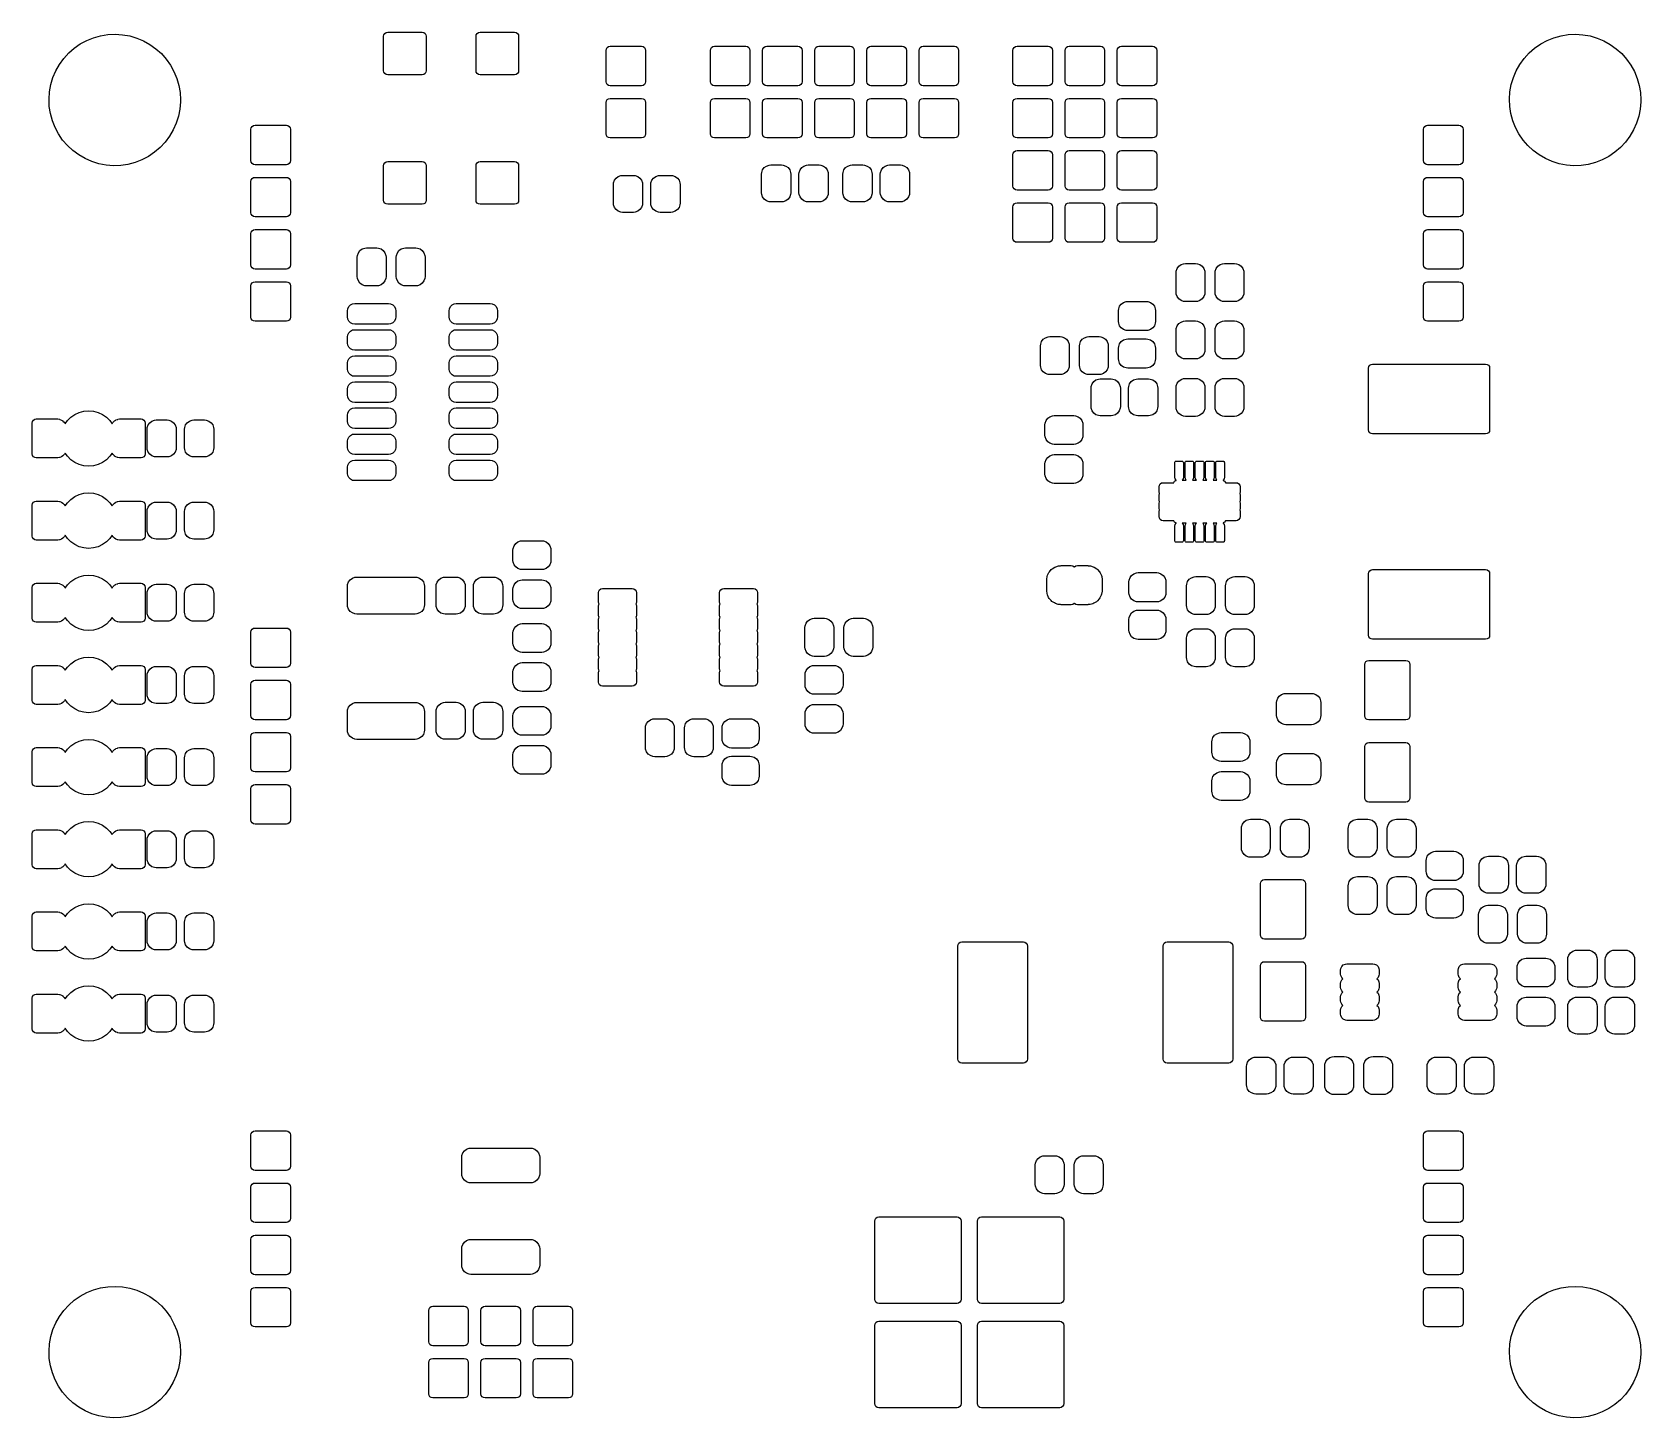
# Model space of a CAD drawing. Extents: x 0.04 to 3.13, y 0.07 to 2.73.
import ezdxf

# ---------------------------------------------------------------- set-up
doc = ezdxf.new("R2010")
doc.units = 0
doc.header["$MEASUREMENT"] = 0
doc.layers.add('BLACK', color=7, linetype='CONTINUOUS')

msp = doc.modelspace()

# ---------------------------------------------------------------- linework, layer by layer
at = {"layer": 'BLACK', "linetype": 'CONTINUOUS'}
for p, q in [((0.146359, 2.71399), (0.1594, 2.71926)), ((0.1594, 2.71926), (0.172947, 2.72305)), ((0.172947, 2.72305), (0.186831, 2.72529)), ((0.186831, 2.72529), (0.20088, 2.72598)), ((0.20088, 2.72598), (0.214917, 2.7251)), ((0.214917, 2.7251), (0.228769, 2.72266)), ((0.228769, 2.72266), (0.242262, 2.71868)), ((0.242262, 2.71868), (0.255228, 2.71323)), ((0.715543, 2.72202), (0.716143, 2.72503)), ((0.715543, 2.65602), (0.715543, 2.72202)), ((0.716143, 2.72503), (0.71785, 2.72758)), ((0.71785, 2.72758), (0.720404, 2.72929)), ((0.720404, 2.72929), (0.723417, 2.72989)), ((0.723417, 2.72989), (0.789417, 2.72989)), ((0.789417, 2.72989), (0.792431, 2.72929)), ((0.792431, 2.72929), (0.794985, 2.72758)), ((0.794985, 2.72758), (0.796692, 2.72503)), ((0.796692, 2.72503), (0.797291, 2.72202)), ((0.797291, 2.72202), (0.797291, 2.65602)), ((0.892709, 2.72202), (0.893308, 2.72503)), ((0.892709, 2.65602), (0.892709, 2.72202)), ((0.893308, 2.72503), (0.895015, 2.72758)), ((0.895015, 2.72758), (0.897569, 2.72929)), ((0.897569, 2.72929), (0.900583, 2.72989)), ((0.900583, 2.72989), (0.966583, 2.72989)), ((0.966583, 2.72989), (0.969596, 2.72929)), ((0.969596, 2.72929), (0.97215, 2.72758)), ((0.97215, 2.72758), (0.973857, 2.72503)), ((0.973857, 2.72503), (0.974457, 2.72202)), ((0.974457, 2.72202), (0.974457, 2.65602)), ((2.94636, 2.71399), (2.9594, 2.71926)), ((2.9594, 2.71926), (2.97295, 2.72305)), ((2.97295, 2.72305), (2.98683, 2.72529)), ((2.98683, 2.72529), (3.00088, 2.72598)), ((3.00088, 2.72598), (3.01492, 2.7251)), ((3.01492, 2.7251), (3.02877, 2.72266)), ((3.02877, 2.72266), (3.04226, 2.71868)), ((3.04226, 2.71868), (3.05523, 2.71323)), ((0.102369, 2.67963), (0.111853, 2.69001)), ((0.111853, 2.69001), (0.122436, 2.69928)), ((0.122436, 2.69928), (0.133986, 2.7073)), ((0.133986, 2.7073), (0.146359, 2.71399)), ((0.255228, 2.71323), (0.267506, 2.70637)), ((0.267506, 2.70637), (0.278942, 2.69818)), ((0.278942, 2.69818), (0.289395, 2.68877)), ((0.289395, 2.68877), (0.298733, 2.67825)), ((1.14213, 2.695), (1.14273, 2.69801)), ((1.14213, 2.635), (1.14213, 2.695)), ((1.14273, 2.69801), (1.14443, 2.70057)), ((1.14443, 2.70057), (1.14699, 2.70227)), ((1.14699, 2.70227), (1.15, 2.70287)), ((1.15, 2.70287), (1.21, 2.70287)), ((1.21, 2.70287), (1.21301, 2.70227)), ((1.21301, 2.70227), (1.21557, 2.70057)), ((1.21557, 2.70057), (1.21727, 2.69801)), ((1.21727, 2.69801), (1.21787, 2.695)), ((1.21787, 2.695), (1.21787, 2.635)), ((1.34213, 2.695), (1.34273, 2.69801)), ((1.34213, 2.635), (1.34213, 2.695)), ((1.34273, 2.69801), (1.34443, 2.70057)), ((1.34443, 2.70057), (1.34699, 2.70227)), ((1.34699, 2.70227), (1.35, 2.70287)), ((1.35, 2.70287), (1.41, 2.70287)), ((1.41, 2.70287), (1.41301, 2.70227)), ((1.41301, 2.70227), (1.41557, 2.70057)), ((1.41557, 2.70057), (1.41727, 2.69801)), ((1.41727, 2.69801), (1.41787, 2.695)), ((1.41787, 2.695), (1.41787, 2.635)), ((1.44213, 2.695), (1.44273, 2.69801)), ((1.44213, 2.635), (1.44213, 2.695)), ((1.44273, 2.69801), (1.44443, 2.70057)), ((1.44443, 2.70057), (1.44699, 2.70227)), ((1.44699, 2.70227), (1.45, 2.70287)), ((1.45, 2.70287), (1.51, 2.70287)), ((1.51, 2.70287), (1.51301, 2.70227)), ((1.51301, 2.70227), (1.51557, 2.70057)), ((1.51557, 2.70057), (1.51727, 2.69801)), ((1.51727, 2.69801), (1.51787, 2.695)), ((1.51787, 2.695), (1.51787, 2.635)), ((1.54213, 2.695), (1.54273, 2.69801)), ((1.54213, 2.635), (1.54213, 2.695)), ((1.54273, 2.69801), (1.54443, 2.70057)), ((1.54443, 2.70057), (1.54699, 2.70227)), ((1.54699, 2.70227), (1.55, 2.70287)), ((1.55, 2.70287), (1.61, 2.70287)), ((1.61, 2.70287), (1.61301, 2.70227)), ((1.61301, 2.70227), (1.61557, 2.70057)), ((1.61557, 2.70057), (1.61727, 2.69801)), ((1.61727, 2.69801), (1.61787, 2.695)), ((1.61787, 2.695), (1.61787, 2.635)), ((1.64213, 2.695), (1.64273, 2.69801)), ((1.64213, 2.635), (1.64213, 2.695)), ((1.64273, 2.69801), (1.64443, 2.70057)), ((1.64443, 2.70057), (1.64699, 2.70227)), ((1.64699, 2.70227), (1.65, 2.70287)), ((1.65, 2.70287), (1.71, 2.70287)), ((1.71, 2.70287), (1.71301, 2.70227)), ((1.71301, 2.70227), (1.71557, 2.70057)), ((1.71557, 2.70057), (1.71727, 2.69801)), ((1.71727, 2.69801), (1.71787, 2.695)), ((1.71787, 2.695), (1.71787, 2.635)), ((1.74213, 2.695), (1.74273, 2.69801)), ((1.74213, 2.635), (1.74213, 2.695)), ((1.74273, 2.69801), (1.74443, 2.70057)), ((1.74443, 2.70057), (1.74699, 2.70227)), ((1.74699, 2.70227), (1.75, 2.70287)), ((1.75, 2.70287), (1.81, 2.70287)), ((1.81, 2.70287), (1.81301, 2.70227)), ((1.81301, 2.70227), (1.81557, 2.70057)), ((1.81557, 2.70057), (1.81727, 2.69801)), ((1.81727, 2.69801), (1.81787, 2.695)), ((1.81787, 2.695), (1.81787, 2.635)), ((1.92213, 2.695), (1.92273, 2.69801)), ((1.92213, 2.635), (1.92213, 2.695)), ((1.92273, 2.69801), (1.92443, 2.70057)), ((1.92443, 2.70057), (1.92699, 2.70227)), ((1.92699, 2.70227), (1.93, 2.70287)), ((1.93, 2.70287), (1.99, 2.70287)), ((1.99, 2.70287), (1.99301, 2.70227)), ((1.99301, 2.70227), (1.99557, 2.70057)), ((1.99557, 2.70057), (1.99727, 2.69801)), ((1.99727, 2.69801), (1.99787, 2.695)), ((1.99787, 2.695), (1.99787, 2.635)), ((2.02213, 2.695), (2.02273, 2.69801)), ((2.02213, 2.635), (2.02213, 2.695)), ((2.02273, 2.69801), (2.02443, 2.70057)), ((2.02443, 2.70057), (2.02699, 2.70227)), ((2.02699, 2.70227), (2.03, 2.70287)), ((2.03, 2.70287), (2.09, 2.70287)), ((2.09, 2.70287), (2.09301, 2.70227)), ((2.09301, 2.70227), (2.09557, 2.70057)), ((2.09557, 2.70057), (2.09727, 2.69801)), ((2.09727, 2.69801), (2.09787, 2.695)), ((2.09787, 2.695), (2.09787, 2.635)), ((2.12213, 2.695), (2.12273, 2.69801)), ((2.12213, 2.635), (2.12213, 2.695)), ((2.12273, 2.69801), (2.12443, 2.70057)), ((2.12443, 2.70057), (2.12699, 2.70227)), ((2.12699, 2.70227), (2.13, 2.70287)), ((2.13, 2.70287), (2.19, 2.70287)), ((2.19, 2.70287), (2.19301, 2.70227)), ((2.19301, 2.70227), (2.19557, 2.70057)), ((2.19557, 2.70057), (2.19727, 2.69801)), ((2.19727, 2.69801), (2.19787, 2.695)), ((2.19787, 2.695), (2.19787, 2.635)), ((2.90237, 2.67963), (2.91185, 2.69001)), ((2.91185, 2.69001), (2.92244, 2.69928)), ((2.92244, 2.69928), (2.93399, 2.7073)), ((2.93399, 2.7073), (2.94636, 2.71399)), ((3.05523, 2.71323), (3.06751, 2.70637)), ((3.06751, 2.70637), (3.07894, 2.69818)), ((3.07894, 2.69818), (3.08939, 2.68877)), ((3.08939, 2.68877), (3.09873, 2.67825)), ((0.081614, 2.64309), (0.087154, 2.65602)), ((0.087154, 2.65602), (0.094102, 2.66825)), ((0.094102, 2.66825), (0.102369, 2.67963)), ((0.298733, 2.67825), (0.306841, 2.66676)), ((0.306841, 2.66676), (0.313617, 2.65444)), ((0.313617, 2.65444), (0.318977, 2.64143)), ((0.716143, 2.653), (0.715543, 2.65602)), ((0.71785, 2.65045), (0.716143, 2.653)), ((0.796692, 2.653), (0.794985, 2.65045)), ((0.797291, 2.65602), (0.796692, 2.653)), ((0.893308, 2.653), (0.892709, 2.65602)), ((0.895015, 2.65045), (0.893308, 2.653)), ((0.973857, 2.653), (0.97215, 2.65045)), ((0.974457, 2.65602), (0.973857, 2.653)), ((2.88161, 2.64309), (2.88715, 2.65602)), ((2.88715, 2.65602), (2.8941, 2.66825)), ((2.8941, 2.66825), (2.90237, 2.67963)), ((3.09873, 2.67825), (3.10684, 2.66676)), ((3.10684, 2.66676), (3.11362, 2.65444)), ((3.11362, 2.65444), (3.11898, 2.64143)), ((0.075009, 2.61579), (0.077548, 2.62962)), ((0.077548, 2.62962), (0.081614, 2.64309)), ((0.318977, 2.64143), (0.322853, 2.62791)), ((0.322853, 2.62791), (0.325199, 2.61404)), ((0.720404, 2.64874), (0.71785, 2.65045)), ((0.723417, 2.64814), (0.720404, 2.64874)), ((0.789417, 2.64814), (0.723417, 2.64814)), ((0.792431, 2.64874), (0.789417, 2.64814)), ((0.794985, 2.65045), (0.792431, 2.64874)), ((0.897569, 2.64874), (0.895015, 2.65045)), ((0.900583, 2.64814), (0.897569, 2.64874)), ((0.966583, 2.64814), (0.900583, 2.64814)), ((0.969596, 2.64874), (0.966583, 2.64814)), ((0.97215, 2.65045), (0.969596, 2.64874)), ((1.14273, 2.63199), (1.14213, 2.635)), ((1.14443, 2.62943), (1.14273, 2.63199)), ((1.14699, 2.62773), (1.14443, 2.62943)), ((1.15, 2.62713), (1.14699, 2.62773)), ((1.21, 2.62713), (1.15, 2.62713)), ((1.21301, 2.62773), (1.21, 2.62713)), ((1.21557, 2.62943), (1.21301, 2.62773)), ((1.21727, 2.63199), (1.21557, 2.62943)), ((1.21787, 2.635), (1.21727, 2.63199)), ((1.34273, 2.63199), (1.34213, 2.635)), ((1.34443, 2.62943), (1.34273, 2.63199)), ((1.34699, 2.62773), (1.34443, 2.62943)), ((1.35, 2.62713), (1.34699, 2.62773)), ((1.41, 2.62713), (1.35, 2.62713)), ((1.41301, 2.62773), (1.41, 2.62713)), ((1.41557, 2.62943), (1.41301, 2.62773)), ((1.41727, 2.63199), (1.41557, 2.62943)), ((1.41787, 2.635), (1.41727, 2.63199)), ((1.44273, 2.63199), (1.44213, 2.635)), ((1.44443, 2.62943), (1.44273, 2.63199)), ((1.44699, 2.62773), (1.44443, 2.62943)), ((1.45, 2.62713), (1.44699, 2.62773)), ((1.51, 2.62713), (1.45, 2.62713)), ((1.51301, 2.62773), (1.51, 2.62713)), ((1.51557, 2.62943), (1.51301, 2.62773)), ((1.51727, 2.63199), (1.51557, 2.62943)), ((1.51787, 2.635), (1.51727, 2.63199)), ((1.54273, 2.63199), (1.54213, 2.635)), ((1.54443, 2.62943), (1.54273, 2.63199)), ((1.54699, 2.62773), (1.54443, 2.62943)), ((1.55, 2.62713), (1.54699, 2.62773)), ((1.61, 2.62713), (1.55, 2.62713)), ((1.61301, 2.62773), (1.61, 2.62713)), ((1.61557, 2.62943), (1.61301, 2.62773)), ((1.61727, 2.63199), (1.61557, 2.62943)), ((1.61787, 2.635), (1.61727, 2.63199)), ((1.64273, 2.63199), (1.64213, 2.635)), ((1.64443, 2.62943), (1.64273, 2.63199)), ((1.64699, 2.62773), (1.64443, 2.62943)), ((1.65, 2.62713), (1.64699, 2.62773)), ((1.71, 2.62713), (1.65, 2.62713)), ((1.71301, 2.62773), (1.71, 2.62713)), ((1.71557, 2.62943), (1.71301, 2.62773)), ((1.71727, 2.63199), (1.71557, 2.62943)), ((1.71787, 2.635), (1.71727, 2.63199)), ((1.74273, 2.63199), (1.74213, 2.635)), ((1.74443, 2.62943), (1.74273, 2.63199)), ((1.74699, 2.62773), (1.74443, 2.62943)), ((1.75, 2.62713), (1.74699, 2.62773)), ((1.81, 2.62713), (1.75, 2.62713)), ((1.81301, 2.62773), (1.81, 2.62713)), ((1.81557, 2.62943), (1.81301, 2.62773)), ((1.81727, 2.63199), (1.81557, 2.62943)), ((1.81787, 2.635), (1.81727, 2.63199)), ((1.92273, 2.63199), (1.92213, 2.635)), ((1.92443, 2.62943), (1.92273, 2.63199)), ((1.92699, 2.62773), (1.92443, 2.62943)), ((1.93, 2.62713), (1.92699, 2.62773)), ((1.99, 2.62713), (1.93, 2.62713)), ((1.99301, 2.62773), (1.99, 2.62713)), ((1.99557, 2.62943), (1.99301, 2.62773)), ((1.99727, 2.63199), (1.99557, 2.62943)), ((1.99787, 2.635), (1.99727, 2.63199)), ((2.02273, 2.63199), (2.02213, 2.635)), ((2.02443, 2.62943), (2.02273, 2.63199)), ((2.02699, 2.62773), (2.02443, 2.62943)), ((2.03, 2.62713), (2.02699, 2.62773)), ((2.09, 2.62713), (2.03, 2.62713)), ((2.09301, 2.62773), (2.09, 2.62713)), ((2.09557, 2.62943), (2.09301, 2.62773)), ((2.09727, 2.63199), (2.09557, 2.62943)), ((2.09787, 2.635), (2.09727, 2.63199)), ((2.12273, 2.63199), (2.12213, 2.635)), ((2.12443, 2.62943), (2.12273, 2.63199)), ((2.12699, 2.62773), (2.12443, 2.62943)), ((2.13, 2.62713), (2.12699, 2.62773)), ((2.19, 2.62713), (2.13, 2.62713)), ((2.19301, 2.62773), (2.19, 2.62713)), ((2.19557, 2.62943), (2.19301, 2.62773)), ((2.19727, 2.63199), (2.19557, 2.62943)), ((2.19787, 2.635), (2.19727, 2.63199)), ((2.87501, 2.61579), (2.87755, 2.62962)), ((2.87755, 2.62962), (2.88161, 2.64309)), ((3.11898, 2.64143), (3.12285, 2.62791)), ((3.12285, 2.62791), (3.1252, 2.61404)), ((0.074028, 2.60176), (0.075009, 2.61579)), ((0.074617, 2.58771), (0.074028, 2.60176)), ((0.325935, 2.59648), (0.324758, 2.58247)), ((0.325199, 2.61404), (0.325984, 2.6)), ((0.325984, 2.6), (0.325935, 2.59648)), ((1.14213, 2.595), (1.14273, 2.59801)), ((1.14213, 2.535), (1.14213, 2.595)), ((1.14273, 2.59801), (1.14443, 2.60057)), ((1.14443, 2.60057), (1.14699, 2.60227)), ((1.14699, 2.60227), (1.15, 2.60287)), ((1.15, 2.60287), (1.21, 2.60287)), ((1.21, 2.60287), (1.21301, 2.60227)), ((1.21301, 2.60227), (1.21557, 2.60057)), ((1.21557, 2.60057), (1.21727, 2.59801)), ((1.21727, 2.59801), (1.21787, 2.595)), ((1.21787, 2.595), (1.21787, 2.535)), ((1.34213, 2.595), (1.34273, 2.59801)), ((1.34213, 2.535), (1.34213, 2.595)), ((1.34273, 2.59801), (1.34443, 2.60057)), ((1.34443, 2.60057), (1.34699, 2.60227)), ((1.34699, 2.60227), (1.35, 2.60287)), ((1.35, 2.60287), (1.41, 2.60287)), ((1.41, 2.60287), (1.41301, 2.60227)), ((1.41301, 2.60227), (1.41557, 2.60057)), ((1.41557, 2.60057), (1.41727, 2.59801)), ((1.41727, 2.59801), (1.41787, 2.595)), ((1.41787, 2.595), (1.41787, 2.535)), ((1.44213, 2.595), (1.44273, 2.59801)), ((1.44213, 2.535), (1.44213, 2.595)), ((1.44273, 2.59801), (1.44443, 2.60057)), ((1.44443, 2.60057), (1.44699, 2.60227)), ((1.44699, 2.60227), (1.45, 2.60287)), ((1.45, 2.60287), (1.51, 2.60287)), ((1.51, 2.60287), (1.51301, 2.60227)), ((1.51301, 2.60227), (1.51557, 2.60057)), ((1.51557, 2.60057), (1.51727, 2.59801)), ((1.51727, 2.59801), (1.51787, 2.595)), ((1.51787, 2.595), (1.51787, 2.535)), ((1.54213, 2.595), (1.54273, 2.59801)), ((1.54213, 2.535), (1.54213, 2.595)), ((1.54273, 2.59801), (1.54443, 2.60057)), ((1.54443, 2.60057), (1.54699, 2.60227)), ((1.54699, 2.60227), (1.55, 2.60287)), ((1.55, 2.60287), (1.61, 2.60287)), ((1.61, 2.60287), (1.61301, 2.60227)), ((1.61301, 2.60227), (1.61557, 2.60057)), ((1.61557, 2.60057), (1.61727, 2.59801)), ((1.61727, 2.59801), (1.61787, 2.595)), ((1.61787, 2.595), (1.61787, 2.535)), ((1.64213, 2.595), (1.64273, 2.59801)), ((1.64213, 2.535), (1.64213, 2.595)), ((1.64273, 2.59801), (1.64443, 2.60057)), ((1.64443, 2.60057), (1.64699, 2.60227)), ((1.64699, 2.60227), (1.65, 2.60287)), ((1.65, 2.60287), (1.71, 2.60287)), ((1.71, 2.60287), (1.71301, 2.60227)), ((1.71301, 2.60227), (1.71557, 2.60057)), ((1.71557, 2.60057), (1.71727, 2.59801)), ((1.71727, 2.59801), (1.71787, 2.595)), ((1.71787, 2.595), (1.71787, 2.535)), ((1.74213, 2.595), (1.74273, 2.59801)), ((1.74213, 2.535), (1.74213, 2.595)), ((1.74273, 2.59801), (1.74443, 2.60057)), ((1.74443, 2.60057), (1.74699, 2.60227)), ((1.74699, 2.60227), (1.75, 2.60287)), ((1.75, 2.60287), (1.81, 2.60287)), ((1.81, 2.60287), (1.81301, 2.60227)), ((1.81301, 2.60227), (1.81557, 2.60057)), ((1.81557, 2.60057), (1.81727, 2.59801)), ((1.81727, 2.59801), (1.81787, 2.595)), ((1.81787, 2.595), (1.81787, 2.535)), ((1.92213, 2.595), (1.92273, 2.59801)), ((1.92213, 2.535), (1.92213, 2.595)), ((1.92273, 2.59801), (1.92443, 2.60057)), ((1.92443, 2.60057), (1.92699, 2.60227)), ((1.92699, 2.60227), (1.93, 2.60287)), ((1.93, 2.60287), (1.99, 2.60287)), ((1.99, 2.60287), (1.99301, 2.60227)), ((1.99301, 2.60227), (1.99557, 2.60057)), ((1.99557, 2.60057), (1.99727, 2.59801)), ((1.99727, 2.59801), (1.99787, 2.595)), ((1.99787, 2.595), (1.99787, 2.535)), ((2.02213, 2.595), (2.02273, 2.59801)), ((2.02213, 2.535), (2.02213, 2.595)), ((2.02273, 2.59801), (2.02443, 2.60057)), ((2.02443, 2.60057), (2.02699, 2.60227)), ((2.02699, 2.60227), (2.03, 2.60287)), ((2.03, 2.60287), (2.09, 2.60287)), ((2.09, 2.60287), (2.09301, 2.60227)), ((2.09301, 2.60227), (2.09557, 2.60057)), ((2.09557, 2.60057), (2.09727, 2.59801)), ((2.09727, 2.59801), (2.09787, 2.595)), ((2.09787, 2.595), (2.09787, 2.535)), ((2.12213, 2.595), (2.12273, 2.59801)), ((2.12213, 2.535), (2.12213, 2.595)), ((2.12273, 2.59801), (2.12443, 2.60057)), ((2.12443, 2.60057), (2.12699, 2.60227)), ((2.12699, 2.60227), (2.13, 2.60287)), ((2.13, 2.60287), (2.19, 2.60287)), ((2.19, 2.60287), (2.19301, 2.60227)), ((2.19301, 2.60227), (2.19557, 2.60057)), ((2.19557, 2.60057), (2.19727, 2.59801)), ((2.19727, 2.59801), (2.19787, 2.595)), ((2.19787, 2.595), (2.19787, 2.535)), ((2.87403, 2.60176), (2.87501, 2.61579)), ((2.87462, 2.58771), (2.87403, 2.60176)), ((3.12594, 2.59648), (3.12476, 2.58247)), ((3.1252, 2.61404), (3.12598, 2.6)), ((3.12598, 2.6), (3.12594, 2.59648)), ((0.076769, 2.57381), (0.074617, 2.58771)), ((0.080457, 2.56023), (0.076769, 2.57381)), ((0.085634, 2.54716), (0.080457, 2.56023)), ((0.322026, 2.56867), (0.317773, 2.55526)), ((0.324758, 2.58247), (0.322026, 2.56867)), ((2.87677, 2.57381), (2.87462, 2.58771)), ((2.88046, 2.56023), (2.87677, 2.57381)), ((2.88563, 2.54716), (2.88046, 2.56023)), ((3.12203, 2.56867), (3.11777, 2.55526)), ((3.12476, 2.58247), (3.12203, 2.56867)), ((0.092238, 2.53474), (0.085634, 2.54716)), ((0.100184, 2.52313), (0.092238, 2.53474)), ((0.304935, 2.53028), (0.29651, 2.51902)), ((0.312052, 2.54241), (0.304935, 2.53028)), ((0.317773, 2.55526), (0.312052, 2.54241)), ((0.46126, 2.54378), (0.461859, 2.54679)), ((0.46126, 2.48378), (0.46126, 2.54378)), ((0.461859, 2.54679), (0.463566, 2.54935)), ((0.463566, 2.54935), (0.466121, 2.55105)), ((0.466121, 2.55105), (0.469134, 2.55165)), ((0.469134, 2.55165), (0.529134, 2.55165)), ((0.529134, 2.55165), (0.532147, 2.55105)), ((0.532147, 2.55105), (0.534702, 2.54935)), ((0.534702, 2.54935), (0.536409, 2.54679)), ((0.536409, 2.54679), (0.537008, 2.54378)), ((0.537008, 2.54378), (0.537008, 2.48378)), ((1.14273, 2.53199), (1.14213, 2.535)), ((1.14443, 2.52943), (1.14273, 2.53199)), ((1.14699, 2.52773), (1.14443, 2.52943)), ((1.21557, 2.52943), (1.21301, 2.52773)), ((1.21727, 2.53199), (1.21557, 2.52943)), ((1.21787, 2.535), (1.21727, 2.53199)), ((1.34273, 2.53199), (1.34213, 2.535)), ((1.34443, 2.52943), (1.34273, 2.53199)), ((1.34699, 2.52773), (1.34443, 2.52943)), ((1.41557, 2.52943), (1.41301, 2.52773)), ((1.41727, 2.53199), (1.41557, 2.52943)), ((1.41787, 2.535), (1.41727, 2.53199)), ((1.44273, 2.53199), (1.44213, 2.535)), ((1.44443, 2.52943), (1.44273, 2.53199)), ((1.44699, 2.52773), (1.44443, 2.52943)), ((1.51557, 2.52943), (1.51301, 2.52773)), ((1.51727, 2.53199), (1.51557, 2.52943)), ((1.51787, 2.535), (1.51727, 2.53199)), ((1.54273, 2.53199), (1.54213, 2.535)), ((1.54443, 2.52943), (1.54273, 2.53199)), ((1.54699, 2.52773), (1.54443, 2.52943)), ((1.61557, 2.52943), (1.61301, 2.52773)), ((1.61727, 2.53199), (1.61557, 2.52943)), ((1.61787, 2.535), (1.61727, 2.53199)), ((1.64273, 2.53199), (1.64213, 2.535)), ((1.64443, 2.52943), (1.64273, 2.53199)), ((1.64699, 2.52773), (1.64443, 2.52943)), ((1.71557, 2.52943), (1.71301, 2.52773)), ((1.71727, 2.53199), (1.71557, 2.52943)), ((1.71787, 2.535), (1.71727, 2.53199)), ((1.74273, 2.53199), (1.74213, 2.535)), ((1.74443, 2.52943), (1.74273, 2.53199)), ((1.74699, 2.52773), (1.74443, 2.52943)), ((1.81557, 2.52943), (1.81301, 2.52773)), ((1.81727, 2.53199), (1.81557, 2.52943)), ((1.81787, 2.535), (1.81727, 2.53199)), ((1.92273, 2.53199), (1.92213, 2.535)), ((1.92443, 2.52943), (1.92273, 2.53199)), ((1.92699, 2.52773), (1.92443, 2.52943)), ((1.99557, 2.52943), (1.99301, 2.52773)), ((1.99727, 2.53199), (1.99557, 2.52943)), ((1.99787, 2.535), (1.99727, 2.53199)), ((2.02273, 2.53199), (2.02213, 2.535)), ((2.02443, 2.52943), (2.02273, 2.53199)), ((2.02699, 2.52773), (2.02443, 2.52943)), ((2.09557, 2.52943), (2.09301, 2.52773)), ((2.09727, 2.53199), (2.09557, 2.52943)), ((2.09787, 2.535), (2.09727, 2.53199)), ((2.12273, 2.53199), (2.12213, 2.535)), ((2.12443, 2.52943), (2.12273, 2.53199)), ((2.12699, 2.52773), (2.12443, 2.52943)), ((2.19557, 2.52943), (2.19301, 2.52773)), ((2.19727, 2.53199), (2.19557, 2.52943)), ((2.19787, 2.535), (2.19727, 2.53199)), ((2.70929, 2.54378), (2.70989, 2.54679)), ((2.70929, 2.48378), (2.70929, 2.54378)), ((2.70989, 2.54679), (2.7116, 2.54935)), ((2.7116, 2.54935), (2.71415, 2.55105)), ((2.71415, 2.55105), (2.71717, 2.55165)), ((2.71717, 2.55165), (2.77717, 2.55165)), ((2.77717, 2.55165), (2.78018, 2.55105)), ((2.78018, 2.55105), (2.78273, 2.54935)), ((2.78273, 2.54935), (2.78444, 2.54679)), ((2.78444, 2.54679), (2.78504, 2.54378)), ((2.78504, 2.54378), (2.78504, 2.48378)), ((2.89224, 2.53474), (2.88563, 2.54716)), ((2.90018, 2.52313), (2.89224, 2.53474)), ((3.10493, 2.53028), (3.09651, 2.51902)), ((3.11205, 2.54241), (3.10493, 2.53028)), ((3.11777, 2.55526), (3.11205, 2.54241)), ((0.109375, 2.51248), (0.100184, 2.52313)), ((0.119695, 2.50293), (0.109375, 2.51248)), ((0.131016, 2.49458), (0.119695, 2.50293)), ((0.27617, 2.49965), (0.264509, 2.49178)), ((0.286881, 2.50877), (0.27617, 2.49965)), ((0.29651, 2.51902), (0.286881, 2.50877)), ((1.15, 2.52713), (1.14699, 2.52773)), ((1.21, 2.52713), (1.15, 2.52713)), ((1.21301, 2.52773), (1.21, 2.52713)), ((1.35, 2.52713), (1.34699, 2.52773)), ((1.41, 2.52713), (1.35, 2.52713)), ((1.41301, 2.52773), (1.41, 2.52713)), ((1.45, 2.52713), (1.44699, 2.52773)), ((1.51, 2.52713), (1.45, 2.52713)), ((1.51301, 2.52773), (1.51, 2.52713)), ((1.55, 2.52713), (1.54699, 2.52773)), ((1.61, 2.52713), (1.55, 2.52713)), ((1.61301, 2.52773), (1.61, 2.52713)), ((1.65, 2.52713), (1.64699, 2.52773)), ((1.71, 2.52713), (1.65, 2.52713)), ((1.71301, 2.52773), (1.71, 2.52713)), ((1.75, 2.52713), (1.74699, 2.52773)), ((1.81, 2.52713), (1.75, 2.52713)), ((1.81301, 2.52773), (1.81, 2.52713)), ((1.92273, 2.49801), (1.92443, 2.50057)), ((1.92443, 2.50057), (1.92699, 2.50227)), ((1.93, 2.52713), (1.92699, 2.52773)), ((1.92699, 2.50227), (1.93, 2.50287)), ((1.99, 2.52713), (1.93, 2.52713)), ((1.93, 2.50287), (1.99, 2.50287)), ((1.99301, 2.52773), (1.99, 2.52713)), ((1.99, 2.50287), (1.99301, 2.50227)), ((1.99301, 2.50227), (1.99557, 2.50057)), ((1.99557, 2.50057), (1.99727, 2.49801)), ((2.02273, 2.49801), (2.02443, 2.50057)), ((2.02443, 2.50057), (2.02699, 2.50227)), ((2.03, 2.52713), (2.02699, 2.52773)), ((2.02699, 2.50227), (2.03, 2.50287)), ((2.09, 2.52713), (2.03, 2.52713)), ((2.03, 2.50287), (2.09, 2.50287)), ((2.09301, 2.52773), (2.09, 2.52713)), ((2.09, 2.50287), (2.09301, 2.50227)), ((2.09301, 2.50227), (2.09557, 2.50057)), ((2.09557, 2.50057), (2.09727, 2.49801)), ((2.12273, 2.49801), (2.12443, 2.50057)), ((2.12443, 2.50057), (2.12699, 2.50227)), ((2.13, 2.52713), (2.12699, 2.52773)), ((2.12699, 2.50227), (2.13, 2.50287)), ((2.19, 2.52713), (2.13, 2.52713)), ((2.13, 2.50287), (2.19, 2.50287)), ((2.19301, 2.52773), (2.19, 2.52713)), ((2.19, 2.50287), (2.19301, 2.50227)), ((2.19301, 2.50227), (2.19557, 2.50057)), ((2.19557, 2.50057), (2.19727, 2.49801)), ((2.90937, 2.51248), (2.90018, 2.52313)), ((2.91969, 2.50293), (2.90937, 2.51248)), ((2.93102, 2.49458), (2.91969, 2.50293)), ((3.07617, 2.49965), (3.06451, 2.49178)), ((3.08688, 2.50877), (3.07617, 2.49965)), ((3.09651, 2.51902), (3.08688, 2.50877)), ((0.143197, 2.48755), (0.131016, 2.49458)), ((0.156085, 2.48192), (0.143197, 2.48755)), ((0.169522, 2.47776), (0.156085, 2.48192)), ((0.183338, 2.47512), (0.169522, 2.47776)), ((0.197362, 2.47404), (0.183338, 2.47512)), ((0.211418, 2.47453), (0.197362, 2.47404)), ((0.225333, 2.47659), (0.211418, 2.47453)), ((0.238931, 2.48018), (0.225333, 2.47659)), ((0.252045, 2.48527), (0.238931, 2.48018)), ((0.264509, 2.49178), (0.252045, 2.48527)), ((0.461859, 2.48077), (0.46126, 2.48378)), ((0.463566, 2.47821), (0.461859, 2.48077)), ((0.466121, 2.4765), (0.463566, 2.47821)), ((0.469134, 2.47591), (0.466121, 2.4765)), ((0.529134, 2.47591), (0.469134, 2.47591)), ((0.532147, 2.4765), (0.529134, 2.47591)), ((0.534702, 2.47821), (0.532147, 2.4765)), ((0.536409, 2.48077), (0.534702, 2.47821)), ((0.537008, 2.48378), (0.536409, 2.48077)), ((0.715543, 2.47398), (0.716143, 2.477)), ((0.715543, 2.40798), (0.715543, 2.47398)), ((0.716143, 2.477), (0.71785, 2.47955)), ((0.71785, 2.47955), (0.720404, 2.48126)), ((0.720404, 2.48126), (0.723417, 2.48186)), ((0.723417, 2.48186), (0.789417, 2.48186)), ((0.789417, 2.48186), (0.792431, 2.48126)), ((0.792431, 2.48126), (0.794985, 2.47955)), ((0.794985, 2.47955), (0.796692, 2.477)), ((0.796692, 2.477), (0.797291, 2.47398)), ((0.797291, 2.47398), (0.797291, 2.40798)), ((0.892709, 2.47398), (0.893308, 2.477)), ((0.892709, 2.40798), (0.892709, 2.47398)), ((0.893308, 2.477), (0.895015, 2.47955)), ((0.895015, 2.47955), (0.897569, 2.48126)), ((0.897569, 2.48126), (0.900583, 2.48186)), ((0.900583, 2.48186), (0.966583, 2.48186)), ((0.966583, 2.48186), (0.969596, 2.48126)), ((0.969596, 2.48126), (0.97215, 2.47955)), ((0.97215, 2.47955), (0.973857, 2.477)), ((0.973857, 2.477), (0.974457, 2.47398)), ((0.974457, 2.47398), (0.974457, 2.40798)), ((1.44216, 2.46601), (1.44529, 2.47024)), ((1.44529, 2.47024), (1.44952, 2.47337)), ((1.44952, 2.47337), (1.4545, 2.47512)), ((1.4545, 2.47512), (1.45781, 2.47543)), ((1.45781, 2.47543), (1.47848, 2.47543)), ((1.47848, 2.47543), (1.4818, 2.47512)), ((1.4818, 2.47512), (1.48677, 2.47337)), ((1.48677, 2.47337), (1.49101, 2.47024)), ((1.49101, 2.47024), (1.49414, 2.46601)), ((1.51401, 2.46601), (1.51714, 2.47024)), ((1.51714, 2.47024), (1.52138, 2.47337)), ((1.52138, 2.47337), (1.52635, 2.47512)), ((1.52635, 2.47512), (1.52967, 2.47543)), ((1.52967, 2.47543), (1.55033, 2.47543)), ((1.55033, 2.47543), (1.55365, 2.47512)), ((1.55365, 2.47512), (1.55862, 2.47337)), ((1.55862, 2.47337), (1.56286, 2.47024)), ((1.56286, 2.47024), (1.56599, 2.46601)), ((1.59808, 2.46601), (1.60121, 2.47024)), ((1.60121, 2.47024), (1.60545, 2.47337)), ((1.60545, 2.47337), (1.61042, 2.47512)), ((1.61042, 2.47512), (1.61374, 2.47543)), ((1.61374, 2.47543), (1.63441, 2.47543)), ((1.63441, 2.47543), (1.63773, 2.47512)), ((1.63773, 2.47512), (1.6427, 2.47337)), ((1.6427, 2.47337), (1.64694, 2.47024)), ((1.64694, 2.47024), (1.65007, 2.46601)), ((1.66993, 2.46601), (1.67306, 2.47024)), ((1.67306, 2.47024), (1.6773, 2.47337)), ((1.6773, 2.47337), (1.68227, 2.47512)), ((1.68227, 2.47512), (1.68559, 2.47543)), ((1.68559, 2.47543), (1.70626, 2.47543)), ((1.70626, 2.47543), (1.70958, 2.47512)), ((1.70958, 2.47512), (1.71455, 2.47337)), ((1.71455, 2.47337), (1.71879, 2.47024)), ((1.71879, 2.47024), (1.72192, 2.46601)), ((1.92213, 2.495), (1.92273, 2.49801)), ((1.92213, 2.435), (1.92213, 2.495)), ((1.99727, 2.49801), (1.99787, 2.495)), ((1.99787, 2.495), (1.99787, 2.435)), ((2.02213, 2.495), (2.02273, 2.49801)), ((2.02213, 2.435), (2.02213, 2.495)), ((2.09727, 2.49801), (2.09787, 2.495)), ((2.09787, 2.495), (2.09787, 2.435)), ((2.12213, 2.495), (2.12273, 2.49801)), ((2.12213, 2.435), (2.12213, 2.495)), ((2.19727, 2.49801), (2.19787, 2.495)), ((2.19787, 2.495), (2.19787, 2.435)), ((2.70989, 2.48077), (2.70929, 2.48378)), ((2.7116, 2.47821), (2.70989, 2.48077)), ((2.71415, 2.4765), (2.7116, 2.47821)), ((2.71717, 2.47591), (2.71415, 2.4765)), ((2.77717, 2.47591), (2.71717, 2.47591)), ((2.78018, 2.4765), (2.77717, 2.47591)), ((2.78273, 2.47821), (2.78018, 2.4765)), ((2.78444, 2.48077), (2.78273, 2.47821)), ((2.78504, 2.48378), (2.78444, 2.48077)), ((2.9432, 2.48755), (2.93102, 2.49458)), ((2.95609, 2.48192), (2.9432, 2.48755)), ((2.96952, 2.47776), (2.95609, 2.48192)), ((2.98334, 2.47512), (2.96952, 2.47776)), ((2.99736, 2.47404), (2.98334, 2.47512)), ((3.01142, 2.47453), (2.99736, 2.47404)), ((3.02533, 2.47659), (3.01142, 2.47453)), ((3.03893, 2.48018), (3.02533, 2.47659)), ((3.05204, 2.48527), (3.03893, 2.48018)), ((3.06451, 2.49178), (3.05204, 2.48527)), ((0.46126, 2.44378), (0.461859, 2.44679)), ((0.46126, 2.38378), (0.46126, 2.44378)), ((0.461859, 2.44679), (0.463566, 2.44935)), ((0.463566, 2.44935), (0.466121, 2.45105)), ((0.466121, 2.45105), (0.469134, 2.45165)), ((0.469134, 2.45165), (0.529134, 2.45165)), ((0.529134, 2.45165), (0.532147, 2.45105)), ((0.532147, 2.45105), (0.534702, 2.44935)), ((0.534702, 2.44935), (0.536409, 2.44679)), ((0.536409, 2.44679), (0.537008, 2.44378)), ((0.537008, 2.44378), (0.537008, 2.38378)), ((1.15602, 2.43772), (1.15634, 2.44104)), ((1.15602, 2.40228), (1.15602, 2.43772)), ((1.15634, 2.44104), (1.15808, 2.44601)), ((1.15808, 2.44601), (1.16121, 2.45024)), ((1.16121, 2.45024), (1.16545, 2.45337)), ((1.16545, 2.45337), (1.17042, 2.45512)), ((1.17042, 2.45512), (1.17374, 2.45543)), ((1.17374, 2.45543), (1.19441, 2.45543)), ((1.19441, 2.45543), (1.19773, 2.45512)), ((1.19773, 2.45512), (1.2027, 2.45337)), ((1.2027, 2.45337), (1.20694, 2.45024)), ((1.20694, 2.45024), (1.21007, 2.44601)), ((1.21007, 2.44601), (1.21181, 2.44104)), ((1.21181, 2.44104), (1.21213, 2.43772)), ((1.21213, 2.43772), (1.21213, 2.40228)), ((1.22787, 2.43772), (1.22819, 2.44104)), ((1.22787, 2.40228), (1.22787, 2.43772)), ((1.22819, 2.44104), (1.22993, 2.44601)), ((1.22993, 2.44601), (1.23306, 2.45024)), ((1.23306, 2.45024), (1.2373, 2.45337)), ((1.2373, 2.45337), (1.24227, 2.45512)), ((1.24227, 2.45512), (1.24559, 2.45543)), ((1.24559, 2.45543), (1.26626, 2.45543)), ((1.26626, 2.45543), (1.26958, 2.45512)), ((1.26958, 2.45512), (1.27455, 2.45337)), ((1.27455, 2.45337), (1.27879, 2.45024)), ((1.27879, 2.45024), (1.28192, 2.44601)), ((1.28192, 2.44601), (1.28366, 2.44104)), ((1.28366, 2.44104), (1.28398, 2.43772)), ((1.28398, 2.43772), (1.28398, 2.40228)), ((1.4401, 2.45772), (1.44041, 2.46104)), ((1.4401, 2.42228), (1.4401, 2.45772)), ((1.44041, 2.46104), (1.44216, 2.46601)), ((1.49414, 2.46601), (1.49589, 2.46104)), ((1.49589, 2.46104), (1.4962, 2.45772)), ((1.4962, 2.45772), (1.4962, 2.42228)), ((1.51195, 2.45772), (1.51226, 2.46104)), ((1.51195, 2.42228), (1.51195, 2.45772)), ((1.51226, 2.46104), (1.51401, 2.46601)), ((1.56599, 2.46601), (1.56774, 2.46104)), ((1.56774, 2.46104), (1.56805, 2.45772)), ((1.56805, 2.45772), (1.56805, 2.42228)), ((1.59602, 2.45772), (1.59634, 2.46104)), ((1.59602, 2.42228), (1.59602, 2.45772)), ((1.59634, 2.46104), (1.59808, 2.46601)), ((1.65007, 2.46601), (1.65181, 2.46104)), ((1.65181, 2.46104), (1.65213, 2.45772)), ((1.65213, 2.45772), (1.65213, 2.42228)), ((1.66787, 2.45772), (1.66819, 2.46104)), ((1.66787, 2.42228), (1.66787, 2.45772)), ((1.66819, 2.46104), (1.66993, 2.46601)), ((1.72192, 2.46601), (1.72366, 2.46104)), ((1.72366, 2.46104), (1.72398, 2.45772)), ((1.72398, 2.45772), (1.72398, 2.42228)), ((2.70929, 2.44378), (2.70989, 2.44679)), ((2.70929, 2.38378), (2.70929, 2.44378)), ((2.70989, 2.44679), (2.7116, 2.44935)), ((2.7116, 2.44935), (2.71415, 2.45105)), ((2.71415, 2.45105), (2.71717, 2.45165)), ((2.71717, 2.45165), (2.77717, 2.45165)), ((2.77717, 2.45165), (2.78018, 2.45105)), ((2.78018, 2.45105), (2.78273, 2.44935)), ((2.78273, 2.44935), (2.78444, 2.44679)), ((2.78444, 2.44679), (2.78504, 2.44378)), ((2.78504, 2.44378), (2.78504, 2.38378)), ((0.716143, 2.40497), (0.715543, 2.40798)), ((0.797291, 2.40798), (0.796692, 2.40497)), ((0.893308, 2.40497), (0.892709, 2.40798)), ((0.974457, 2.40798), (0.973857, 2.40497)), ((1.44041, 2.41896), (1.4401, 2.42228)), ((1.44216, 2.41399), (1.44041, 2.41896)), ((1.44529, 2.40976), (1.44216, 2.41399)), ((1.44952, 2.40663), (1.44529, 2.40976)), ((1.4545, 2.40488), (1.44952, 2.40663)), ((1.48677, 2.40663), (1.4818, 2.40488)), ((1.49101, 2.40976), (1.48677, 2.40663)), ((1.49414, 2.41399), (1.49101, 2.40976)), ((1.49589, 2.41896), (1.49414, 2.41399)), ((1.4962, 2.42228), (1.49589, 2.41896)), ((1.51226, 2.41896), (1.51195, 2.42228)), ((1.51401, 2.41399), (1.51226, 2.41896)), ((1.51714, 2.40976), (1.51401, 2.41399)), ((1.52138, 2.40663), (1.51714, 2.40976)), ((1.52635, 2.40488), (1.52138, 2.40663)), ((1.55862, 2.40663), (1.55365, 2.40488)), ((1.56286, 2.40976), (1.55862, 2.40663)), ((1.56599, 2.41399), (1.56286, 2.40976)), ((1.56774, 2.41896), (1.56599, 2.41399)), ((1.56805, 2.42228), (1.56774, 2.41896)), ((1.59634, 2.41896), (1.59602, 2.42228)), ((1.59808, 2.41399), (1.59634, 2.41896)), ((1.60121, 2.40976), (1.59808, 2.41399)), ((1.60545, 2.40663), (1.60121, 2.40976)), ((1.61042, 2.40488), (1.60545, 2.40663)), ((1.6427, 2.40663), (1.63773, 2.40488)), ((1.64694, 2.40976), (1.6427, 2.40663)), ((1.65007, 2.41399), (1.64694, 2.40976)), ((1.65181, 2.41896), (1.65007, 2.41399)), ((1.65213, 2.42228), (1.65181, 2.41896)), ((1.66819, 2.41896), (1.66787, 2.42228)), ((1.66993, 2.41399), (1.66819, 2.41896)), ((1.67306, 2.40976), (1.66993, 2.41399)), ((1.6773, 2.40663), (1.67306, 2.40976)), ((1.68227, 2.40488), (1.6773, 2.40663)), ((1.71455, 2.40663), (1.70958, 2.40488)), ((1.71879, 2.40976), (1.71455, 2.40663)), ((1.72192, 2.41399), (1.71879, 2.40976)), ((1.72366, 2.41896), (1.72192, 2.41399)), ((1.72398, 2.42228), (1.72366, 2.41896)), ((1.92273, 2.43199), (1.92213, 2.435)), ((1.92443, 2.42943), (1.92273, 2.43199)), ((1.92699, 2.42773), (1.92443, 2.42943)), ((1.93, 2.42713), (1.92699, 2.42773)), ((1.99, 2.42713), (1.93, 2.42713)), ((1.99301, 2.42773), (1.99, 2.42713)), ((1.99557, 2.42943), (1.99301, 2.42773)), ((1.99727, 2.43199), (1.99557, 2.42943)), ((1.99787, 2.435), (1.99727, 2.43199)), ((2.02273, 2.43199), (2.02213, 2.435)), ((2.02443, 2.42943), (2.02273, 2.43199)), ((2.02699, 2.42773), (2.02443, 2.42943)), ((2.03, 2.42713), (2.02699, 2.42773)), ((2.09, 2.42713), (2.03, 2.42713)), ((2.09301, 2.42773), (2.09, 2.42713)), ((2.09557, 2.42943), (2.09301, 2.42773)), ((2.09727, 2.43199), (2.09557, 2.42943)), ((2.09787, 2.435), (2.09727, 2.43199)), ((2.12273, 2.43199), (2.12213, 2.435)), ((2.12443, 2.42943), (2.12273, 2.43199)), ((2.12699, 2.42773), (2.12443, 2.42943)), ((2.13, 2.42713), (2.12699, 2.42773)), ((2.19, 2.42713), (2.13, 2.42713)), ((2.19301, 2.42773), (2.19, 2.42713)), ((2.19557, 2.42943), (2.19301, 2.42773)), ((2.19727, 2.43199), (2.19557, 2.42943)), ((2.19787, 2.435), (2.19727, 2.43199)), ((0.461859, 2.38077), (0.46126, 2.38378)), ((0.463566, 2.37821), (0.461859, 2.38077)), ((0.466121, 2.3765), (0.463566, 2.37821)), ((0.469134, 2.37591), (0.466121, 2.3765)), ((0.529134, 2.37591), (0.469134, 2.37591)), ((0.532147, 2.3765), (0.529134, 2.37591)), ((0.534702, 2.37821), (0.532147, 2.3765)), ((0.536409, 2.38077), (0.534702, 2.37821)), ((0.537008, 2.38378), (0.536409, 2.38077)), ((0.71785, 2.40242), (0.716143, 2.40497)), ((0.720404, 2.40071), (0.71785, 2.40242)), ((0.723417, 2.40011), (0.720404, 2.40071)), ((0.789417, 2.40011), (0.723417, 2.40011)), ((0.792431, 2.40071), (0.789417, 2.40011)), ((0.794985, 2.40242), (0.792431, 2.40071)), ((0.796692, 2.40497), (0.794985, 2.40242)), ((0.895015, 2.40242), (0.893308, 2.40497)), ((0.897569, 2.40071), (0.895015, 2.40242)), ((0.900583, 2.40011), (0.897569, 2.40071)), ((0.966583, 2.40011), (0.900583, 2.40011)), ((0.969596, 2.40071), (0.966583, 2.40011)), ((0.97215, 2.40242), (0.969596, 2.40071)), ((0.973857, 2.40497), (0.97215, 2.40242)), ((1.15634, 2.39896), (1.15602, 2.40228)), ((1.15808, 2.39399), (1.15634, 2.39896)), ((1.16121, 2.38976), (1.15808, 2.39399)), ((1.16545, 2.38663), (1.16121, 2.38976)), ((1.17042, 2.38488), (1.16545, 2.38663)), ((1.17374, 2.38457), (1.17042, 2.38488)), ((1.19441, 2.38457), (1.17374, 2.38457)), ((1.19773, 2.38488), (1.19441, 2.38457)), ((1.2027, 2.38663), (1.19773, 2.38488)), ((1.20694, 2.38976), (1.2027, 2.38663)), ((1.21007, 2.39399), (1.20694, 2.38976)), ((1.21181, 2.39896), (1.21007, 2.39399)), ((1.21213, 2.40228), (1.21181, 2.39896)), ((1.22819, 2.39896), (1.22787, 2.40228)), ((1.22993, 2.39399), (1.22819, 2.39896)), ((1.23306, 2.38976), (1.22993, 2.39399)), ((1.2373, 2.38663), (1.23306, 2.38976)), ((1.24227, 2.38488), (1.2373, 2.38663)), ((1.24559, 2.38457), (1.24227, 2.38488)), ((1.26626, 2.38457), (1.24559, 2.38457)), ((1.26958, 2.38488), (1.26626, 2.38457)), ((1.27455, 2.38663), (1.26958, 2.38488)), ((1.27879, 2.38976), (1.27455, 2.38663)), ((1.28192, 2.39399), (1.27879, 2.38976)), ((1.28366, 2.39896), (1.28192, 2.39399)), ((1.28398, 2.40228), (1.28366, 2.39896)), ((1.45781, 2.40457), (1.4545, 2.40488)), ((1.47848, 2.40457), (1.45781, 2.40457)), ((1.4818, 2.40488), (1.47848, 2.40457)), ((1.52967, 2.40457), (1.52635, 2.40488)), ((1.55033, 2.40457), (1.52967, 2.40457)), ((1.55365, 2.40488), (1.55033, 2.40457)), ((1.61374, 2.40457), (1.61042, 2.40488)), ((1.63441, 2.40457), (1.61374, 2.40457)), ((1.63773, 2.40488), (1.63441, 2.40457)), ((1.68559, 2.40457), (1.68227, 2.40488)), ((1.70626, 2.40457), (1.68559, 2.40457)), ((1.70958, 2.40488), (1.70626, 2.40457)), ((1.92213, 2.395), (1.92273, 2.39801)), ((1.92213, 2.335), (1.92213, 2.395)), ((1.92273, 2.39801), (1.92443, 2.40057)), ((1.92443, 2.40057), (1.92699, 2.40227)), ((1.92699, 2.40227), (1.93, 2.40287)), ((1.93, 2.40287), (1.99, 2.40287)), ((1.99, 2.40287), (1.99301, 2.40227)), ((1.99301, 2.40227), (1.99557, 2.40057)), ((1.99557, 2.40057), (1.99727, 2.39801)), ((1.99727, 2.39801), (1.99787, 2.395)), ((1.99787, 2.395), (1.99787, 2.335)), ((2.02213, 2.395), (2.02273, 2.39801)), ((2.02213, 2.335), (2.02213, 2.395)), ((2.02273, 2.39801), (2.02443, 2.40057)), ((2.02443, 2.40057), (2.02699, 2.40227)), ((2.02699, 2.40227), (2.03, 2.40287)), ((2.03, 2.40287), (2.09, 2.40287)), ((2.09, 2.40287), (2.09301, 2.40227)), ((2.09301, 2.40227), (2.09557, 2.40057)), ((2.09557, 2.40057), (2.09727, 2.39801)), ((2.09727, 2.39801), (2.09787, 2.395)), ((2.09787, 2.395), (2.09787, 2.335)), ((2.12213, 2.395), (2.12273, 2.39801)), ((2.12213, 2.335), (2.12213, 2.395)), ((2.12273, 2.39801), (2.12443, 2.40057)), ((2.12443, 2.40057), (2.12699, 2.40227)), ((2.12699, 2.40227), (2.13, 2.40287)), ((2.13, 2.40287), (2.19, 2.40287)), ((2.19, 2.40287), (2.19301, 2.40227)), ((2.19301, 2.40227), (2.19557, 2.40057)), ((2.19557, 2.40057), (2.19727, 2.39801)), ((2.19727, 2.39801), (2.19787, 2.395)), ((2.19787, 2.395), (2.19787, 2.335)), ((2.70989, 2.38077), (2.70929, 2.38378)), ((2.7116, 2.37821), (2.70989, 2.38077)), ((2.71415, 2.3765), (2.7116, 2.37821)), ((2.71717, 2.37591), (2.71415, 2.3765)), ((2.77717, 2.37591), (2.71717, 2.37591)), ((2.78018, 2.3765), (2.77717, 2.37591)), ((2.78273, 2.37821), (2.78018, 2.3765)), ((2.78444, 2.38077), (2.78273, 2.37821)), ((2.78504, 2.38378), (2.78444, 2.38077)), ((0.46126, 2.34378), (0.461859, 2.34679)), ((0.461859, 2.34679), (0.463566, 2.34935)), ((0.463566, 2.34935), (0.466121, 2.35105)), ((0.466121, 2.35105), (0.469134, 2.35165)), ((0.469134, 2.35165), (0.529134, 2.35165)), ((0.529134, 2.35165), (0.532147, 2.35105)), ((0.532147, 2.35105), (0.534702, 2.34935)), ((0.534702, 2.34935), (0.536409, 2.34679)), ((0.536409, 2.34679), (0.537008, 2.34378)), ((2.70929, 2.34378), (2.70989, 2.34679)), ((2.70989, 2.34679), (2.7116, 2.34935)), ((2.7116, 2.34935), (2.71415, 2.35105)), ((2.71415, 2.35105), (2.71717, 2.35165)), ((2.71717, 2.35165), (2.77717, 2.35165)), ((2.77717, 2.35165), (2.78018, 2.35105)), ((2.78018, 2.35105), (2.78273, 2.34935)), ((2.78273, 2.34935), (2.78444, 2.34679)), ((2.78444, 2.34679), (2.78504, 2.34378)), ((0.46126, 2.28378), (0.46126, 2.34378)), ((0.537008, 2.34378), (0.537008, 2.28378)), ((0.670228, 2.31123), (0.674466, 2.31436)), ((0.674466, 2.31436), (0.679436, 2.3161)), ((0.679436, 2.3161), (0.682756, 2.31642)), ((0.682756, 2.31642), (0.702441, 2.31642)), ((0.702441, 2.31642), (0.705761, 2.3161)), ((0.705761, 2.3161), (0.710731, 2.31436)), ((0.710731, 2.31436), (0.714968, 2.31123)), ((0.745032, 2.31123), (0.749269, 2.31436)), ((0.749269, 2.31436), (0.754239, 2.3161)), ((0.754239, 2.3161), (0.757559, 2.31642)), ((0.757559, 2.31642), (0.777244, 2.31642)), ((0.777244, 2.31642), (0.780564, 2.3161)), ((0.780564, 2.3161), (0.785534, 2.31436)), ((0.785534, 2.31436), (0.789772, 2.31123)), ((1.92273, 2.33199), (1.92213, 2.335)), ((1.92443, 2.32943), (1.92273, 2.33199)), ((1.92699, 2.32773), (1.92443, 2.32943)), ((1.93, 2.32713), (1.92699, 2.32773)), ((1.99, 2.32713), (1.93, 2.32713)), ((1.99301, 2.32773), (1.99, 2.32713)), ((1.99557, 2.32943), (1.99301, 2.32773)), ((1.99727, 2.33199), (1.99557, 2.32943)), ((1.99787, 2.335), (1.99727, 2.33199)), ((2.02273, 2.33199), (2.02213, 2.335)), ((2.02443, 2.32943), (2.02273, 2.33199)), ((2.02699, 2.32773), (2.02443, 2.32943)), ((2.03, 2.32713), (2.02699, 2.32773)), ((2.09, 2.32713), (2.03, 2.32713)), ((2.09301, 2.32773), (2.09, 2.32713)), ((2.09557, 2.32943), (2.09301, 2.32773)), ((2.09727, 2.33199), (2.09557, 2.32943)), ((2.09787, 2.335), (2.09727, 2.33199)), ((2.12273, 2.33199), (2.12213, 2.335)), ((2.12443, 2.32943), (2.12273, 2.33199)), ((2.12699, 2.32773), (2.12443, 2.32943)), ((2.13, 2.32713), (2.12699, 2.32773)), ((2.19, 2.32713), (2.13, 2.32713)), ((2.19301, 2.32773), (2.19, 2.32713)), ((2.19557, 2.32943), (2.19301, 2.32773)), ((2.19727, 2.33199), (2.19557, 2.32943)), ((2.19787, 2.335), (2.19727, 2.33199)), ((2.70929, 2.28378), (2.70929, 2.34378)), ((2.78504, 2.34378), (2.78504, 2.28378)), ((0.461859, 2.28077), (0.46126, 2.28378)), ((0.537008, 2.28378), (0.536409, 2.28077)), ((0.665039, 2.2987), (0.665353, 2.30202)), ((0.665039, 2.2613), (0.665039, 2.2987)), ((0.665353, 2.30202), (0.667099, 2.30699)), ((0.667099, 2.30699), (0.670228, 2.31123)), ((0.714968, 2.31123), (0.718098, 2.30699)), ((0.718098, 2.30699), (0.719844, 2.30202)), ((0.719844, 2.30202), (0.720157, 2.2987)), ((0.720157, 2.2987), (0.720157, 2.2613)), ((0.739843, 2.2987), (0.740156, 2.30202)), ((0.739843, 2.2613), (0.739843, 2.2987)), ((0.740156, 2.30202), (0.741902, 2.30699)), ((0.741902, 2.30699), (0.745032, 2.31123)), ((0.789772, 2.31123), (0.792901, 2.30699)), ((0.792901, 2.30699), (0.794647, 2.30202)), ((0.794647, 2.30202), (0.794961, 2.2987)), ((0.794961, 2.2987), (0.794961, 2.2613)), ((2.24023, 2.28123), (2.24447, 2.28436)), ((2.24447, 2.28436), (2.24944, 2.2861)), ((2.24944, 2.2861), (2.25276, 2.28642)), ((2.25276, 2.28642), (2.27244, 2.28642)), ((2.27244, 2.28642), (2.27576, 2.2861)), ((2.27576, 2.2861), (2.28073, 2.28436)), ((2.28073, 2.28436), (2.28497, 2.28123)), ((2.31503, 2.28123), (2.31927, 2.28436)), ((2.31927, 2.28436), (2.32424, 2.2861)), ((2.32424, 2.2861), (2.32756, 2.28642)), ((2.32756, 2.28642), (2.34724, 2.28642)), ((2.34724, 2.28642), (2.35056, 2.2861)), ((2.35056, 2.2861), (2.35553, 2.28436)), ((2.35553, 2.28436), (2.35977, 2.28123)), ((2.70989, 2.28077), (2.70929, 2.28378)), ((2.78504, 2.28378), (2.78444, 2.28077)), ((0.463566, 2.27821), (0.461859, 2.28077)), ((0.466121, 2.2765), (0.463566, 2.27821)), ((0.469134, 2.27591), (0.466121, 2.2765)), ((0.466121, 2.25105), (0.469134, 2.25165)), ((0.529134, 2.27591), (0.469134, 2.27591)), ((0.469134, 2.25165), (0.529134, 2.25165)), ((0.532147, 2.2765), (0.529134, 2.27591)), ((0.529134, 2.25165), (0.532147, 2.25105)), ((0.534702, 2.27821), (0.532147, 2.2765)), ((0.536409, 2.28077), (0.534702, 2.27821)), ((0.665353, 2.25798), (0.665039, 2.2613)), ((0.667099, 2.25301), (0.665353, 2.25798)), ((0.670228, 2.24877), (0.667099, 2.25301)), ((0.718098, 2.25301), (0.714968, 2.24877)), ((0.719844, 2.25798), (0.718098, 2.25301)), ((0.720157, 2.2613), (0.719844, 2.25798)), ((0.740156, 2.25798), (0.739843, 2.2613)), ((0.741902, 2.25301), (0.740156, 2.25798)), ((0.745032, 2.24877), (0.741902, 2.25301)), ((0.792901, 2.25301), (0.789772, 2.24877)), ((0.794647, 2.25798), (0.792901, 2.25301)), ((0.794961, 2.2613), (0.794647, 2.25798)), ((2.23504, 2.2687), (2.23535, 2.27202)), ((2.23504, 2.2313), (2.23504, 2.2687)), ((2.23535, 2.27202), (2.2371, 2.27699)), ((2.2371, 2.27699), (2.24023, 2.28123)), ((2.28497, 2.28123), (2.2881, 2.27699)), ((2.2881, 2.27699), (2.28984, 2.27202)), ((2.28984, 2.27202), (2.29016, 2.2687)), ((2.29016, 2.2687), (2.29016, 2.2313)), ((2.30984, 2.2687), (2.31016, 2.27202)), ((2.30984, 2.2313), (2.30984, 2.2687)), ((2.31016, 2.27202), (2.3119, 2.27699)), ((2.3119, 2.27699), (2.31503, 2.28123)), ((2.35977, 2.28123), (2.3629, 2.27699)), ((2.3629, 2.27699), (2.36465, 2.27202)), ((2.36465, 2.27202), (2.36496, 2.2687)), ((2.36496, 2.2687), (2.36496, 2.2313)), ((2.7116, 2.27821), (2.70989, 2.28077)), ((2.71415, 2.2765), (2.7116, 2.27821)), ((2.71717, 2.27591), (2.71415, 2.2765)), ((2.71415, 2.25105), (2.71717, 2.25165)), ((2.77717, 2.27591), (2.71717, 2.27591)), ((2.71717, 2.25165), (2.77717, 2.25165)), ((2.78018, 2.2765), (2.77717, 2.27591)), ((2.77717, 2.25165), (2.78018, 2.25105)), ((2.78273, 2.27821), (2.78018, 2.2765)), ((2.78444, 2.28077), (2.78273, 2.27821)), ((0.46126, 2.24378), (0.461859, 2.24679)), ((0.46126, 2.18378), (0.46126, 2.24378)), ((0.461859, 2.24679), (0.463566, 2.24935)), ((0.463566, 2.24935), (0.466121, 2.25105)), ((0.532147, 2.25105), (0.534702, 2.24935)), ((0.534702, 2.24935), (0.536409, 2.24679)), ((0.536409, 2.24679), (0.537008, 2.24378)), ((0.537008, 2.24378), (0.537008, 2.18378)), ((0.674466, 2.24564), (0.670228, 2.24877)), ((0.679436, 2.2439), (0.674466, 2.24564)), ((0.682756, 2.24358), (0.679436, 2.2439)), ((0.702441, 2.24358), (0.682756, 2.24358)), ((0.705761, 2.2439), (0.702441, 2.24358)), ((0.710731, 2.24564), (0.705761, 2.2439)), ((0.714968, 2.24877), (0.710731, 2.24564)), ((0.749269, 2.24564), (0.745032, 2.24877)), ((0.754239, 2.2439), (0.749269, 2.24564)), ((0.757559, 2.24358), (0.754239, 2.2439)), ((0.777244, 2.24358), (0.757559, 2.24358)), ((0.780564, 2.2439), (0.777244, 2.24358)), ((0.785534, 2.24564), (0.780564, 2.2439)), ((0.789772, 2.24877), (0.785534, 2.24564)), ((2.23535, 2.22798), (2.23504, 2.2313)), ((2.2371, 2.22301), (2.23535, 2.22798)), ((2.24023, 2.21877), (2.2371, 2.22301)), ((2.2881, 2.22301), (2.28497, 2.21877)), ((2.28984, 2.22798), (2.2881, 2.22301)), ((2.29016, 2.2313), (2.28984, 2.22798)), ((2.31016, 2.22798), (2.30984, 2.2313)), ((2.3119, 2.22301), (2.31016, 2.22798)), ((2.31503, 2.21877), (2.3119, 2.22301)), ((2.3629, 2.22301), (2.35977, 2.21877)), ((2.36465, 2.22798), (2.3629, 2.22301)), ((2.36496, 2.2313), (2.36465, 2.22798)), ((2.70929, 2.24378), (2.70989, 2.24679)), ((2.70929, 2.18378), (2.70929, 2.24378)), ((2.70989, 2.24679), (2.7116, 2.24935)), ((2.7116, 2.24935), (2.71415, 2.25105)), ((2.78018, 2.25105), (2.78273, 2.24935)), ((2.78273, 2.24935), (2.78444, 2.24679)), ((2.78444, 2.24679), (2.78504, 2.24378)), ((2.78504, 2.24378), (2.78504, 2.18378)), ((0.646299, 2.19591), (0.646874, 2.19984)), ((0.646299, 2.18409), (0.646299, 2.19591)), ((0.646874, 2.19984), (0.648861, 2.20391)), ((0.648861, 2.20391), (0.652057, 2.20711)), ((0.652057, 2.20711), (0.656119, 2.2091)), ((0.656119, 2.2091), (0.660079, 2.20969)), ((0.660079, 2.20969), (0.725039, 2.20969)), ((0.725039, 2.20969), (0.728976, 2.20911)), ((0.728976, 2.20911), (0.733041, 2.20712)), ((0.733041, 2.20712), (0.736244, 2.20393)), ((0.736244, 2.20393), (0.738238, 2.19987)), ((0.738238, 2.19987), (0.738819, 2.19591)), ((0.738819, 2.19591), (0.738819, 2.18409)), ((0.841181, 2.19591), (0.841755, 2.19984)), ((0.841181, 2.18409), (0.841181, 2.19591)), ((0.841755, 2.19984), (0.843743, 2.20391)), ((0.843743, 2.20391), (0.846939, 2.20711)), ((0.846939, 2.20711), (0.851001, 2.2091)), ((0.851001, 2.2091), (0.854961, 2.20969)), ((0.854961, 2.20969), (0.919921, 2.20969)), ((0.919921, 2.20969), (0.923858, 2.20911)), ((0.923858, 2.20911), (0.927923, 2.20712)), ((0.927923, 2.20712), (0.931125, 2.20393)), ((0.931125, 2.20393), (0.93312, 2.19987)), ((0.93312, 2.19987), (0.933701, 2.19591)), ((0.933701, 2.19591), (0.933701, 2.18409)), ((2.12457, 2.19626), (2.12488, 2.19958)), ((2.12457, 2.17559), (2.12457, 2.19626)), ((2.12488, 2.19958), (2.12663, 2.20455)), ((2.12663, 2.20455), (2.12976, 2.20879)), ((2.12976, 2.20879), (2.13399, 2.21192)), ((2.13399, 2.21192), (2.13896, 2.21366)), ((2.13896, 2.21366), (2.14228, 2.21398)), ((2.14228, 2.21398), (2.17772, 2.21398)), ((2.17772, 2.21398), (2.18104, 2.21366)), ((2.18104, 2.21366), (2.18601, 2.21192)), ((2.18601, 2.21192), (2.19024, 2.20879)), ((2.19024, 2.20879), (2.19337, 2.20455)), ((2.19337, 2.20455), (2.19512, 2.19958)), ((2.19512, 2.19958), (2.19543, 2.19626)), ((2.19543, 2.19626), (2.19543, 2.17559)), ((2.24447, 2.21564), (2.24023, 2.21877)), ((2.24944, 2.2139), (2.24447, 2.21564)), ((2.25276, 2.21358), (2.24944, 2.2139)), ((2.27244, 2.21358), (2.25276, 2.21358)), ((2.27576, 2.2139), (2.27244, 2.21358)), ((2.28073, 2.21564), (2.27576, 2.2139)), ((2.28497, 2.21877), (2.28073, 2.21564)), ((2.31927, 2.21564), (2.31503, 2.21877)), ((2.32424, 2.2139), (2.31927, 2.21564)), ((2.32756, 2.21358), (2.32424, 2.2139)), ((2.34724, 2.21358), (2.32756, 2.21358)), ((2.35056, 2.2139), (2.34724, 2.21358)), ((2.35553, 2.21564), (2.35056, 2.2139)), ((2.35977, 2.21877), (2.35553, 2.21564)), ((0.461859, 2.18077), (0.46126, 2.18378)), ((0.463566, 2.17821), (0.461859, 2.18077)), ((0.466121, 2.1765), (0.463566, 2.17821)), ((0.469134, 2.17591), (0.466121, 2.1765)), ((0.529134, 2.17591), (0.469134, 2.17591)), ((0.532147, 2.1765), (0.529134, 2.17591)), ((0.534702, 2.17821), (0.532147, 2.1765)), ((0.536409, 2.18077), (0.534702, 2.17821)), ((0.537008, 2.18378), (0.536409, 2.18077)), ((0.64688, 2.18013), (0.646299, 2.18409)), ((0.648875, 2.17607), (0.64688, 2.18013)), ((0.652077, 2.17288), (0.648875, 2.17607)), ((0.652057, 2.15711), (0.656119, 2.1591)), ((0.656142, 2.17089), (0.652077, 2.17288)), ((0.656119, 2.1591), (0.660079, 2.15969)), ((0.660079, 2.17031), (0.656142, 2.17089)), ((0.725039, 2.17031), (0.660079, 2.17031)), ((0.660079, 2.15969), (0.725039, 2.15969)), ((0.728999, 2.1709), (0.725039, 2.17031)), ((0.725039, 2.15969), (0.728976, 2.15911)), ((0.728976, 2.15911), (0.733041, 2.15712)), ((0.733061, 2.17289), (0.728999, 2.1709)), ((0.736257, 2.17609), (0.733061, 2.17289)), ((0.738245, 2.18016), (0.736257, 2.17609)), ((0.738819, 2.18409), (0.738245, 2.18016)), ((0.841762, 2.18013), (0.841181, 2.18409)), ((0.843756, 2.17607), (0.841762, 2.18013)), ((0.846959, 2.17288), (0.843756, 2.17607)), ((0.846939, 2.15711), (0.851001, 2.1591)), ((0.851024, 2.17089), (0.846959, 2.17288)), ((0.851001, 2.1591), (0.854961, 2.15969)), ((0.854961, 2.17031), (0.851024, 2.17089)), ((0.919921, 2.17031), (0.854961, 2.17031)), ((0.854961, 2.15969), (0.919921, 2.15969)), ((0.923881, 2.1709), (0.919921, 2.17031)), ((0.919921, 2.15969), (0.923858, 2.15911)), ((0.923858, 2.15911), (0.927923, 2.15712)), ((0.927943, 2.17289), (0.923881, 2.1709)), ((0.931139, 2.17609), (0.927943, 2.17289)), ((0.933126, 2.18016), (0.931139, 2.17609)), ((0.933701, 2.18409), (0.933126, 2.18016)), ((2.12488, 2.17227), (2.12457, 2.17559)), ((2.12663, 2.1673), (2.12488, 2.17227)), ((2.12976, 2.16306), (2.12663, 2.1673)), ((2.13399, 2.15993), (2.12976, 2.16306)), ((2.13896, 2.15819), (2.13399, 2.15993)), ((2.18601, 2.15993), (2.18104, 2.15819)), ((2.19024, 2.16306), (2.18601, 2.15993)), ((2.19337, 2.1673), (2.19024, 2.16306)), ((2.19512, 2.17227), (2.19337, 2.1673)), ((2.19543, 2.17559), (2.19512, 2.17227)), ((2.23504, 2.1587), (2.23535, 2.16202)), ((2.23535, 2.16202), (2.2371, 2.16699)), ((2.2371, 2.16699), (2.24023, 2.17123)), ((2.24023, 2.17123), (2.24447, 2.17436)), ((2.24447, 2.17436), (2.24944, 2.1761)), ((2.24944, 2.1761), (2.25276, 2.17642)), ((2.25276, 2.17642), (2.27244, 2.17642)), ((2.27244, 2.17642), (2.27576, 2.1761)), ((2.27576, 2.1761), (2.28073, 2.17436)), ((2.28073, 2.17436), (2.28497, 2.17123)), ((2.28497, 2.17123), (2.2881, 2.16699)), ((2.2881, 2.16699), (2.28984, 2.16202)), ((2.28984, 2.16202), (2.29016, 2.1587)), ((2.30984, 2.1587), (2.31016, 2.16202)), ((2.31016, 2.16202), (2.3119, 2.16699)), ((2.3119, 2.16699), (2.31503, 2.17123)), ((2.31503, 2.17123), (2.31927, 2.17436)), ((2.31927, 2.17436), (2.32424, 2.1761)), ((2.32424, 2.1761), (2.32756, 2.17642)), ((2.32756, 2.17642), (2.34724, 2.17642)), ((2.34724, 2.17642), (2.35056, 2.1761)), ((2.35056, 2.1761), (2.35553, 2.17436)), ((2.35553, 2.17436), (2.35977, 2.17123)), ((2.35977, 2.17123), (2.3629, 2.16699)), ((2.3629, 2.16699), (2.36465, 2.16202)), ((2.36465, 2.16202), (2.36496, 2.1587)), ((2.70989, 2.18077), (2.70929, 2.18378)), ((2.7116, 2.17821), (2.70989, 2.18077)), ((2.71415, 2.1765), (2.7116, 2.17821)), ((2.71717, 2.17591), (2.71415, 2.1765)), ((2.77717, 2.17591), (2.71717, 2.17591)), ((2.78018, 2.1765), (2.77717, 2.17591)), ((2.78273, 2.17821), (2.78018, 2.1765)), ((2.78444, 2.18077), (2.78273, 2.17821)), ((2.78504, 2.18378), (2.78444, 2.18077)), ((0.646299, 2.14591), (0.646874, 2.14984)), ((0.646299, 2.13409), (0.646299, 2.14591)), ((0.64688, 2.13013), (0.646299, 2.13409)), ((0.646874, 2.14984), (0.648861, 2.15391)), ((0.648875, 2.12607), (0.64688, 2.13013)), ((0.648861, 2.15391), (0.652057, 2.15711)), ((0.733041, 2.15712), (0.736244, 2.15393)), ((0.736244, 2.15393), (0.738238, 2.14987)), ((0.738245, 2.13016), (0.736257, 2.12609)), ((0.738238, 2.14987), (0.738819, 2.14591)), ((0.738819, 2.13409), (0.738245, 2.13016)), ((0.738819, 2.14591), (0.738819, 2.13409)), ((0.841181, 2.14591), (0.841755, 2.14984)), ((0.841181, 2.13409), (0.841181, 2.14591)), ((0.841762, 2.13013), (0.841181, 2.13409)), ((0.841755, 2.14984), (0.843743, 2.15391)), ((0.843756, 2.12607), (0.841762, 2.13013)), ((0.843743, 2.15391), (0.846939, 2.15711)), ((0.927923, 2.15712), (0.931125, 2.15393)), ((0.931125, 2.15393), (0.93312, 2.14987)), ((0.933126, 2.13016), (0.931139, 2.12609)), ((0.93312, 2.14987), (0.933701, 2.14591)), ((0.933701, 2.13409), (0.933126, 2.13016)), ((0.933701, 2.14591), (0.933701, 2.13409)), ((1.97504, 2.1287), (1.97535, 2.13202)), ((1.97504, 2.0913), (1.97504, 2.1287)), ((1.97535, 2.13202), (1.9771, 2.13699)), ((1.9771, 2.13699), (1.98023, 2.14123)), ((1.98023, 2.14123), (1.98447, 2.14436)), ((1.98447, 2.14436), (1.98944, 2.1461)), ((1.98944, 2.1461), (1.99276, 2.14642)), ((1.99276, 2.14642), (2.01244, 2.14642)), ((2.01244, 2.14642), (2.01576, 2.1461)), ((2.01576, 2.1461), (2.02073, 2.14436)), ((2.02073, 2.14436), (2.02497, 2.14123)), ((2.02497, 2.14123), (2.0281, 2.13699)), ((2.0281, 2.13699), (2.02984, 2.13202)), ((2.02984, 2.13202), (2.03016, 2.1287)), ((2.03016, 2.1287), (2.03016, 2.0913)), ((2.04984, 2.1287), (2.05016, 2.13202)), ((2.04984, 2.0913), (2.04984, 2.1287)), ((2.05016, 2.13202), (2.0519, 2.13699)), ((2.0519, 2.13699), (2.05503, 2.14123)), ((2.05503, 2.14123), (2.05927, 2.14436)), ((2.05927, 2.14436), (2.06424, 2.1461)), ((2.06424, 2.1461), (2.06756, 2.14642)), ((2.06756, 2.14642), (2.08724, 2.14642)), ((2.08724, 2.14642), (2.09056, 2.1461)), ((2.09056, 2.1461), (2.09553, 2.14436)), ((2.09553, 2.14436), (2.09977, 2.14123)), ((2.09977, 2.14123), (2.1029, 2.13699)), ((2.1029, 2.13699), (2.10465, 2.13202)), ((2.10465, 2.13202), (2.10496, 2.1287)), ((2.10496, 2.1287), (2.10496, 2.0913)), ((2.12488, 2.12773), (2.12663, 2.1327)), ((2.12663, 2.1327), (2.12976, 2.13694)), ((2.12976, 2.13694), (2.13399, 2.14007)), ((2.13399, 2.14007), (2.13896, 2.14181)), ((2.14228, 2.15787), (2.13896, 2.15819)), ((2.13896, 2.14181), (2.14228, 2.14213)), ((2.17772, 2.15787), (2.14228, 2.15787)), ((2.14228, 2.14213), (2.17772, 2.14213)), ((2.18104, 2.15819), (2.17772, 2.15787)), ((2.17772, 2.14213), (2.18104, 2.14181)), ((2.18104, 2.14181), (2.18601, 2.14007)), ((2.18601, 2.14007), (2.19024, 2.13694)), ((2.19024, 2.13694), (2.19337, 2.1327)), ((2.19337, 2.1327), (2.19512, 2.12773)), ((2.23504, 2.1213), (2.23504, 2.1587)), ((2.29016, 2.1587), (2.29016, 2.1213)), ((2.30984, 2.1213), (2.30984, 2.1587)), ((2.36496, 2.1587), (2.36496, 2.1213)), ((0.646299, 2.09591), (0.646874, 2.09984)), ((0.646874, 2.09984), (0.648861, 2.10391)), ((0.648861, 2.10391), (0.652057, 2.10711)), ((0.652077, 2.12288), (0.648875, 2.12607)), ((0.652057, 2.10711), (0.656119, 2.1091)), ((0.656142, 2.12089), (0.652077, 2.12288)), ((0.656119, 2.1091), (0.660079, 2.10969)), ((0.660079, 2.12031), (0.656142, 2.12089)), ((0.725039, 2.12031), (0.660079, 2.12031)), ((0.660079, 2.10969), (0.725039, 2.10969)), ((0.728999, 2.1209), (0.725039, 2.12031)), ((0.725039, 2.10969), (0.728976, 2.10911)), ((0.728976, 2.10911), (0.733041, 2.10712)), ((0.733061, 2.12289), (0.728999, 2.1209)), ((0.733041, 2.10712), (0.736244, 2.10393)), ((0.736257, 2.12609), (0.733061, 2.12289)), ((0.736244, 2.10393), (0.738238, 2.09987)), ((0.738238, 2.09987), (0.738819, 2.09591)), ((0.841181, 2.09591), (0.841755, 2.09984)), ((0.841755, 2.09984), (0.843743, 2.10391)), ((0.843743, 2.10391), (0.846939, 2.10711)), ((0.846959, 2.12288), (0.843756, 2.12607)), ((0.846939, 2.10711), (0.851001, 2.1091)), ((0.851024, 2.12089), (0.846959, 2.12288)), ((0.851001, 2.1091), (0.854961, 2.10969)), ((0.854961, 2.12031), (0.851024, 2.12089)), ((0.919921, 2.12031), (0.854961, 2.12031)), ((0.854961, 2.10969), (0.919921, 2.10969)), ((0.923881, 2.1209), (0.919921, 2.12031)), ((0.919921, 2.10969), (0.923858, 2.10911)), ((0.923858, 2.10911), (0.927923, 2.10712)), ((0.927943, 2.12289), (0.923881, 2.1209)), ((0.927923, 2.10712), (0.931125, 2.10393)), ((0.931139, 2.12609), (0.927943, 2.12289)), ((0.931125, 2.10393), (0.93312, 2.09987)), ((0.93312, 2.09987), (0.933701, 2.09591)), ((2.12457, 2.12441), (2.12488, 2.12773)), ((2.12457, 2.10374), (2.12457, 2.12441)), ((2.12488, 2.10042), (2.12457, 2.10374)), ((2.12663, 2.09545), (2.12488, 2.10042)), ((2.19512, 2.10042), (2.19337, 2.09545)), ((2.19512, 2.12773), (2.19543, 2.12441)), ((2.19543, 2.10374), (2.19512, 2.10042)), ((2.19543, 2.12441), (2.19543, 2.10374)), ((2.23535, 2.11798), (2.23504, 2.1213)), ((2.2371, 2.11301), (2.23535, 2.11798)), ((2.24023, 2.10877), (2.2371, 2.11301)), ((2.24447, 2.10564), (2.24023, 2.10877)), ((2.24944, 2.1039), (2.24447, 2.10564)), ((2.25276, 2.10358), (2.24944, 2.1039)), ((2.27244, 2.10358), (2.25276, 2.10358)), ((2.27576, 2.1039), (2.27244, 2.10358)), ((2.28073, 2.10564), (2.27576, 2.1039)), ((2.28497, 2.10877), (2.28073, 2.10564)), ((2.2881, 2.11301), (2.28497, 2.10877)), ((2.28984, 2.11798), (2.2881, 2.11301)), ((2.29016, 2.1213), (2.28984, 2.11798)), ((2.31016, 2.11798), (2.30984, 2.1213)), ((2.3119, 2.11301), (2.31016, 2.11798)), ((2.31503, 2.10877), (2.3119, 2.11301)), ((2.31927, 2.10564), (2.31503, 2.10877)), ((2.32424, 2.1039), (2.31927, 2.10564)), ((2.32756, 2.10358), (2.32424, 2.1039)), ((2.34724, 2.10358), (2.32756, 2.10358)), ((2.35056, 2.1039), (2.34724, 2.10358)), ((2.35553, 2.10564), (2.35056, 2.1039)), ((2.35977, 2.10877), (2.35553, 2.10564)), ((2.3629, 2.11301), (2.35977, 2.10877)), ((2.36465, 2.11798), (2.3629, 2.11301)), ((2.36496, 2.1213), (2.36465, 2.11798)), ((0.646299, 2.08409), (0.646299, 2.09591)), ((0.64688, 2.08013), (0.646299, 2.08409)), ((0.648875, 2.07607), (0.64688, 2.08013)), ((0.652077, 2.07288), (0.648875, 2.07607)), ((0.656142, 2.07089), (0.652077, 2.07288)), ((0.660079, 2.07031), (0.656142, 2.07089)), ((0.725039, 2.07031), (0.660079, 2.07031)), ((0.728999, 2.0709), (0.725039, 2.07031)), ((0.733061, 2.07289), (0.728999, 2.0709)), ((0.736257, 2.07609), (0.733061, 2.07289)), ((0.738245, 2.08016), (0.736257, 2.07609)), ((0.738819, 2.08409), (0.738245, 2.08016)), ((0.738819, 2.09591), (0.738819, 2.08409)), ((0.841181, 2.08409), (0.841181, 2.09591)), ((0.841762, 2.08013), (0.841181, 2.08409)), ((0.843756, 2.07607), (0.841762, 2.08013)), ((0.846959, 2.07288), (0.843756, 2.07607)), ((0.851024, 2.07089), (0.846959, 2.07288)), ((0.854961, 2.07031), (0.851024, 2.07089)), ((0.919921, 2.07031), (0.854961, 2.07031)), ((0.923881, 2.0709), (0.919921, 2.07031)), ((0.927943, 2.07289), (0.923881, 2.0709)), ((0.931139, 2.07609), (0.927943, 2.07289)), ((0.933126, 2.08016), (0.931139, 2.07609)), ((0.933701, 2.08409), (0.933126, 2.08016)), ((0.933701, 2.09591), (0.933701, 2.08409)), ((1.97535, 2.08798), (1.97504, 2.0913)), ((1.9771, 2.08301), (1.97535, 2.08798)), ((1.98023, 2.07877), (1.9771, 2.08301)), ((1.98447, 2.07564), (1.98023, 2.07877)), ((1.98944, 2.0739), (1.98447, 2.07564)), ((1.99276, 2.07358), (1.98944, 2.0739)), ((2.01244, 2.07358), (1.99276, 2.07358)), ((2.01576, 2.0739), (2.01244, 2.07358)), ((2.02073, 2.07564), (2.01576, 2.0739)), ((2.02497, 2.07877), (2.02073, 2.07564)), ((2.0281, 2.08301), (2.02497, 2.07877)), ((2.02984, 2.08798), (2.0281, 2.08301)), ((2.03016, 2.0913), (2.02984, 2.08798)), ((2.05016, 2.08798), (2.04984, 2.0913)), ((2.0519, 2.08301), (2.05016, 2.08798)), ((2.05503, 2.07877), (2.0519, 2.08301)), ((2.05927, 2.07564), (2.05503, 2.07877)), ((2.06424, 2.0739), (2.05927, 2.07564)), ((2.06756, 2.07358), (2.06424, 2.0739)), ((2.08724, 2.07358), (2.06756, 2.07358)), ((2.09056, 2.0739), (2.08724, 2.07358)), ((2.09553, 2.07564), (2.09056, 2.0739)), ((2.09977, 2.07877), (2.09553, 2.07564)), ((2.1029, 2.08301), (2.09977, 2.07877)), ((2.10465, 2.08798), (2.1029, 2.08301)), ((2.10496, 2.0913), (2.10465, 2.08798)), ((2.12976, 2.09121), (2.12663, 2.09545)), ((2.13399, 2.08808), (2.12976, 2.09121)), ((2.13896, 2.08634), (2.13399, 2.08808)), ((2.14228, 2.08602), (2.13896, 2.08634)), ((2.17772, 2.08602), (2.14228, 2.08602)), ((2.18104, 2.08634), (2.17772, 2.08602)), ((2.18601, 2.08808), (2.18104, 2.08634)), ((2.19024, 2.09121), (2.18601, 2.08808)), ((2.19337, 2.09545), (2.19024, 2.09121)), ((2.60386, 2.08591), (2.60446, 2.08892)), ((2.60386, 1.9678), (2.60386, 2.08591)), ((2.60446, 2.08892), (2.60616, 2.09147)), ((2.60616, 2.09147), (2.60872, 2.09318)), ((2.60872, 2.09318), (2.61173, 2.09378)), ((2.61173, 2.09378), (2.82827, 2.09378)), ((2.82827, 2.09378), (2.83128, 2.09318)), ((2.83128, 2.09318), (2.83384, 2.09147)), ((2.83384, 2.09147), (2.83554, 2.08892)), ((2.83554, 2.08892), (2.83614, 2.08591)), ((2.83614, 2.08591), (2.83614, 1.9678)), ((0.646299, 2.04591), (0.646874, 2.04984)), ((0.646299, 2.03409), (0.646299, 2.04591)), ((0.646874, 2.04984), (0.648861, 2.05391)), ((0.648861, 2.05391), (0.652057, 2.05711)), ((0.652057, 2.05711), (0.656119, 2.0591)), ((0.656119, 2.0591), (0.660079, 2.05969)), ((0.660079, 2.05969), (0.725039, 2.05969)), ((0.725039, 2.05969), (0.728976, 2.05911)), ((0.728976, 2.05911), (0.733041, 2.05712)), ((0.733041, 2.05712), (0.736244, 2.05393)), ((0.736244, 2.05393), (0.738238, 2.04987)), ((0.738238, 2.04987), (0.738819, 2.04591)), ((0.738819, 2.04591), (0.738819, 2.03409)), ((0.841181, 2.04591), (0.841755, 2.04984)), ((0.841181, 2.03409), (0.841181, 2.04591)), ((0.841755, 2.04984), (0.843743, 2.05391)), ((0.843743, 2.05391), (0.846939, 2.05711)), ((0.846939, 2.05711), (0.851001, 2.0591)), ((0.851001, 2.0591), (0.854961, 2.05969)), ((0.854961, 2.05969), (0.919921, 2.05969)), ((0.919921, 2.05969), (0.923858, 2.05911)), ((0.923858, 2.05911), (0.927923, 2.05712)), ((0.927923, 2.05712), (0.931125, 2.05393)), ((0.931125, 2.05393), (0.93312, 2.04987)), ((0.93312, 2.04987), (0.933701, 2.04591)), ((0.933701, 2.04591), (0.933701, 2.03409)), ((2.07195, 2.04772), (2.07226, 2.05104)), ((2.07195, 2.01228), (2.07195, 2.04772)), ((2.07226, 2.05104), (2.07401, 2.05601)), ((2.07401, 2.05601), (2.07714, 2.06024)), ((2.07714, 2.06024), (2.08138, 2.06337)), ((2.08138, 2.06337), (2.08635, 2.06512)), ((2.08635, 2.06512), (2.08967, 2.06543)), ((2.08967, 2.06543), (2.11033, 2.06543)), ((2.11033, 2.06543), (2.11365, 2.06512)), ((2.11365, 2.06512), (2.11862, 2.06337)), ((2.11862, 2.06337), (2.12286, 2.06024)), ((2.12286, 2.06024), (2.12599, 2.05601)), ((2.12599, 2.05601), (2.12774, 2.05104)), ((2.12774, 2.05104), (2.12805, 2.04772)), ((2.12805, 2.04772), (2.12805, 2.01228)), ((2.1438, 2.04772), (2.14411, 2.05104)), ((2.1438, 2.01228), (2.1438, 2.04772)), ((2.14411, 2.05104), (2.14586, 2.05601)), ((2.14586, 2.05601), (2.14899, 2.06024)), ((2.14899, 2.06024), (2.15323, 2.06337)), ((2.15323, 2.06337), (2.1582, 2.06512)), ((2.1582, 2.06512), (2.16152, 2.06543)), ((2.16152, 2.06543), (2.18219, 2.06543)), ((2.18219, 2.06543), (2.1855, 2.06512)), ((2.1855, 2.06512), (2.19048, 2.06337)), ((2.19048, 2.06337), (2.19471, 2.06024)), ((2.19471, 2.06024), (2.19784, 2.05601)), ((2.19784, 2.05601), (2.19959, 2.05104)), ((2.19959, 2.05104), (2.1999, 2.04772)), ((2.1999, 2.04772), (2.1999, 2.01228)), ((2.23504, 2.0487), (2.23535, 2.05202)), ((2.23504, 2.0113), (2.23504, 2.0487)), ((2.23535, 2.05202), (2.2371, 2.05699)), ((2.2371, 2.05699), (2.24023, 2.06123)), ((2.24023, 2.06123), (2.24447, 2.06436)), ((2.24447, 2.06436), (2.24944, 2.0661)), ((2.24944, 2.0661), (2.25276, 2.06642)), ((2.25276, 2.06642), (2.27244, 2.06642)), ((2.27244, 2.06642), (2.27576, 2.0661)), ((2.27576, 2.0661), (2.28073, 2.06436)), ((2.28073, 2.06436), (2.28497, 2.06123)), ((2.28497, 2.06123), (2.2881, 2.05699)), ((2.2881, 2.05699), (2.28984, 2.05202)), ((2.28984, 2.05202), (2.29016, 2.0487)), ((2.29016, 2.0487), (2.29016, 2.0113)), ((2.30984, 2.0487), (2.31016, 2.05202)), ((2.30984, 2.0113), (2.30984, 2.0487)), ((2.31016, 2.05202), (2.3119, 2.05699)), ((2.3119, 2.05699), (2.31503, 2.06123)), ((2.31503, 2.06123), (2.31927, 2.06436)), ((2.31927, 2.06436), (2.32424, 2.0661)), ((2.32424, 2.0661), (2.32756, 2.06642)), ((2.32756, 2.06642), (2.34724, 2.06642)), ((2.34724, 2.06642), (2.35056, 2.0661)), ((2.35056, 2.0661), (2.35553, 2.06436)), ((2.35553, 2.06436), (2.35977, 2.06123)), ((2.35977, 2.06123), (2.3629, 2.05699)), ((2.3629, 2.05699), (2.36465, 2.05202)), ((2.36465, 2.05202), (2.36496, 2.0487)), ((2.36496, 2.0487), (2.36496, 2.0113)), ((0.64688, 2.03013), (0.646299, 2.03409)), ((0.648875, 2.02607), (0.64688, 2.03013)), ((0.648861, 2.00391), (0.652057, 2.00711)), ((0.652077, 2.02288), (0.648875, 2.02607)), ((0.652057, 2.00711), (0.656119, 2.0091)), ((0.656142, 2.02089), (0.652077, 2.02288)), ((0.656119, 2.0091), (0.660079, 2.00969)), ((0.660079, 2.02031), (0.656142, 2.02089)), ((0.725039, 2.02031), (0.660079, 2.02031)), ((0.660079, 2.00969), (0.725039, 2.00969)), ((0.728999, 2.0209), (0.725039, 2.02031)), ((0.725039, 2.00969), (0.728976, 2.00911)), ((0.728976, 2.00911), (0.733041, 2.00712)), ((0.733061, 2.02289), (0.728999, 2.0209)), ((0.733041, 2.00712), (0.736244, 2.00393)), ((0.736257, 2.02609), (0.733061, 2.02289)), ((0.738245, 2.03016), (0.736257, 2.02609)), ((0.738819, 2.03409), (0.738245, 2.03016)), ((0.841762, 2.03013), (0.841181, 2.03409)), ((0.843756, 2.02607), (0.841762, 2.03013)), ((0.843743, 2.00391), (0.846939, 2.00711)), ((0.846959, 2.02288), (0.843756, 2.02607)), ((0.846939, 2.00711), (0.851001, 2.0091)), ((0.851024, 2.02089), (0.846959, 2.02288)), ((0.851001, 2.0091), (0.854961, 2.00969)), ((0.854961, 2.02031), (0.851024, 2.02089)), ((0.919921, 2.02031), (0.854961, 2.02031)), ((0.854961, 2.00969), (0.919921, 2.00969)), ((0.923881, 2.0209), (0.919921, 2.02031)), ((0.919921, 2.00969), (0.923858, 2.00911)), ((0.923858, 2.00911), (0.927923, 2.00712)), ((0.927943, 2.02289), (0.923881, 2.0209)), ((0.927923, 2.00712), (0.931125, 2.00393)), ((0.931139, 2.02609), (0.927943, 2.02289)), ((0.933126, 2.03016), (0.931139, 2.02609)), ((0.933701, 2.03409), (0.933126, 2.03016)), ((2.07226, 2.00896), (2.07195, 2.01228)), ((2.07401, 2.00399), (2.07226, 2.00896)), ((2.12774, 2.00896), (2.12599, 2.00399)), ((2.12805, 2.01228), (2.12774, 2.00896)), ((2.14411, 2.00896), (2.1438, 2.01228)), ((2.14586, 2.00399), (2.14411, 2.00896)), ((2.19959, 2.00896), (2.19784, 2.00399)), ((2.1999, 2.01228), (2.19959, 2.00896)), ((2.23535, 2.00798), (2.23504, 2.0113)), ((2.2371, 2.00301), (2.23535, 2.00798)), ((2.28984, 2.00798), (2.2881, 2.00301)), ((2.29016, 2.0113), (2.28984, 2.00798)), ((2.31016, 2.00798), (2.30984, 2.0113)), ((2.3119, 2.00301), (2.31016, 2.00798)), ((2.36465, 2.00798), (2.3629, 2.00301)), ((2.36496, 2.0113), (2.36465, 2.00798)), ((0.041732, 1.98071), (0.042332, 1.98372)), ((0.041732, 1.92165), (0.041732, 1.98071)), ((0.042332, 1.98372), (0.044039, 1.98628)), ((0.044039, 1.98628), (0.046593, 1.98798)), ((0.046593, 1.98798), (0.049606, 1.98858)), ((0.049606, 1.98858), (0.090945, 1.98858)), ((0.090945, 1.98858), (0.093958, 1.98798)), ((0.093958, 1.98798), (0.094152, 1.98785)), ((0.094152, 1.98785), (0.094502, 1.98774)), ((0.094502, 1.98774), (0.097793, 1.98654)), ((0.097793, 1.98654), (0.10042, 1.98495)), ((0.10042, 1.98495), (0.100736, 1.98464)), ((0.100736, 1.98464), (0.103182, 1.98214)), ((0.103182, 1.98214), (0.104859, 1.97956)), ((0.104859, 1.97956), (0.104988, 1.97921)), ((0.104988, 1.97921), (0.109285, 1.98534)), ((0.109285, 1.98534), (0.115836, 1.9919)), ((0.115836, 1.9919), (0.123425, 1.99721)), ((0.123425, 1.99721), (0.131822, 2.00113)), ((0.131822, 2.00113), (0.140771, 2.00352)), ((0.140771, 2.00352), (0.15, 2.00433)), ((0.15, 2.00433), (0.159229, 2.00352)), ((0.159229, 2.00352), (0.168178, 2.00113)), ((0.168178, 2.00113), (0.176575, 1.99721)), ((0.176575, 1.99721), (0.184164, 1.9919)), ((0.184164, 1.9919), (0.190715, 1.98534)), ((0.190715, 1.98534), (0.195001, 1.97922)), ((0.195001, 1.97922), (0.196537, 1.98188)), ((0.196537, 1.98188), (0.196836, 1.9822)), ((0.196836, 1.9822), (0.19929, 1.9847)), ((0.19929, 1.9847), (0.201829, 1.98643)), ((0.201829, 1.98643), (0.202239, 1.98659)), ((0.202239, 1.98659), (0.205534, 1.98778)), ((0.205534, 1.98778), (0.205792, 1.98782)), ((0.205792, 1.98782), (0.206042, 1.98798)), ((0.206042, 1.98798), (0.209055, 1.98858)), ((0.209055, 1.98858), (0.250394, 1.98858)), ((0.250394, 1.98858), (0.253407, 1.98798)), ((0.253407, 1.98798), (0.255961, 1.98628)), ((0.255961, 1.98628), (0.257668, 1.98372)), ((0.257668, 1.98372), (0.258268, 1.98071)), ((0.258268, 1.98071), (0.258268, 1.92165)), ((0.262263, 1.97222), (0.264008, 1.97719)), ((0.264008, 1.97719), (0.267138, 1.98143)), ((0.267138, 1.98143), (0.271375, 1.98455)), ((0.271375, 1.98455), (0.276346, 1.9863)), ((0.276346, 1.9863), (0.279665, 1.98661)), ((0.279665, 1.98661), (0.300335, 1.98661)), ((0.300335, 1.98661), (0.303654, 1.9863)), ((0.303654, 1.9863), (0.308625, 1.98455)), ((0.308625, 1.98455), (0.312862, 1.98143)), ((0.312862, 1.98143), (0.315992, 1.97719)), ((0.315992, 1.97719), (0.317737, 1.97222)), ((0.334113, 1.97222), (0.335858, 1.97719)), ((0.335858, 1.97719), (0.338988, 1.98143)), ((0.338988, 1.98143), (0.343226, 1.98455)), ((0.343226, 1.98455), (0.348196, 1.9863)), ((0.348196, 1.9863), (0.351516, 1.98661)), ((0.351516, 1.98661), (0.372185, 1.98661)), ((0.372185, 1.98661), (0.375505, 1.9863)), ((0.375505, 1.9863), (0.380475, 1.98455)), ((0.380475, 1.98455), (0.384713, 1.98143)), ((0.384713, 1.98143), (0.387842, 1.97719)), ((0.387842, 1.97719), (0.389588, 1.97222)), ((0.646299, 1.99591), (0.646874, 1.99984)), ((0.646299, 1.98409), (0.646299, 1.99591)), ((0.64688, 1.98013), (0.646299, 1.98409)), ((0.646874, 1.99984), (0.648861, 2.00391)), ((0.648875, 1.97607), (0.64688, 1.98013)), ((0.652077, 1.97288), (0.648875, 1.97607)), ((0.736257, 1.97609), (0.733061, 1.97289)), ((0.736244, 2.00393), (0.738238, 1.99987)), ((0.738245, 1.98016), (0.736257, 1.97609)), ((0.738238, 1.99987), (0.738819, 1.99591)), ((0.738819, 1.98409), (0.738245, 1.98016)), ((0.738819, 1.99591), (0.738819, 1.98409)), ((0.841181, 1.99591), (0.841755, 1.99984)), ((0.841181, 1.98409), (0.841181, 1.99591)), ((0.841762, 1.98013), (0.841181, 1.98409)), ((0.841755, 1.99984), (0.843743, 2.00391)), ((0.843756, 1.97607), (0.841762, 1.98013)), ((0.846959, 1.97288), (0.843756, 1.97607)), ((0.931139, 1.97609), (0.927943, 1.97289)), ((0.931125, 2.00393), (0.93312, 1.99987)), ((0.933126, 1.98016), (0.931139, 1.97609)), ((0.93312, 1.99987), (0.933701, 1.99591)), ((0.933701, 1.98409), (0.933126, 1.98016)), ((0.933701, 1.99591), (0.933701, 1.98409)), ((1.98358, 1.97724), (1.9839, 1.98056)), ((1.98358, 1.95756), (1.98358, 1.97724)), ((1.9839, 1.98056), (1.98564, 1.98553)), ((1.98564, 1.98553), (1.98877, 1.98977)), ((1.98877, 1.98977), (1.99301, 1.9929)), ((1.99301, 1.9929), (1.99798, 1.99465)), ((1.99798, 1.99465), (2.0013, 1.99496)), ((2.0013, 1.99496), (2.0387, 1.99496)), ((2.0387, 1.99496), (2.04202, 1.99465)), ((2.04202, 1.99465), (2.04699, 1.9929)), ((2.04699, 1.9929), (2.05123, 1.98977)), ((2.05123, 1.98977), (2.05436, 1.98553)), ((2.05436, 1.98553), (2.0561, 1.98056)), ((2.0561, 1.98056), (2.05642, 1.97724)), ((2.05642, 1.97724), (2.05642, 1.95756)), ((2.07714, 1.99976), (2.07401, 2.00399)), ((2.08138, 1.99663), (2.07714, 1.99976)), ((2.08635, 1.99488), (2.08138, 1.99663)), ((2.08967, 1.99457), (2.08635, 1.99488)), ((2.11033, 1.99457), (2.08967, 1.99457)), ((2.11365, 1.99488), (2.11033, 1.99457)), ((2.11862, 1.99663), (2.11365, 1.99488)), ((2.12286, 1.99976), (2.11862, 1.99663)), ((2.12599, 2.00399), (2.12286, 1.99976)), ((2.14899, 1.99976), (2.14586, 2.00399)), ((2.15323, 1.99663), (2.14899, 1.99976)), ((2.1582, 1.99488), (2.15323, 1.99663)), ((2.16152, 1.99457), (2.1582, 1.99488)), ((2.18219, 1.99457), (2.16152, 1.99457)), ((2.1855, 1.99488), (2.18219, 1.99457)), ((2.19048, 1.99663), (2.1855, 1.99488)), ((2.19471, 1.99976), (2.19048, 1.99663)), ((2.19784, 2.00399), (2.19471, 1.99976)), ((2.24023, 1.99877), (2.2371, 2.00301)), ((2.24447, 1.99564), (2.24023, 1.99877)), ((2.24944, 1.9939), (2.24447, 1.99564)), ((2.25276, 1.99358), (2.24944, 1.9939)), ((2.27244, 1.99358), (2.25276, 1.99358)), ((2.27576, 1.9939), (2.27244, 1.99358)), ((2.28073, 1.99564), (2.27576, 1.9939)), ((2.28497, 1.99877), (2.28073, 1.99564)), ((2.2881, 2.00301), (2.28497, 1.99877)), ((2.31503, 1.99877), (2.3119, 2.00301)), ((2.31927, 1.99564), (2.31503, 1.99877)), ((2.32424, 1.9939), (2.31927, 1.99564)), ((2.32756, 1.99358), (2.32424, 1.9939)), ((2.34724, 1.99358), (2.32756, 1.99358)), ((2.35056, 1.9939), (2.34724, 1.99358)), ((2.35553, 1.99564), (2.35056, 1.9939)), ((2.35977, 1.99877), (2.35553, 1.99564)), ((2.3629, 2.00301), (2.35977, 1.99877)), ((0.261949, 1.9689), (0.262263, 1.97222)), ((0.261949, 1.93346), (0.261949, 1.9689)), ((0.317737, 1.97222), (0.318051, 1.9689)), ((0.318051, 1.9689), (0.318051, 1.93346)), ((0.333799, 1.9689), (0.334113, 1.97222)), ((0.333799, 1.93346), (0.333799, 1.9689)), ((0.389588, 1.97222), (0.389902, 1.9689)), ((0.389902, 1.9689), (0.389902, 1.93346)), ((0.646299, 1.94591), (0.646874, 1.94984)), ((0.646299, 1.93409), (0.646299, 1.94591)), ((0.646874, 1.94984), (0.648861, 1.95391)), ((0.648861, 1.95391), (0.652057, 1.95711)), ((0.652057, 1.95711), (0.656119, 1.9591)), ((0.656142, 1.97089), (0.652077, 1.97288)), ((0.656119, 1.9591), (0.660079, 1.95969)), ((0.660079, 1.97031), (0.656142, 1.97089)), ((0.725039, 1.97031), (0.660079, 1.97031)), ((0.660079, 1.95969), (0.725039, 1.95969)), ((0.728999, 1.9709), (0.725039, 1.97031)), ((0.725039, 1.95969), (0.728976, 1.95911)), ((0.728976, 1.95911), (0.733041, 1.95712)), ((0.733061, 1.97289), (0.728999, 1.9709)), ((0.733041, 1.95712), (0.736244, 1.95393)), ((0.736244, 1.95393), (0.738238, 1.94987)), ((0.738238, 1.94987), (0.738819, 1.94591)), ((0.738819, 1.94591), (0.738819, 1.93409)), ((0.841181, 1.94591), (0.841755, 1.94984)), ((0.841181, 1.93409), (0.841181, 1.94591)), ((0.841755, 1.94984), (0.843743, 1.95391)), ((0.843743, 1.95391), (0.846939, 1.95711)), ((0.846939, 1.95711), (0.851001, 1.9591)), ((0.851024, 1.97089), (0.846959, 1.97288)), ((0.851001, 1.9591), (0.854961, 1.95969)), ((0.854961, 1.97031), (0.851024, 1.97089)), ((0.919921, 1.97031), (0.854961, 1.97031)), ((0.854961, 1.95969), (0.919921, 1.95969)), ((0.923881, 1.9709), (0.919921, 1.97031)), ((0.919921, 1.95969), (0.923858, 1.95911)), ((0.923858, 1.95911), (0.927923, 1.95712)), ((0.927943, 1.97289), (0.923881, 1.9709)), ((0.927923, 1.95712), (0.931125, 1.95393)), ((0.931125, 1.95393), (0.93312, 1.94987)), ((0.93312, 1.94987), (0.933701, 1.94591)), ((0.933701, 1.94591), (0.933701, 1.93409)), ((1.9839, 1.95424), (1.98358, 1.95756)), ((1.98564, 1.94927), (1.9839, 1.95424)), ((1.98877, 1.94503), (1.98564, 1.94927)), ((1.99301, 1.9419), (1.98877, 1.94503)), ((2.05123, 1.94503), (2.04699, 1.9419)), ((2.05436, 1.94927), (2.05123, 1.94503)), ((2.0561, 1.95424), (2.05436, 1.94927)), ((2.05642, 1.95756), (2.0561, 1.95424)), ((2.60446, 1.96478), (2.60386, 1.9678)), ((2.60616, 1.96223), (2.60446, 1.96478)), ((2.60872, 1.96052), (2.60616, 1.96223)), ((2.61173, 1.95992), (2.60872, 1.96052)), ((2.82827, 1.95992), (2.61173, 1.95992)), ((2.83128, 1.96052), (2.82827, 1.95992)), ((2.83384, 1.96223), (2.83128, 1.96052)), ((2.83554, 1.96478), (2.83384, 1.96223)), ((2.83614, 1.9678), (2.83554, 1.96478)), ((0.042332, 1.91864), (0.041732, 1.92165)), ((0.044039, 1.91609), (0.042332, 1.91864)), ((0.046593, 1.91438), (0.044039, 1.91609)), ((0.049606, 1.91378), (0.046593, 1.91438)), ((0.090945, 1.91378), (0.049606, 1.91378)), ((0.093958, 1.91438), (0.090945, 1.91378)), ((0.094208, 1.91455), (0.093958, 1.91438)), ((0.094466, 1.91458), (0.094208, 1.91455)), ((0.097761, 1.91577), (0.094466, 1.91458)), ((0.098171, 1.91593), (0.097761, 1.91577)), ((0.10071, 1.91766), (0.098171, 1.91593)), ((0.103164, 1.92016), (0.10071, 1.91766)), ((0.103463, 1.92048), (0.103164, 1.92016)), ((0.104999, 1.92314), (0.103463, 1.92048)), ((0.109285, 1.91702), (0.104999, 1.92314)), ((0.115836, 1.91047), (0.109285, 1.91702)), ((0.190715, 1.91702), (0.184164, 1.91047)), ((0.195012, 1.92315), (0.190715, 1.91702)), ((0.195141, 1.9228), (0.195012, 1.92315)), ((0.196818, 1.92023), (0.195141, 1.9228)), ((0.199264, 1.91772), (0.196818, 1.92023)), ((0.19958, 1.91741), (0.199264, 1.91772)), ((0.202207, 1.91582), (0.19958, 1.91741)), ((0.205499, 1.91462), (0.202207, 1.91582)), ((0.205848, 1.91451), (0.205499, 1.91462)), ((0.206042, 1.91438), (0.205848, 1.91451)), ((0.209055, 1.91378), (0.206042, 1.91438)), ((0.250394, 1.91378), (0.209055, 1.91378)), ((0.253407, 1.91438), (0.250394, 1.91378)), ((0.255961, 1.91609), (0.253407, 1.91438)), ((0.257668, 1.91864), (0.255961, 1.91609)), ((0.258268, 1.92165), (0.257668, 1.91864)), ((0.262263, 1.93014), (0.261949, 1.93346)), ((0.264008, 1.92517), (0.262263, 1.93014)), ((0.267138, 1.92094), (0.264008, 1.92517)), ((0.271375, 1.91781), (0.267138, 1.92094)), ((0.276346, 1.91606), (0.271375, 1.91781)), ((0.279665, 1.91575), (0.276346, 1.91606)), ((0.300335, 1.91575), (0.279665, 1.91575)), ((0.303654, 1.91606), (0.300335, 1.91575)), ((0.308625, 1.91781), (0.303654, 1.91606)), ((0.312862, 1.92094), (0.308625, 1.91781)), ((0.315992, 1.92517), (0.312862, 1.92094)), ((0.317737, 1.93014), (0.315992, 1.92517)), ((0.318051, 1.93346), (0.317737, 1.93014)), ((0.334113, 1.93014), (0.333799, 1.93346)), ((0.335858, 1.92517), (0.334113, 1.93014)), ((0.338988, 1.92094), (0.335858, 1.92517)), ((0.343226, 1.91781), (0.338988, 1.92094)), ((0.348196, 1.91606), (0.343226, 1.91781)), ((0.351516, 1.91575), (0.348196, 1.91606)), ((0.372185, 1.91575), (0.351516, 1.91575)), ((0.375505, 1.91606), (0.372185, 1.91575)), ((0.380475, 1.91781), (0.375505, 1.91606)), ((0.384713, 1.92094), (0.380475, 1.91781)), ((0.387842, 1.92517), (0.384713, 1.92094)), ((0.389588, 1.93014), (0.387842, 1.92517)), ((0.389902, 1.93346), (0.389588, 1.93014)), ((0.64688, 1.93013), (0.646299, 1.93409)), ((0.648875, 1.92607), (0.64688, 1.93013)), ((0.652077, 1.92288), (0.648875, 1.92607)), ((0.656142, 1.92089), (0.652077, 1.92288)), ((0.660079, 1.92031), (0.656142, 1.92089)), ((0.725039, 1.92031), (0.660079, 1.92031)), ((0.728999, 1.9209), (0.725039, 1.92031)), ((0.733061, 1.92289), (0.728999, 1.9209)), ((0.736257, 1.92609), (0.733061, 1.92289)), ((0.738245, 1.93016), (0.736257, 1.92609)), ((0.738819, 1.93409), (0.738245, 1.93016)), ((0.841762, 1.93013), (0.841181, 1.93409)), ((0.843756, 1.92607), (0.841762, 1.93013)), ((0.846959, 1.92288), (0.843756, 1.92607)), ((0.851024, 1.92089), (0.846959, 1.92288)), ((0.854961, 1.92031), (0.851024, 1.92089)), ((0.919921, 1.92031), (0.854961, 1.92031)), ((0.923881, 1.9209), (0.919921, 1.92031)), ((0.927943, 1.92289), (0.923881, 1.9209)), ((0.931139, 1.92609), (0.927943, 1.92289)), ((0.933126, 1.93016), (0.931139, 1.92609)), ((0.933701, 1.93409), (0.933126, 1.93016)), ((1.98564, 1.91073), (1.98877, 1.91497)), ((1.98877, 1.91497), (1.99301, 1.9181)), ((1.99798, 1.94016), (1.99301, 1.9419)), ((1.99301, 1.9181), (1.99798, 1.91984)), ((2.0013, 1.93984), (1.99798, 1.94016)), ((1.99798, 1.91984), (2.0013, 1.92016)), ((2.0387, 1.93984), (2.0013, 1.93984)), ((2.0013, 1.92016), (2.0387, 1.92016)), ((2.04202, 1.94016), (2.0387, 1.93984)), ((2.0387, 1.92016), (2.04202, 1.91984)), ((2.04699, 1.9419), (2.04202, 1.94016)), ((2.04202, 1.91984), (2.04699, 1.9181)), ((2.04699, 1.9181), (2.05123, 1.91497)), ((2.05123, 1.91497), (2.05436, 1.91073)), ((0.123425, 1.90515), (0.115836, 1.91047)), ((0.131822, 1.90124), (0.123425, 1.90515)), ((0.140771, 1.89884), (0.131822, 1.90124)), ((0.15, 1.89803), (0.140771, 1.89884)), ((0.159229, 1.89884), (0.15, 1.89803)), ((0.168178, 1.90124), (0.159229, 1.89884)), ((0.176575, 1.90515), (0.168178, 1.90124)), ((0.184164, 1.91047), (0.176575, 1.90515)), ((0.646299, 1.89591), (0.646874, 1.89984)), ((0.646299, 1.88409), (0.646299, 1.89591)), ((0.64688, 1.88013), (0.646299, 1.88409)), ((0.646874, 1.89984), (0.648861, 1.90391)), ((0.648861, 1.90391), (0.652057, 1.90711)), ((0.652057, 1.90711), (0.656119, 1.9091)), ((0.656119, 1.9091), (0.660079, 1.90969)), ((0.660079, 1.90969), (0.725039, 1.90969)), ((0.725039, 1.90969), (0.728976, 1.90911)), ((0.728976, 1.90911), (0.733041, 1.90712)), ((0.733041, 1.90712), (0.736244, 1.90393)), ((0.736244, 1.90393), (0.738238, 1.89987)), ((0.738238, 1.89987), (0.738819, 1.89591)), ((0.738819, 1.88409), (0.738245, 1.88016)), ((0.738819, 1.89591), (0.738819, 1.88409)), ((0.841181, 1.89591), (0.841755, 1.89984)), ((0.841181, 1.88409), (0.841181, 1.89591)), ((0.841762, 1.88013), (0.841181, 1.88409)), ((0.841755, 1.89984), (0.843743, 1.90391)), ((0.843743, 1.90391), (0.846939, 1.90711)), ((0.846939, 1.90711), (0.851001, 1.9091)), ((0.851001, 1.9091), (0.854961, 1.90969)), ((0.854961, 1.90969), (0.919921, 1.90969)), ((0.919921, 1.90969), (0.923858, 1.90911)), ((0.923858, 1.90911), (0.927923, 1.90712)), ((0.927923, 1.90712), (0.931125, 1.90393)), ((0.931125, 1.90393), (0.93312, 1.89987)), ((0.93312, 1.89987), (0.933701, 1.89591)), ((0.933701, 1.88409), (0.933126, 1.88016)), ((0.933701, 1.89591), (0.933701, 1.88409)), ((1.98358, 1.90244), (1.9839, 1.90576)), ((1.98358, 1.88276), (1.98358, 1.90244)), ((1.9839, 1.87944), (1.98358, 1.88276)), ((1.9839, 1.90576), (1.98564, 1.91073)), ((2.05436, 1.91073), (2.0561, 1.90576)), ((2.0561, 1.90576), (2.05642, 1.90244)), ((2.05642, 1.88276), (2.0561, 1.87944)), ((2.05642, 1.90244), (2.05642, 1.88276)), ((2.23236, 1.9048), (2.23257, 1.90586)), ((2.23236, 1.87685), (2.23236, 1.9048)), ((2.23257, 1.90586), (2.23317, 1.90675)), ((2.23317, 1.90675), (2.23406, 1.90735)), ((2.23406, 1.90735), (2.23512, 1.90756)), ((2.23512, 1.90756), (2.24614, 1.90756)), ((2.24614, 1.90756), (2.2472, 1.90735)), ((2.2472, 1.90735), (2.24809, 1.90675)), ((2.24809, 1.90675), (2.24869, 1.90586)), ((2.24869, 1.90586), (2.2489, 1.9048)), ((2.2489, 1.9048), (2.2489, 1.87685)), ((2.25205, 1.9048), (2.25226, 1.90586)), ((2.25205, 1.87685), (2.25205, 1.9048)), ((2.25226, 1.90586), (2.25285, 1.90675)), ((2.25285, 1.90675), (2.25375, 1.90735)), ((2.25375, 1.90735), (2.2548, 1.90756)), ((2.2548, 1.90756), (2.26583, 1.90756)), ((2.26583, 1.90756), (2.26688, 1.90735)), ((2.26688, 1.90735), (2.26778, 1.90675)), ((2.26778, 1.90675), (2.26837, 1.90586)), ((2.26837, 1.90586), (2.26858, 1.9048)), ((2.26858, 1.9048), (2.26858, 1.87685)), ((2.27173, 1.9048), (2.27194, 1.90586)), ((2.27173, 1.87685), (2.27173, 1.9048)), ((2.27194, 1.90586), (2.27254, 1.90675)), ((2.27254, 1.90675), (2.27343, 1.90735)), ((2.27343, 1.90735), (2.27449, 1.90756)), ((2.27449, 1.90756), (2.28551, 1.90756)), ((2.28551, 1.90756), (2.28657, 1.90735)), ((2.28657, 1.90735), (2.28746, 1.90675)), ((2.28746, 1.90675), (2.28806, 1.90586)), ((2.28806, 1.90586), (2.28827, 1.9048)), ((2.28827, 1.9048), (2.28827, 1.87685)), ((2.29142, 1.9048), (2.29163, 1.90586)), ((2.29142, 1.87685), (2.29142, 1.9048)), ((2.29163, 1.90586), (2.29222, 1.90675)), ((2.29222, 1.90675), (2.29312, 1.90735)), ((2.29312, 1.90735), (2.29417, 1.90756)), ((2.29417, 1.90756), (2.3052, 1.90756)), ((2.3052, 1.90756), (2.30625, 1.90735)), ((2.30625, 1.90735), (2.30715, 1.90675)), ((2.30715, 1.90675), (2.30774, 1.90586)), ((2.30774, 1.90586), (2.30795, 1.9048)), ((2.30795, 1.9048), (2.30795, 1.87685)), ((2.3111, 1.9048), (2.31131, 1.90586)), ((2.3111, 1.87685), (2.3111, 1.9048)), ((2.31131, 1.90586), (2.31191, 1.90675)), ((2.31191, 1.90675), (2.3128, 1.90735)), ((2.3128, 1.90735), (2.31386, 1.90756)), ((2.31386, 1.90756), (2.32488, 1.90756)), ((2.32488, 1.90756), (2.32594, 1.90735)), ((2.32594, 1.90735), (2.32683, 1.90675)), ((2.32683, 1.90675), (2.32743, 1.90586)), ((2.32743, 1.90586), (2.32764, 1.9048)), ((2.32764, 1.9048), (2.32764, 1.87685)), ((0.648875, 1.87607), (0.64688, 1.88013)), ((0.652077, 1.87288), (0.648875, 1.87607)), ((0.656142, 1.87089), (0.652077, 1.87288)), ((0.660079, 1.87031), (0.656142, 1.87089)), ((0.725039, 1.87031), (0.660079, 1.87031)), ((0.728999, 1.8709), (0.725039, 1.87031)), ((0.733061, 1.87289), (0.728999, 1.8709)), ((0.736257, 1.87609), (0.733061, 1.87289)), ((0.738245, 1.88016), (0.736257, 1.87609)), ((0.843756, 1.87607), (0.841762, 1.88013)), ((0.846959, 1.87288), (0.843756, 1.87607)), ((0.851024, 1.87089), (0.846959, 1.87288)), ((0.854961, 1.87031), (0.851024, 1.87089)), ((0.919921, 1.87031), (0.854961, 1.87031)), ((0.923881, 1.8709), (0.919921, 1.87031)), ((0.927943, 1.87289), (0.923881, 1.8709)), ((0.931139, 1.87609), (0.927943, 1.87289)), ((0.933126, 1.88016), (0.931139, 1.87609)), ((1.98564, 1.87447), (1.9839, 1.87944)), ((1.98877, 1.87023), (1.98564, 1.87447)), ((1.99301, 1.8671), (1.98877, 1.87023)), ((1.99798, 1.86535), (1.99301, 1.8671)), ((2.0013, 1.86504), (1.99798, 1.86535)), ((2.0387, 1.86504), (2.0013, 1.86504)), ((2.04202, 1.86535), (2.0387, 1.86504)), ((2.04699, 1.8671), (2.04202, 1.86535)), ((2.05123, 1.87023), (2.04699, 1.8671)), ((2.05436, 1.87447), (2.05123, 1.87023)), ((2.0561, 1.87944), (2.05436, 1.87447)), ((2.20224, 1.85854), (2.20284, 1.86156)), ((2.20224, 1.8487), (2.20224, 1.85854)), ((2.20284, 1.86156), (2.20455, 1.86411)), ((2.20455, 1.86411), (2.2071, 1.86582)), ((2.2071, 1.86582), (2.21012, 1.86642)), ((2.21012, 1.86642), (2.23039, 1.86642)), ((2.23039, 1.86642), (2.2304, 1.86648)), ((2.2304, 1.86648), (2.23211, 1.86903)), ((2.23211, 1.86903), (2.23466, 1.87074)), ((2.23299, 1.87369), (2.23236, 1.87685)), ((2.23478, 1.871), (2.23299, 1.87369)), ((2.23466, 1.87074), (2.23506, 1.87082)), ((2.23506, 1.87082), (2.23478, 1.871)), ((2.24827, 1.87369), (2.2467, 1.87134)), ((2.2467, 1.87134), (2.25425, 1.87134)), ((2.2489, 1.87685), (2.24827, 1.87369)), ((2.25268, 1.87369), (2.25205, 1.87685)), ((2.25425, 1.87134), (2.25268, 1.87369)), ((2.26795, 1.87369), (2.26638, 1.87134)), ((2.26638, 1.87134), (2.27393, 1.87134)), ((2.26858, 1.87685), (2.26795, 1.87369)), ((2.27236, 1.87369), (2.27173, 1.87685)), ((2.27393, 1.87134), (2.27236, 1.87369)), ((2.28764, 1.87369), (2.28607, 1.87134)), ((2.28607, 1.87134), (2.29362, 1.87134)), ((2.28827, 1.87685), (2.28764, 1.87369)), ((2.29205, 1.87369), (2.29142, 1.87685)), ((2.29362, 1.87134), (2.29205, 1.87369)), ((2.30732, 1.87369), (2.30575, 1.87134)), ((2.30575, 1.87134), (2.3133, 1.87134)), ((2.30795, 1.87685), (2.30732, 1.87369)), ((2.31173, 1.87369), (2.3111, 1.87685)), ((2.3133, 1.87134), (2.31173, 1.87369)), ((2.32522, 1.871), (2.32494, 1.87082)), ((2.32494, 1.87082), (2.32534, 1.87074)), ((2.32701, 1.87369), (2.32522, 1.871)), ((2.32534, 1.87074), (2.32789, 1.86903)), ((2.32764, 1.87685), (2.32701, 1.87369)), ((2.32789, 1.86903), (2.3296, 1.86648)), ((2.3296, 1.86648), (2.32961, 1.86642)), ((2.32961, 1.86642), (2.34988, 1.86642)), ((2.34988, 1.86642), (2.3529, 1.86582)), ((2.3529, 1.86582), (2.35545, 1.86411)), ((2.35545, 1.86411), (2.35716, 1.86156)), ((2.35716, 1.86156), (2.35776, 1.85854)), ((2.35776, 1.85854), (2.35776, 1.8487)), ((0.041732, 1.82323), (0.042332, 1.82624)), ((0.041732, 1.76417), (0.041732, 1.82323)), ((0.042332, 1.82624), (0.044039, 1.8288)), ((0.044039, 1.8288), (0.046593, 1.8305)), ((0.046593, 1.8305), (0.049606, 1.8311)), ((0.049606, 1.8311), (0.090945, 1.8311)), ((0.090945, 1.8311), (0.093958, 1.8305)), ((0.093958, 1.8305), (0.094152, 1.83037)), ((0.094152, 1.83037), (0.094502, 1.83026)), ((0.094502, 1.83026), (0.097793, 1.82906)), ((0.097793, 1.82906), (0.10042, 1.82747)), ((0.10042, 1.82747), (0.100736, 1.82716)), ((0.100736, 1.82716), (0.103182, 1.82466)), ((0.103182, 1.82466), (0.104859, 1.82208)), ((0.104859, 1.82208), (0.104988, 1.82173)), ((0.104988, 1.82173), (0.109285, 1.82786)), ((0.109285, 1.82786), (0.115836, 1.83442)), ((0.115836, 1.83442), (0.123425, 1.83973)), ((0.123425, 1.83973), (0.131822, 1.84365)), ((0.131822, 1.84365), (0.140771, 1.84604)), ((0.140771, 1.84604), (0.15, 1.84685)), ((0.15, 1.84685), (0.159229, 1.84604)), ((0.159229, 1.84604), (0.168178, 1.84365)), ((0.168178, 1.84365), (0.176575, 1.83973)), ((0.176575, 1.83973), (0.184164, 1.83442)), ((0.184164, 1.83442), (0.190715, 1.82786)), ((0.190715, 1.82786), (0.195001, 1.82174)), ((0.195001, 1.82174), (0.196537, 1.8244)), ((0.196537, 1.8244), (0.196836, 1.82472)), ((0.196836, 1.82472), (0.19929, 1.82722)), ((0.19929, 1.82722), (0.201829, 1.82895)), ((0.201829, 1.82895), (0.202239, 1.82911)), ((0.202239, 1.82911), (0.205534, 1.8303)), ((0.205534, 1.8303), (0.205792, 1.83034)), ((0.205792, 1.83034), (0.206042, 1.8305)), ((0.206042, 1.8305), (0.209055, 1.8311)), ((0.209055, 1.8311), (0.250394, 1.8311)), ((0.250394, 1.8311), (0.253407, 1.8305)), ((0.253407, 1.8305), (0.255961, 1.8288)), ((0.255961, 1.8288), (0.257668, 1.82624)), ((0.257668, 1.82624), (0.258268, 1.82323)), ((0.258268, 1.82323), (0.258268, 1.76417)), ((0.262263, 1.81474), (0.264008, 1.81971)), ((0.264008, 1.81971), (0.267138, 1.82394)), ((0.267138, 1.82394), (0.271375, 1.82707)), ((0.271375, 1.82707), (0.276346, 1.82882)), ((0.276346, 1.82882), (0.279665, 1.82913)), ((0.279665, 1.82913), (0.300335, 1.82913)), ((0.300335, 1.82913), (0.303654, 1.82882)), ((0.303654, 1.82882), (0.308625, 1.82707)), ((0.308625, 1.82707), (0.312862, 1.82394)), ((0.312862, 1.82394), (0.315992, 1.81971)), ((0.315992, 1.81971), (0.317737, 1.81474)), ((0.334113, 1.81474), (0.335858, 1.81971)), ((0.335858, 1.81971), (0.338988, 1.82394)), ((0.338988, 1.82394), (0.343226, 1.82707)), ((0.343226, 1.82707), (0.348196, 1.82882)), ((0.348196, 1.82882), (0.351516, 1.82913)), ((0.351516, 1.82913), (0.372185, 1.82913)), ((0.372185, 1.82913), (0.375505, 1.82882)), ((0.375505, 1.82882), (0.380475, 1.82707)), ((0.380475, 1.82707), (0.384713, 1.82394)), ((0.384713, 1.82394), (0.387842, 1.81971)), ((0.387842, 1.81971), (0.389588, 1.81474)), ((2.20283, 1.84575), (2.20224, 1.8487)), ((2.20224, 1.8428), (2.20283, 1.84575)), ((2.20224, 1.83295), (2.20224, 1.8428)), ((2.20283, 1.83), (2.20224, 1.83295)), ((2.20224, 1.82705), (2.20283, 1.83)), ((2.20224, 1.8172), (2.20224, 1.82705)), ((2.35776, 1.8487), (2.35717, 1.84575)), ((2.35717, 1.84575), (2.35776, 1.8428)), ((2.35776, 1.83295), (2.35717, 1.83)), ((2.35717, 1.83), (2.35776, 1.82705)), ((2.35776, 1.8428), (2.35776, 1.83295)), ((2.35776, 1.82705), (2.35776, 1.8172)), ((0.261949, 1.81142), (0.262263, 1.81474)), ((0.261949, 1.77598), (0.261949, 1.81142)), ((0.317737, 1.81474), (0.318051, 1.81142)), ((0.318051, 1.81142), (0.318051, 1.77598)), ((0.333799, 1.81142), (0.334113, 1.81474)), ((0.333799, 1.77598), (0.333799, 1.81142)), ((0.389588, 1.81474), (0.389902, 1.81142)), ((0.389902, 1.81142), (0.389902, 1.77598)), ((2.20283, 1.81425), (2.20224, 1.8172)), ((2.20224, 1.8113), (2.20283, 1.81425)), ((2.20224, 1.80146), (2.20224, 1.8113)), ((2.20284, 1.79844), (2.20224, 1.80146)), ((2.20455, 1.79589), (2.20284, 1.79844)), ((2.2071, 1.79418), (2.20455, 1.79589)), ((2.21012, 1.79358), (2.2071, 1.79418)), ((2.23039, 1.79358), (2.21012, 1.79358)), ((2.2304, 1.79352), (2.23039, 1.79358)), ((2.23211, 1.79097), (2.2304, 1.79352)), ((2.23466, 1.78926), (2.23211, 1.79097)), ((2.23299, 1.78631), (2.23478, 1.789)), ((2.23506, 1.78918), (2.23466, 1.78926)), ((2.23478, 1.789), (2.23506, 1.78918)), ((2.32534, 1.78926), (2.32494, 1.78918)), ((2.32494, 1.78918), (2.32522, 1.789)), ((2.32522, 1.789), (2.32701, 1.78631)), ((2.32789, 1.79097), (2.32534, 1.78926)), ((2.3296, 1.79352), (2.32789, 1.79097)), ((2.32961, 1.79358), (2.3296, 1.79352)), ((2.34988, 1.79358), (2.32961, 1.79358)), ((2.3529, 1.79418), (2.34988, 1.79358)), ((2.35545, 1.79589), (2.3529, 1.79418)), ((2.35716, 1.79844), (2.35545, 1.79589)), ((2.35776, 1.80146), (2.35716, 1.79844)), ((2.35776, 1.8172), (2.35717, 1.81425)), ((2.35717, 1.81425), (2.35776, 1.8113)), ((2.35776, 1.8113), (2.35776, 1.80146)), ((0.042332, 1.76116), (0.041732, 1.76417)), ((0.044039, 1.75861), (0.042332, 1.76116)), ((0.046593, 1.7569), (0.044039, 1.75861)), ((0.097761, 1.75829), (0.094466, 1.7571)), ((0.098171, 1.75845), (0.097761, 1.75829)), ((0.10071, 1.76018), (0.098171, 1.75845)), ((0.103164, 1.76268), (0.10071, 1.76018)), ((0.103463, 1.763), (0.103164, 1.76268)), ((0.104999, 1.76566), (0.103463, 1.763)), ((0.109285, 1.75954), (0.104999, 1.76566)), ((0.115836, 1.75299), (0.109285, 1.75954)), ((0.190715, 1.75954), (0.184164, 1.75299)), ((0.195012, 1.76567), (0.190715, 1.75954)), ((0.195141, 1.76532), (0.195012, 1.76567)), ((0.196818, 1.76275), (0.195141, 1.76532)), ((0.199264, 1.76024), (0.196818, 1.76275)), ((0.19958, 1.75993), (0.199264, 1.76024)), ((0.202207, 1.75834), (0.19958, 1.75993)), ((0.205499, 1.75714), (0.202207, 1.75834)), ((0.255961, 1.75861), (0.253407, 1.7569)), ((0.257668, 1.76116), (0.255961, 1.75861)), ((0.258268, 1.76417), (0.257668, 1.76116)), ((0.262263, 1.77266), (0.261949, 1.77598)), ((0.264008, 1.76769), (0.262263, 1.77266)), ((0.267138, 1.76346), (0.264008, 1.76769)), ((0.271375, 1.76033), (0.267138, 1.76346)), ((0.276346, 1.75858), (0.271375, 1.76033)), ((0.279665, 1.75827), (0.276346, 1.75858)), ((0.300335, 1.75827), (0.279665, 1.75827)), ((0.303654, 1.75858), (0.300335, 1.75827)), ((0.308625, 1.76033), (0.303654, 1.75858)), ((0.312862, 1.76346), (0.308625, 1.76033)), ((0.315992, 1.76769), (0.312862, 1.76346)), ((0.317737, 1.77266), (0.315992, 1.76769)), ((0.318051, 1.77598), (0.317737, 1.77266)), ((0.334113, 1.77266), (0.333799, 1.77598)), ((0.335858, 1.76769), (0.334113, 1.77266)), ((0.338988, 1.76346), (0.335858, 1.76769)), ((0.343226, 1.76033), (0.338988, 1.76346)), ((0.348196, 1.75858), (0.343226, 1.76033)), ((0.351516, 1.75827), (0.348196, 1.75858)), ((0.372185, 1.75827), (0.351516, 1.75827)), ((0.375505, 1.75858), (0.372185, 1.75827)), ((0.380475, 1.76033), (0.375505, 1.75858)), ((0.384713, 1.76346), (0.380475, 1.76033)), ((0.387842, 1.76769), (0.384713, 1.76346)), ((0.389588, 1.77266), (0.387842, 1.76769)), ((0.389902, 1.77598), (0.389588, 1.77266)), ((2.23236, 1.78315), (2.23299, 1.78631)), ((2.23236, 1.7552), (2.23236, 1.78315)), ((2.25425, 1.78866), (2.2467, 1.78866)), ((2.2467, 1.78866), (2.24827, 1.78631)), ((2.24827, 1.78631), (2.2489, 1.78315)), ((2.2489, 1.78315), (2.2489, 1.7552)), ((2.25205, 1.78315), (2.25268, 1.78631)), ((2.25205, 1.7552), (2.25205, 1.78315)), ((2.25268, 1.78631), (2.25425, 1.78866)), ((2.27393, 1.78866), (2.26638, 1.78866)), ((2.26638, 1.78866), (2.26795, 1.78631)), ((2.26795, 1.78631), (2.26858, 1.78315)), ((2.26858, 1.78315), (2.26858, 1.7552)), ((2.27173, 1.78315), (2.27236, 1.78631)), ((2.27173, 1.7552), (2.27173, 1.78315)), ((2.27236, 1.78631), (2.27393, 1.78866)), ((2.29362, 1.78866), (2.28607, 1.78866)), ((2.28607, 1.78866), (2.28764, 1.78631)), ((2.28764, 1.78631), (2.28827, 1.78315)), ((2.28827, 1.78315), (2.28827, 1.7552)), ((2.29142, 1.78315), (2.29205, 1.78631)), ((2.29142, 1.7552), (2.29142, 1.78315)), ((2.29205, 1.78631), (2.29362, 1.78866)), ((2.3133, 1.78866), (2.30575, 1.78866)), ((2.30575, 1.78866), (2.30732, 1.78631)), ((2.30732, 1.78631), (2.30795, 1.78315)), ((2.30795, 1.78315), (2.30795, 1.7552)), ((2.3111, 1.78315), (2.31173, 1.78631)), ((2.3111, 1.7552), (2.3111, 1.78315)), ((2.31173, 1.78631), (2.3133, 1.78866)), ((2.32701, 1.78631), (2.32764, 1.78315)), ((2.32764, 1.78315), (2.32764, 1.7552)), ((0.049606, 1.7563), (0.046593, 1.7569)), ((0.090945, 1.7563), (0.049606, 1.7563)), ((0.093958, 1.7569), (0.090945, 1.7563)), ((0.094208, 1.75707), (0.093958, 1.7569)), ((0.094466, 1.7571), (0.094208, 1.75707)), ((0.123425, 1.74767), (0.115836, 1.75299)), ((0.131822, 1.74376), (0.123425, 1.74767)), ((0.140771, 1.74136), (0.131822, 1.74376)), ((0.15, 1.74055), (0.140771, 1.74136)), ((0.159229, 1.74136), (0.15, 1.74055)), ((0.168178, 1.74376), (0.159229, 1.74136)), ((0.176575, 1.74767), (0.168178, 1.74376)), ((0.184164, 1.75299), (0.176575, 1.74767)), ((0.205848, 1.75703), (0.205499, 1.75714)), ((0.206042, 1.7569), (0.205848, 1.75703)), ((0.209055, 1.7563), (0.206042, 1.7569)), ((0.250394, 1.7563), (0.209055, 1.7563)), ((0.253407, 1.7569), (0.250394, 1.7563)), ((0.963583, 1.73724), (0.963896, 1.74056)), ((0.963583, 1.71756), (0.963583, 1.73724)), ((0.963896, 1.74056), (0.965642, 1.74553)), ((0.965642, 1.74553), (0.968772, 1.74977)), ((0.968772, 1.74977), (0.973009, 1.7529)), ((0.973009, 1.7529), (0.977979, 1.75465)), ((0.977979, 1.75465), (0.981299, 1.75496)), ((0.981299, 1.75496), (1.0187, 1.75496)), ((1.0187, 1.75496), (1.02202, 1.75465)), ((1.02202, 1.75465), (1.02699, 1.7529)), ((1.02699, 1.7529), (1.03123, 1.74977)), ((1.03123, 1.74977), (1.03436, 1.74553)), ((1.03436, 1.74553), (1.0361, 1.74056)), ((1.0361, 1.74056), (1.03642, 1.73724)), ((1.03642, 1.73724), (1.03642, 1.71756)), ((2.23257, 1.75414), (2.23236, 1.7552)), ((2.23317, 1.75325), (2.23257, 1.75414)), ((2.23406, 1.75265), (2.23317, 1.75325)), ((2.23512, 1.75244), (2.23406, 1.75265)), ((2.24614, 1.75244), (2.23512, 1.75244)), ((2.2472, 1.75265), (2.24614, 1.75244)), ((2.24809, 1.75325), (2.2472, 1.75265)), ((2.24869, 1.75414), (2.24809, 1.75325)), ((2.2489, 1.7552), (2.24869, 1.75414)), ((2.25226, 1.75414), (2.25205, 1.7552)), ((2.25285, 1.75325), (2.25226, 1.75414)), ((2.25375, 1.75265), (2.25285, 1.75325)), ((2.2548, 1.75244), (2.25375, 1.75265)), ((2.26583, 1.75244), (2.2548, 1.75244)), ((2.26688, 1.75265), (2.26583, 1.75244)), ((2.26778, 1.75325), (2.26688, 1.75265)), ((2.26837, 1.75414), (2.26778, 1.75325)), ((2.26858, 1.7552), (2.26837, 1.75414)), ((2.27194, 1.75414), (2.27173, 1.7552)), ((2.27254, 1.75325), (2.27194, 1.75414)), ((2.27343, 1.75265), (2.27254, 1.75325)), ((2.27449, 1.75244), (2.27343, 1.75265)), ((2.28551, 1.75244), (2.27449, 1.75244)), ((2.28657, 1.75265), (2.28551, 1.75244)), ((2.28746, 1.75325), (2.28657, 1.75265)), ((2.28806, 1.75414), (2.28746, 1.75325)), ((2.28827, 1.7552), (2.28806, 1.75414)), ((2.29163, 1.75414), (2.29142, 1.7552)), ((2.29222, 1.75325), (2.29163, 1.75414)), ((2.29312, 1.75265), (2.29222, 1.75325)), ((2.29417, 1.75244), (2.29312, 1.75265)), ((2.3052, 1.75244), (2.29417, 1.75244)), ((2.30625, 1.75265), (2.3052, 1.75244)), ((2.30715, 1.75325), (2.30625, 1.75265)), ((2.30774, 1.75414), (2.30715, 1.75325)), ((2.30795, 1.7552), (2.30774, 1.75414)), ((2.31131, 1.75414), (2.3111, 1.7552)), ((2.31191, 1.75325), (2.31131, 1.75414)), ((2.3128, 1.75265), (2.31191, 1.75325)), ((2.31386, 1.75244), (2.3128, 1.75265)), ((2.32488, 1.75244), (2.31386, 1.75244)), ((2.32594, 1.75265), (2.32488, 1.75244)), ((2.32683, 1.75325), (2.32594, 1.75265)), ((2.32743, 1.75414), (2.32683, 1.75325)), ((2.32764, 1.7552), (2.32743, 1.75414)), ((0.963896, 1.71424), (0.963583, 1.71756)), ((0.965642, 1.70927), (0.963896, 1.71424)), ((0.968772, 1.70503), (0.965642, 1.70927)), ((0.973009, 1.7019), (0.968772, 1.70503)), ((0.977979, 1.70016), (0.973009, 1.7019)), ((0.981299, 1.69984), (0.977979, 1.70016)), ((1.0187, 1.69984), (0.981299, 1.69984)), ((1.02202, 1.70016), (1.0187, 1.69984)), ((1.02699, 1.7019), (1.02202, 1.70016)), ((1.03123, 1.70503), (1.02699, 1.7019)), ((1.03436, 1.70927), (1.03123, 1.70503)), ((1.0361, 1.71424), (1.03436, 1.70927)), ((1.03642, 1.71756), (1.0361, 1.71424)), ((1.99205, 1.69586), (1.99575, 1.70005)), ((1.99575, 1.70005), (1.99745, 1.70149)), ((1.99745, 1.70149), (2.00217, 1.70447)), ((2.00217, 1.70447), (2.00421, 1.70538)), ((2.00421, 1.70538), (2.00957, 1.70692)), ((2.00957, 1.70692), (2.01179, 1.70722)), ((2.01179, 1.70722), (2.01344, 1.70721)), ((2.01344, 1.70721), (2.01441, 1.7074)), ((2.01441, 1.7074), (2.03409, 1.7074)), ((2.03409, 1.7074), (2.03711, 1.7068)), ((2.03711, 1.7068), (2.03966, 1.7051)), ((2.03966, 1.7051), (2.04, 1.70459)), ((2.04, 1.70459), (2.04034, 1.7051)), ((2.04034, 1.7051), (2.04289, 1.7068)), ((2.04289, 1.7068), (2.04591, 1.7074)), ((2.04591, 1.7074), (2.06559, 1.7074)), ((2.06559, 1.7074), (2.06662, 1.7072)), ((2.06662, 1.7072), (2.06855, 1.70719)), ((2.06855, 1.70719), (2.07076, 1.70686)), ((2.07076, 1.70686), (2.0761, 1.70526)), ((2.0761, 1.70526), (2.07813, 1.70432)), ((2.07813, 1.70432), (2.08281, 1.70128)), ((2.08281, 1.70128), (2.0845, 1.69982)), ((2.0845, 1.69982), (2.08814, 1.69559)), ((2.60446, 1.69522), (2.60616, 1.69777)), ((2.60616, 1.69777), (2.60872, 1.69948)), ((2.60872, 1.69948), (2.61173, 1.70008)), ((2.61173, 1.70008), (2.82827, 1.70008)), ((2.82827, 1.70008), (2.83128, 1.69948)), ((2.83128, 1.69948), (2.83384, 1.69777)), ((2.83384, 1.69777), (2.83554, 1.69522)), ((0.041732, 1.66575), (0.042332, 1.66876)), ((0.041732, 1.60669), (0.041732, 1.66575)), ((0.042332, 1.66876), (0.044039, 1.67132)), ((0.044039, 1.67132), (0.046593, 1.67302)), ((0.046593, 1.67302), (0.049606, 1.67362)), ((0.049606, 1.67362), (0.090945, 1.67362)), ((0.090945, 1.67362), (0.093958, 1.67302)), ((0.093958, 1.67302), (0.094152, 1.67289)), ((0.094152, 1.67289), (0.094502, 1.67278)), ((0.094502, 1.67278), (0.097793, 1.67158)), ((0.097793, 1.67158), (0.10042, 1.66999)), ((0.10042, 1.66999), (0.100736, 1.66968)), ((0.100736, 1.66968), (0.103182, 1.66717)), ((0.103182, 1.66717), (0.104859, 1.6646)), ((0.104988, 1.66425), (0.109285, 1.67038)), ((0.109285, 1.67038), (0.115836, 1.67694)), ((0.115836, 1.67694), (0.123425, 1.68225)), ((0.123425, 1.68225), (0.131822, 1.68616)), ((0.131822, 1.68616), (0.140771, 1.68856)), ((0.140771, 1.68856), (0.15, 1.68937)), ((0.15, 1.68937), (0.159229, 1.68856)), ((0.159229, 1.68856), (0.168178, 1.68616)), ((0.168178, 1.68616), (0.176575, 1.68225)), ((0.176575, 1.68225), (0.184164, 1.67694)), ((0.184164, 1.67694), (0.190715, 1.67038)), ((0.190715, 1.67038), (0.195001, 1.66426)), ((0.195001, 1.66426), (0.196537, 1.66692)), ((0.196537, 1.66692), (0.196836, 1.66724)), ((0.196836, 1.66724), (0.19929, 1.66974)), ((0.19929, 1.66974), (0.201829, 1.67147)), ((0.201829, 1.67147), (0.202239, 1.67163)), ((0.202239, 1.67163), (0.205534, 1.67282)), ((0.205534, 1.67282), (0.205792, 1.67286)), ((0.205792, 1.67286), (0.206042, 1.67302)), ((0.206042, 1.67302), (0.209055, 1.67362)), ((0.209055, 1.67362), (0.250394, 1.67362)), ((0.250394, 1.67362), (0.253407, 1.67302)), ((0.253407, 1.67302), (0.255961, 1.67132)), ((0.255961, 1.67132), (0.257668, 1.66876)), ((0.257668, 1.66876), (0.258268, 1.66575)), ((0.258268, 1.66575), (0.258268, 1.60669)), ((0.264008, 1.66223), (0.267138, 1.66646)), ((0.267138, 1.66646), (0.271375, 1.66959)), ((0.271375, 1.66959), (0.276346, 1.67134)), ((0.276346, 1.67134), (0.279665, 1.67165)), ((0.279665, 1.67165), (0.300335, 1.67165)), ((0.300335, 1.67165), (0.303654, 1.67134)), ((0.303654, 1.67134), (0.308625, 1.66959)), ((0.308625, 1.66959), (0.312862, 1.66646)), ((0.312862, 1.66646), (0.315992, 1.66223)), ((0.335858, 1.66223), (0.338988, 1.66646)), ((0.338988, 1.66646), (0.343226, 1.66959)), ((0.343226, 1.66959), (0.348196, 1.67134)), ((0.348196, 1.67134), (0.351516, 1.67165)), ((0.351516, 1.67165), (0.372185, 1.67165)), ((0.372185, 1.67165), (0.375505, 1.67134)), ((0.375505, 1.67134), (0.380475, 1.66959)), ((0.380475, 1.66959), (0.384713, 1.66646)), ((0.384713, 1.66646), (0.387842, 1.66223)), ((0.646181, 1.6678), (0.646495, 1.67112)), ((0.646181, 1.63236), (0.646181, 1.6678)), ((0.646495, 1.67112), (0.64824, 1.67609)), ((0.64824, 1.67609), (0.65137, 1.68032)), ((0.65137, 1.68032), (0.655608, 1.68345)), ((0.655608, 1.68345), (0.660578, 1.6852)), ((0.660578, 1.6852), (0.663898, 1.68551)), ((0.663898, 1.68551), (0.776102, 1.68551)), ((0.776102, 1.68551), (0.779422, 1.6852)), ((0.779422, 1.6852), (0.784392, 1.68345)), ((0.784392, 1.68345), (0.78863, 1.68032)), ((0.78863, 1.68032), (0.79176, 1.67609)), ((0.79176, 1.67609), (0.793505, 1.67112)), ((0.793505, 1.67112), (0.793819, 1.6678)), ((0.793819, 1.6678), (0.793819, 1.63236)), ((0.816024, 1.66772), (0.816337, 1.67104)), ((0.816024, 1.63228), (0.816024, 1.66772)), ((0.816337, 1.67104), (0.818083, 1.67601)), ((0.818083, 1.67601), (0.821213, 1.68024)), ((0.821213, 1.68024), (0.82545, 1.68337)), ((0.82545, 1.68337), (0.83042, 1.68512)), ((0.83042, 1.68512), (0.83374, 1.68543)), ((0.83374, 1.68543), (0.854409, 1.68543)), ((0.854409, 1.68543), (0.857729, 1.68512)), ((0.857729, 1.68512), (0.8627, 1.68337)), ((0.8627, 1.68337), (0.866937, 1.68024)), ((0.866937, 1.68024), (0.870067, 1.67601)), ((0.870067, 1.67601), (0.871812, 1.67104)), ((0.871812, 1.67104), (0.872126, 1.66772)), ((0.872126, 1.66772), (0.872126, 1.63228)), ((0.887874, 1.66772), (0.888188, 1.67104)), ((0.887874, 1.63228), (0.887874, 1.66772)), ((0.888188, 1.67104), (0.889933, 1.67601)), ((0.889933, 1.67601), (0.893063, 1.68024)), ((0.893063, 1.68024), (0.8973, 1.68337)), ((0.8973, 1.68337), (0.902271, 1.68512)), ((0.902271, 1.68512), (0.905591, 1.68543)), ((0.905591, 1.68543), (0.92626, 1.68543)), ((0.92626, 1.68543), (0.92958, 1.68512)), ((0.92958, 1.68512), (0.93455, 1.68337)), ((0.93455, 1.68337), (0.938787, 1.68024)), ((0.938787, 1.68024), (0.941917, 1.67601)), ((0.941917, 1.67601), (0.943663, 1.67104)), ((0.943663, 1.67104), (0.943976, 1.66772)), ((0.943976, 1.66772), (0.943976, 1.63228)), ((0.963583, 1.66244), (0.963896, 1.66576)), ((0.963896, 1.66576), (0.965642, 1.67073)), ((0.965642, 1.67073), (0.968772, 1.67497)), ((0.968772, 1.67497), (0.973009, 1.6781)), ((0.973009, 1.6781), (0.977979, 1.67984)), ((0.977979, 1.67984), (0.981299, 1.68016)), ((0.981299, 1.68016), (1.0187, 1.68016)), ((1.0187, 1.68016), (1.02202, 1.67984)), ((1.02202, 1.67984), (1.02699, 1.6781)), ((1.02699, 1.6781), (1.03123, 1.67497)), ((1.03123, 1.67497), (1.03436, 1.67073)), ((1.03436, 1.67073), (1.0361, 1.66576)), ((1.0361, 1.66576), (1.03642, 1.66244)), ((1.98685, 1.67984), (1.98693, 1.68026)), ((1.98685, 1.66016), (1.98685, 1.67984)), ((1.98693, 1.68026), (1.98695, 1.68129)), ((1.98695, 1.68129), (1.9878, 1.68681)), ((1.9878, 1.68681), (1.98846, 1.68894)), ((1.98846, 1.68894), (1.99083, 1.694)), ((1.99083, 1.694), (1.99205, 1.69586)), ((2.08814, 1.69559), (2.08934, 1.69371)), ((2.08934, 1.69371), (2.09165, 1.68863)), ((2.09165, 1.68863), (2.09228, 1.68648)), ((2.09228, 1.68648), (2.09307, 1.68096)), ((2.09307, 1.68096), (2.09315, 1.67984)), ((2.09315, 1.67984), (2.09315, 1.66016)), ((2.14457, 1.67626), (2.14488, 1.67958)), ((2.14457, 1.65559), (2.14457, 1.67626)), ((2.14488, 1.67958), (2.14663, 1.68455)), ((2.14663, 1.68455), (2.14976, 1.68879)), ((2.14976, 1.68879), (2.15399, 1.69192)), ((2.15399, 1.69192), (2.15896, 1.69366)), ((2.15896, 1.69366), (2.16228, 1.69398)), ((2.16228, 1.69398), (2.19772, 1.69398)), ((2.19772, 1.69398), (2.20104, 1.69366)), ((2.20104, 1.69366), (2.20601, 1.69192)), ((2.20601, 1.69192), (2.21024, 1.68879)), ((2.21024, 1.68879), (2.21337, 1.68455)), ((2.21337, 1.68455), (2.21512, 1.67958)), ((2.21512, 1.67958), (2.21543, 1.67626)), ((2.21543, 1.67626), (2.21543, 1.65559)), ((2.25504, 1.6687), (2.25535, 1.67202)), ((2.25504, 1.6313), (2.25504, 1.6687)), ((2.25535, 1.67202), (2.2571, 1.67699)), ((2.2571, 1.67699), (2.26023, 1.68123)), ((2.26023, 1.68123), (2.26447, 1.68436)), ((2.26447, 1.68436), (2.26944, 1.6861)), ((2.26944, 1.6861), (2.27276, 1.68642)), ((2.27276, 1.68642), (2.29244, 1.68642)), ((2.29244, 1.68642), (2.29576, 1.6861)), ((2.29576, 1.6861), (2.30073, 1.68436)), ((2.30073, 1.68436), (2.30497, 1.68123)), ((2.30497, 1.68123), (2.3081, 1.67699)), ((2.3081, 1.67699), (2.30984, 1.67202)), ((2.30984, 1.67202), (2.31016, 1.6687)), ((2.31016, 1.6687), (2.31016, 1.6313)), ((2.32984, 1.6687), (2.33016, 1.67202)), ((2.32984, 1.6313), (2.32984, 1.6687)), ((2.33016, 1.67202), (2.3319, 1.67699)), ((2.3319, 1.67699), (2.33503, 1.68123)), ((2.33503, 1.68123), (2.33927, 1.68436)), ((2.33927, 1.68436), (2.34424, 1.6861)), ((2.34424, 1.6861), (2.34756, 1.68642)), ((2.34756, 1.68642), (2.36724, 1.68642)), ((2.36724, 1.68642), (2.37056, 1.6861)), ((2.37056, 1.6861), (2.37553, 1.68436)), ((2.37553, 1.68436), (2.37977, 1.68123)), ((2.37977, 1.68123), (2.3829, 1.67699)), ((2.3829, 1.67699), (2.38465, 1.67202)), ((2.38465, 1.67202), (2.38496, 1.6687)), ((2.38496, 1.6687), (2.38496, 1.6313)), ((2.60386, 1.6922), (2.60446, 1.69522)), ((2.60386, 1.57409), (2.60386, 1.6922)), ((2.83554, 1.69522), (2.83614, 1.6922)), ((2.83614, 1.6922), (2.83614, 1.57409)), ((0.104859, 1.6646), (0.104988, 1.66425)), ((0.261949, 1.65394), (0.262263, 1.65726)), ((0.261949, 1.6185), (0.261949, 1.65394)), ((0.262263, 1.65726), (0.264008, 1.66223)), ((0.315992, 1.66223), (0.317737, 1.65726)), ((0.317737, 1.65726), (0.318051, 1.65394)), ((0.318051, 1.65394), (0.318051, 1.6185)), ((0.333799, 1.65394), (0.334113, 1.65726)), ((0.333799, 1.6185), (0.333799, 1.65394)), ((0.334113, 1.65726), (0.335858, 1.66223)), ((0.387842, 1.66223), (0.389588, 1.65726)), ((0.389588, 1.65726), (0.389902, 1.65394)), ((0.389902, 1.65394), (0.389902, 1.6185)), ((0.963583, 1.64276), (0.963583, 1.66244)), ((0.963896, 1.63944), (0.963583, 1.64276)), ((0.965642, 1.63447), (0.963896, 1.63944)), ((1.0361, 1.63944), (1.03436, 1.63447)), ((1.03642, 1.64276), (1.0361, 1.63944)), ((1.03642, 1.66244), (1.03642, 1.64276)), ((1.12744, 1.65563), (1.12804, 1.65864)), ((1.12744, 1.63791), (1.12744, 1.65563)), ((1.12804, 1.6349), (1.12744, 1.63791)), ((1.12804, 1.65864), (1.12975, 1.6612)), ((1.12866, 1.63398), (1.12804, 1.6349)), ((1.12975, 1.6612), (1.1323, 1.6629)), ((1.1323, 1.6629), (1.13531, 1.6635)), ((1.13531, 1.6635), (1.1924, 1.6635)), ((1.1924, 1.6635), (1.19541, 1.6629)), ((1.19541, 1.6629), (1.19797, 1.6612)), ((1.19797, 1.6612), (1.19968, 1.65864)), ((1.19968, 1.6349), (1.19906, 1.63398)), ((1.19968, 1.65864), (1.20028, 1.65563)), ((1.20028, 1.63791), (1.19968, 1.6349)), ((1.20028, 1.65563), (1.20028, 1.63791)), ((1.35972, 1.65563), (1.36032, 1.65864)), ((1.35972, 1.63791), (1.35972, 1.65563)), ((1.36032, 1.6349), (1.35972, 1.63791)), ((1.36032, 1.65864), (1.36203, 1.6612)), ((1.36094, 1.63398), (1.36032, 1.6349)), ((1.36203, 1.6612), (1.36459, 1.6629)), ((1.36459, 1.6629), (1.3676, 1.6635)), ((1.3676, 1.6635), (1.42469, 1.6635)), ((1.42469, 1.6635), (1.4277, 1.6629)), ((1.4277, 1.6629), (1.43025, 1.6612)), ((1.43025, 1.6612), (1.43196, 1.65864)), ((1.43196, 1.6349), (1.43134, 1.63398)), ((1.43196, 1.65864), (1.43256, 1.65563)), ((1.43256, 1.63791), (1.43196, 1.6349)), ((1.43256, 1.65563), (1.43256, 1.63791)), ((1.98705, 1.65915), (1.98685, 1.66016)), ((1.98695, 1.65914), (1.98705, 1.65915)), ((1.98764, 1.65384), (1.98695, 1.65914)), ((1.98824, 1.65169), (1.98764, 1.65384)), ((1.99049, 1.64658), (1.98824, 1.65169)), ((1.99167, 1.64469), (1.99049, 1.64658)), ((1.99526, 1.64042), (1.99167, 1.64469)), ((1.99693, 1.63893), (1.99526, 1.64042)), ((2.00157, 1.63584), (1.99693, 1.63893)), ((2.00359, 1.63487), (2.00157, 1.63584)), ((2.00891, 1.63321), (2.00359, 1.63487)), ((2.03966, 1.6349), (2.03711, 1.6332)), ((2.04, 1.63541), (2.03966, 1.6349)), ((2.04034, 1.6349), (2.04, 1.63541)), ((2.04289, 1.6332), (2.04034, 1.6349)), ((2.07753, 1.63538), (2.07548, 1.63449)), ((2.08228, 1.6383), (2.07753, 1.63538)), ((2.084, 1.63973), (2.08228, 1.6383)), ((2.08775, 1.64387), (2.084, 1.63973)), ((2.089, 1.64572), (2.08775, 1.64387)), ((2.09143, 1.65074), (2.089, 1.64572)), ((2.09211, 1.65287), (2.09143, 1.65074)), ((2.09303, 1.65837), (2.09211, 1.65287)), ((2.09314, 1.65958), (2.09303, 1.65837)), ((2.09315, 1.66006), (2.09314, 1.65958)), ((2.09315, 1.66016), (2.09315, 1.66006)), ((2.14488, 1.65227), (2.14457, 1.65559)), ((2.14663, 1.6473), (2.14488, 1.65227)), ((2.14976, 1.64306), (2.14663, 1.6473)), ((2.15399, 1.63993), (2.14976, 1.64306)), ((2.15896, 1.63819), (2.15399, 1.63993)), ((2.16228, 1.63787), (2.15896, 1.63819)), ((2.19772, 1.63787), (2.16228, 1.63787)), ((2.20104, 1.63819), (2.19772, 1.63787)), ((2.20601, 1.63993), (2.20104, 1.63819)), ((2.21024, 1.64306), (2.20601, 1.63993)), ((2.21337, 1.6473), (2.21024, 1.64306)), ((2.21512, 1.65227), (2.21337, 1.6473)), ((2.21543, 1.65559), (2.21512, 1.65227)), ((0.042332, 1.60368), (0.041732, 1.60669)), ((0.103164, 1.6052), (0.10071, 1.6027)), ((0.103463, 1.60552), (0.103164, 1.6052)), ((0.104999, 1.60818), (0.103463, 1.60552)), ((0.109285, 1.60206), (0.104999, 1.60818)), ((0.195012, 1.60819), (0.190715, 1.60206)), ((0.195141, 1.60784), (0.195012, 1.60819)), ((0.196818, 1.60527), (0.195141, 1.60784)), ((0.199264, 1.60276), (0.196818, 1.60527)), ((0.258268, 1.60669), (0.257668, 1.60368)), ((0.262263, 1.61518), (0.261949, 1.6185)), ((0.264008, 1.61021), (0.262263, 1.61518)), ((0.267138, 1.60598), (0.264008, 1.61021)), ((0.271375, 1.60285), (0.267138, 1.60598)), ((0.312862, 1.60598), (0.308625, 1.60285)), ((0.315992, 1.61021), (0.312862, 1.60598)), ((0.317737, 1.61518), (0.315992, 1.61021)), ((0.318051, 1.6185), (0.317737, 1.61518)), ((0.334113, 1.61518), (0.333799, 1.6185)), ((0.335858, 1.61021), (0.334113, 1.61518)), ((0.338988, 1.60598), (0.335858, 1.61021)), ((0.343226, 1.60285), (0.338988, 1.60598)), ((0.384713, 1.60598), (0.380475, 1.60285)), ((0.387842, 1.61021), (0.384713, 1.60598)), ((0.389588, 1.61518), (0.387842, 1.61021)), ((0.389902, 1.6185), (0.389588, 1.61518)), ((0.646495, 1.62904), (0.646181, 1.63236)), ((0.64824, 1.62407), (0.646495, 1.62904)), ((0.65137, 1.61983), (0.64824, 1.62407)), ((0.655608, 1.6167), (0.65137, 1.61983)), ((0.660578, 1.61496), (0.655608, 1.6167)), ((0.663898, 1.61465), (0.660578, 1.61496)), ((0.776102, 1.61465), (0.663898, 1.61465)), ((0.779422, 1.61496), (0.776102, 1.61465)), ((0.784392, 1.6167), (0.779422, 1.61496)), ((0.78863, 1.61983), (0.784392, 1.6167)), ((0.79176, 1.62407), (0.78863, 1.61983)), ((0.793505, 1.62904), (0.79176, 1.62407)), ((0.793819, 1.63236), (0.793505, 1.62904)), ((0.816337, 1.62896), (0.816024, 1.63228)), ((0.818083, 1.62399), (0.816337, 1.62896)), ((0.821213, 1.61976), (0.818083, 1.62399)), ((0.82545, 1.61663), (0.821213, 1.61976)), ((0.83042, 1.61488), (0.82545, 1.61663)), ((0.83374, 1.61457), (0.83042, 1.61488)), ((0.854409, 1.61457), (0.83374, 1.61457)), ((0.857729, 1.61488), (0.854409, 1.61457)), ((0.8627, 1.61663), (0.857729, 1.61488)), ((0.866937, 1.61976), (0.8627, 1.61663)), ((0.870067, 1.62399), (0.866937, 1.61976)), ((0.871812, 1.62896), (0.870067, 1.62399)), ((0.872126, 1.63228), (0.871812, 1.62896)), ((0.888188, 1.62896), (0.887874, 1.63228)), ((0.889933, 1.62399), (0.888188, 1.62896)), ((0.893063, 1.61976), (0.889933, 1.62399)), ((0.8973, 1.61663), (0.893063, 1.61976)), ((0.902271, 1.61488), (0.8973, 1.61663)), ((0.905591, 1.61457), (0.902271, 1.61488)), ((0.92626, 1.61457), (0.905591, 1.61457)), ((0.92958, 1.61488), (0.92626, 1.61457)), ((0.93455, 1.61663), (0.92958, 1.61488)), ((0.938787, 1.61976), (0.93455, 1.61663)), ((0.941917, 1.62399), (0.938787, 1.61976)), ((0.943663, 1.62896), (0.941917, 1.62399)), ((0.943976, 1.63228), (0.943663, 1.62896)), ((0.968772, 1.63023), (0.965642, 1.63447)), ((0.973009, 1.6271), (0.968772, 1.63023)), ((0.977979, 1.62535), (0.973009, 1.6271)), ((0.981299, 1.62504), (0.977979, 1.62535)), ((1.0187, 1.62504), (0.981299, 1.62504)), ((1.02202, 1.62535), (1.0187, 1.62504)), ((1.02699, 1.6271), (1.02202, 1.62535)), ((1.03123, 1.63023), (1.02699, 1.6271)), ((1.03436, 1.63447), (1.03123, 1.63023)), ((1.12744, 1.63004), (1.12804, 1.63305)), ((1.12744, 1.61232), (1.12744, 1.63004)), ((1.12804, 1.60931), (1.12744, 1.61232)), ((1.12744, 1.60445), (1.12804, 1.60746)), ((1.12744, 1.58673), (1.12744, 1.60445)), ((1.12804, 1.63305), (1.12866, 1.63398)), ((1.12866, 1.60839), (1.12804, 1.60931)), ((1.12804, 1.60746), (1.12866, 1.60839)), ((1.19906, 1.63398), (1.19968, 1.63305)), ((1.19968, 1.60931), (1.19906, 1.60839)), ((1.19906, 1.60839), (1.19968, 1.60746)), ((1.19968, 1.63305), (1.20028, 1.63004)), ((1.20028, 1.61232), (1.19968, 1.60931)), ((1.19968, 1.60746), (1.20028, 1.60445)), ((1.20028, 1.63004), (1.20028, 1.61232)), ((1.20028, 1.60445), (1.20028, 1.58673)), ((1.35972, 1.63004), (1.36032, 1.63305)), ((1.35972, 1.61232), (1.35972, 1.63004)), ((1.36032, 1.60931), (1.35972, 1.61232)), ((1.35972, 1.60445), (1.36032, 1.60746)), ((1.35972, 1.58673), (1.35972, 1.60445)), ((1.36032, 1.63305), (1.36094, 1.63398)), ((1.36094, 1.60839), (1.36032, 1.60931)), ((1.36032, 1.60746), (1.36094, 1.60839)), ((1.43134, 1.63398), (1.43196, 1.63305)), ((1.43196, 1.60931), (1.43134, 1.60839)), ((1.43134, 1.60839), (1.43196, 1.60746)), ((1.43196, 1.63305), (1.43256, 1.63004)), ((1.43256, 1.61232), (1.43196, 1.60931)), ((1.43196, 1.60746), (1.43256, 1.60445)), ((1.43256, 1.63004), (1.43256, 1.61232)), ((1.43256, 1.60445), (1.43256, 1.58673)), ((1.52857, 1.60123), (1.53281, 1.60436)), ((1.53281, 1.60436), (1.53778, 1.6061)), ((1.53778, 1.6061), (1.5411, 1.60642)), ((1.5411, 1.60642), (1.56079, 1.60642)), ((1.56079, 1.60642), (1.56411, 1.6061)), ((1.56411, 1.6061), (1.56908, 1.60436)), ((1.56908, 1.60436), (1.57331, 1.60123)), ((1.60338, 1.60123), (1.60762, 1.60436)), ((1.60762, 1.60436), (1.61259, 1.6061)), ((1.61259, 1.6061), (1.61591, 1.60642)), ((1.61591, 1.60642), (1.63559, 1.60642)), ((1.63559, 1.60642), (1.63891, 1.6061)), ((1.63891, 1.6061), (1.64388, 1.60436)), ((1.64388, 1.60436), (1.64812, 1.60123)), ((2.01112, 1.63285), (2.00891, 1.63321)), ((2.01333, 1.63281), (2.01112, 1.63285)), ((2.01441, 1.6326), (2.01333, 1.63281)), ((2.03409, 1.6326), (2.01441, 1.6326)), ((2.03711, 1.6332), (2.03409, 1.6326)), ((2.04591, 1.6326), (2.04289, 1.6332)), ((2.06559, 1.6326), (2.04591, 1.6326)), ((2.06648, 1.63278), (2.06559, 1.6326)), ((2.06788, 1.63275), (2.06648, 1.63278)), ((2.07009, 1.63303), (2.06788, 1.63275)), ((2.07548, 1.63449), (2.07009, 1.63303)), ((2.14457, 1.60441), (2.14488, 1.60773)), ((2.14457, 1.58374), (2.14457, 1.60441)), ((2.14488, 1.60773), (2.14663, 1.6127)), ((2.14663, 1.6127), (2.14976, 1.61694)), ((2.14976, 1.61694), (2.15399, 1.62007)), ((2.15399, 1.62007), (2.15896, 1.62181)), ((2.15896, 1.62181), (2.16228, 1.62213)), ((2.16228, 1.62213), (2.19772, 1.62213)), ((2.19772, 1.62213), (2.20104, 1.62181)), ((2.20104, 1.62181), (2.20601, 1.62007)), ((2.20601, 1.62007), (2.21024, 1.61694)), ((2.21024, 1.61694), (2.21337, 1.6127)), ((2.21337, 1.6127), (2.21512, 1.60773)), ((2.21512, 1.60773), (2.21543, 1.60441)), ((2.21543, 1.60441), (2.21543, 1.58374)), ((2.25535, 1.62798), (2.25504, 1.6313)), ((2.2571, 1.62301), (2.25535, 1.62798)), ((2.26023, 1.61877), (2.2571, 1.62301)), ((2.26447, 1.61564), (2.26023, 1.61877)), ((2.26944, 1.6139), (2.26447, 1.61564)), ((2.27276, 1.61358), (2.26944, 1.6139)), ((2.29244, 1.61358), (2.27276, 1.61358)), ((2.29576, 1.6139), (2.29244, 1.61358)), ((2.30073, 1.61564), (2.29576, 1.6139)), ((2.30497, 1.61877), (2.30073, 1.61564)), ((2.3081, 1.62301), (2.30497, 1.61877)), ((2.30984, 1.62798), (2.3081, 1.62301)), ((2.31016, 1.6313), (2.30984, 1.62798)), ((2.33016, 1.62798), (2.32984, 1.6313)), ((2.3319, 1.62301), (2.33016, 1.62798)), ((2.33503, 1.61877), (2.3319, 1.62301)), ((2.33927, 1.61564), (2.33503, 1.61877)), ((2.34424, 1.6139), (2.33927, 1.61564)), ((2.34756, 1.61358), (2.34424, 1.6139)), ((2.36724, 1.61358), (2.34756, 1.61358)), ((2.37056, 1.6139), (2.36724, 1.61358)), ((2.37553, 1.61564), (2.37056, 1.6139)), ((2.37977, 1.61877), (2.37553, 1.61564)), ((2.3829, 1.62301), (2.37977, 1.61877)), ((2.38465, 1.62798), (2.3829, 1.62301)), ((2.38496, 1.6313), (2.38465, 1.62798)), ((0.044039, 1.60113), (0.042332, 1.60368)), ((0.046593, 1.59942), (0.044039, 1.60113)), ((0.049606, 1.59882), (0.046593, 1.59942)), ((0.090945, 1.59882), (0.049606, 1.59882)), ((0.093958, 1.59942), (0.090945, 1.59882)), ((0.094208, 1.59959), (0.093958, 1.59942)), ((0.094466, 1.59962), (0.094208, 1.59959)), ((0.097761, 1.60081), (0.094466, 1.59962)), ((0.098171, 1.60097), (0.097761, 1.60081)), ((0.10071, 1.6027), (0.098171, 1.60097)), ((0.115836, 1.59551), (0.109285, 1.60206)), ((0.123425, 1.59019), (0.115836, 1.59551)), ((0.131822, 1.58628), (0.123425, 1.59019)), ((0.140771, 1.58388), (0.131822, 1.58628)), ((0.15, 1.58307), (0.140771, 1.58388)), ((0.159229, 1.58388), (0.15, 1.58307)), ((0.168178, 1.58628), (0.159229, 1.58388)), ((0.176575, 1.59019), (0.168178, 1.58628)), ((0.184164, 1.59551), (0.176575, 1.59019)), ((0.190715, 1.60206), (0.184164, 1.59551)), ((0.19958, 1.60245), (0.199264, 1.60276)), ((0.202207, 1.60086), (0.19958, 1.60245)), ((0.205499, 1.59966), (0.202207, 1.60086)), ((0.205848, 1.59955), (0.205499, 1.59966)), ((0.206042, 1.59942), (0.205848, 1.59955)), ((0.209055, 1.59882), (0.206042, 1.59942)), ((0.250394, 1.59882), (0.209055, 1.59882)), ((0.253407, 1.59942), (0.250394, 1.59882)), ((0.255961, 1.60113), (0.253407, 1.59942)), ((0.257668, 1.60368), (0.255961, 1.60113)), ((0.276346, 1.6011), (0.271375, 1.60285)), ((0.279665, 1.60079), (0.276346, 1.6011)), ((0.300335, 1.60079), (0.279665, 1.60079)), ((0.303654, 1.6011), (0.300335, 1.60079)), ((0.308625, 1.60285), (0.303654, 1.6011)), ((0.348196, 1.6011), (0.343226, 1.60285)), ((0.351516, 1.60079), (0.348196, 1.6011)), ((0.372185, 1.60079), (0.351516, 1.60079)), ((0.375505, 1.6011), (0.372185, 1.60079)), ((0.380475, 1.60285), (0.375505, 1.6011)), ((0.46126, 1.58), (0.461859, 1.58301)), ((0.46126, 1.52), (0.46126, 1.58)), ((0.461859, 1.58301), (0.463566, 1.58557)), ((0.463566, 1.58557), (0.466121, 1.58727)), ((0.466121, 1.58727), (0.469134, 1.58787)), ((0.469134, 1.58787), (0.529134, 1.58787)), ((0.529134, 1.58787), (0.532147, 1.58727)), ((0.532147, 1.58727), (0.534702, 1.58557)), ((0.534702, 1.58557), (0.536409, 1.58301)), ((0.536409, 1.58301), (0.537008, 1.58)), ((0.537008, 1.58), (0.537008, 1.52)), ((0.963583, 1.57854), (0.963896, 1.58186)), ((0.963583, 1.55886), (0.963583, 1.57854)), ((0.963896, 1.58186), (0.965642, 1.58683)), ((0.965642, 1.58683), (0.968772, 1.59107)), ((0.968772, 1.59107), (0.973009, 1.5942)), ((0.973009, 1.5942), (0.977979, 1.59595)), ((0.977979, 1.59595), (0.981299, 1.59626)), ((0.981299, 1.59626), (1.0187, 1.59626)), ((1.0187, 1.59626), (1.02202, 1.59595)), ((1.02202, 1.59595), (1.02699, 1.5942)), ((1.02699, 1.5942), (1.03123, 1.59107)), ((1.03123, 1.59107), (1.03436, 1.58683)), ((1.03436, 1.58683), (1.0361, 1.58186)), ((1.0361, 1.58186), (1.03642, 1.57854)), ((1.03642, 1.57854), (1.03642, 1.55886)), ((1.12804, 1.58372), (1.12744, 1.58673)), ((1.12744, 1.57886), (1.12804, 1.58187)), ((1.12744, 1.56114), (1.12744, 1.57886)), ((1.12866, 1.5828), (1.12804, 1.58372)), ((1.12804, 1.58187), (1.12866, 1.5828)), ((1.19968, 1.58372), (1.19906, 1.5828)), ((1.19906, 1.5828), (1.19968, 1.58187)), ((1.20028, 1.58673), (1.19968, 1.58372)), ((1.19968, 1.58187), (1.20028, 1.57886)), ((1.20028, 1.57886), (1.20028, 1.56114)), ((1.36032, 1.58372), (1.35972, 1.58673)), ((1.35972, 1.57886), (1.36032, 1.58187)), ((1.35972, 1.56114), (1.35972, 1.57886)), ((1.36094, 1.5828), (1.36032, 1.58372)), ((1.36032, 1.58187), (1.36094, 1.5828)), ((1.43196, 1.58372), (1.43134, 1.5828)), ((1.43134, 1.5828), (1.43196, 1.58187)), ((1.43256, 1.58673), (1.43196, 1.58372)), ((1.43196, 1.58187), (1.43256, 1.57886)), ((1.43256, 1.57886), (1.43256, 1.56114)), ((1.52339, 1.5887), (1.5237, 1.59202)), ((1.52339, 1.5513), (1.52339, 1.5887)), ((1.5237, 1.59202), (1.52545, 1.59699)), ((1.52545, 1.59699), (1.52857, 1.60123)), ((1.57331, 1.60123), (1.57644, 1.59699)), ((1.57644, 1.59699), (1.57819, 1.59202)), ((1.57819, 1.59202), (1.5785, 1.5887)), ((1.5785, 1.5887), (1.5785, 1.5513)), ((1.59819, 1.5887), (1.5985, 1.59202)), ((1.59819, 1.5513), (1.59819, 1.5887)), ((1.5985, 1.59202), (1.60025, 1.59699)), ((1.60025, 1.59699), (1.60338, 1.60123)), ((1.64812, 1.60123), (1.65125, 1.59699)), ((1.65125, 1.59699), (1.65299, 1.59202)), ((1.65299, 1.59202), (1.65331, 1.5887)), ((1.65331, 1.5887), (1.65331, 1.5513)), ((2.14488, 1.58042), (2.14457, 1.58374)), ((2.14663, 1.57545), (2.14488, 1.58042)), ((2.14976, 1.57121), (2.14663, 1.57545)), ((2.21337, 1.57545), (2.21024, 1.57121)), ((2.21512, 1.58042), (2.21337, 1.57545)), ((2.21543, 1.58374), (2.21512, 1.58042)), ((2.25535, 1.57202), (2.2571, 1.57699)), ((2.2571, 1.57699), (2.26023, 1.58123)), ((2.26023, 1.58123), (2.26447, 1.58436)), ((2.26447, 1.58436), (2.26944, 1.5861)), ((2.26944, 1.5861), (2.27276, 1.58642)), ((2.27276, 1.58642), (2.29244, 1.58642)), ((2.29244, 1.58642), (2.29576, 1.5861)), ((2.29576, 1.5861), (2.30073, 1.58436)), ((2.30073, 1.58436), (2.30497, 1.58123)), ((2.30497, 1.58123), (2.3081, 1.57699)), ((2.3081, 1.57699), (2.30984, 1.57202)), ((2.33016, 1.57202), (2.3319, 1.57699)), ((2.3319, 1.57699), (2.33503, 1.58123)), ((2.33503, 1.58123), (2.33927, 1.58436)), ((2.33927, 1.58436), (2.34424, 1.5861)), ((2.34424, 1.5861), (2.34756, 1.58642)), ((2.34756, 1.58642), (2.36724, 1.58642)), ((2.36724, 1.58642), (2.37056, 1.5861)), ((2.37056, 1.5861), (2.37553, 1.58436)), ((2.37553, 1.58436), (2.37977, 1.58123)), ((2.37977, 1.58123), (2.3829, 1.57699)), ((2.3829, 1.57699), (2.38465, 1.57202)), ((2.60446, 1.57108), (2.60386, 1.57409)), ((2.83614, 1.57409), (2.83554, 1.57108)), ((0.963896, 1.55554), (0.963583, 1.55886)), ((0.965642, 1.55057), (0.963896, 1.55554)), ((0.968772, 1.54633), (0.965642, 1.55057)), ((0.973009, 1.5432), (0.968772, 1.54633)), ((0.977979, 1.54146), (0.973009, 1.5432)), ((1.02699, 1.5432), (1.02202, 1.54146)), ((1.03123, 1.54633), (1.02699, 1.5432)), ((1.03436, 1.55057), (1.03123, 1.54633)), ((1.0361, 1.55554), (1.03436, 1.55057)), ((1.03642, 1.55886), (1.0361, 1.55554)), ((1.12804, 1.55813), (1.12744, 1.56114)), ((1.12744, 1.55327), (1.12804, 1.55628)), ((1.12744, 1.53555), (1.12744, 1.55327)), ((1.12866, 1.5572), (1.12804, 1.55813)), ((1.12804, 1.55628), (1.12866, 1.5572)), ((1.19968, 1.55813), (1.19906, 1.5572)), ((1.19906, 1.5572), (1.19968, 1.55628)), ((1.20028, 1.56114), (1.19968, 1.55813)), ((1.19968, 1.55628), (1.20028, 1.55327)), ((1.20028, 1.55327), (1.20028, 1.53555)), ((1.36032, 1.55813), (1.35972, 1.56114)), ((1.35972, 1.55327), (1.36032, 1.55628)), ((1.35972, 1.53555), (1.35972, 1.55327)), ((1.36094, 1.5572), (1.36032, 1.55813)), ((1.36032, 1.55628), (1.36094, 1.5572)), ((1.43196, 1.55813), (1.43134, 1.5572)), ((1.43134, 1.5572), (1.43196, 1.55628)), ((1.43256, 1.56114), (1.43196, 1.55813)), ((1.43196, 1.55628), (1.43256, 1.55327)), ((1.43256, 1.55327), (1.43256, 1.53555)), ((1.5237, 1.54798), (1.52339, 1.5513)), ((1.52545, 1.54301), (1.5237, 1.54798)), ((1.52857, 1.53877), (1.52545, 1.54301)), ((1.57644, 1.54301), (1.57331, 1.53877)), ((1.57819, 1.54798), (1.57644, 1.54301)), ((1.5785, 1.5513), (1.57819, 1.54798)), ((1.5985, 1.54798), (1.59819, 1.5513)), ((1.60025, 1.54301), (1.5985, 1.54798)), ((1.60338, 1.53877), (1.60025, 1.54301)), ((1.65125, 1.54301), (1.64812, 1.53877)), ((1.65299, 1.54798), (1.65125, 1.54301)), ((1.65331, 1.5513), (1.65299, 1.54798)), ((2.15399, 1.56808), (2.14976, 1.57121)), ((2.15896, 1.56634), (2.15399, 1.56808)), ((2.16228, 1.56602), (2.15896, 1.56634)), ((2.19772, 1.56602), (2.16228, 1.56602)), ((2.20104, 1.56634), (2.19772, 1.56602)), ((2.20601, 1.56808), (2.20104, 1.56634)), ((2.21024, 1.57121), (2.20601, 1.56808)), ((2.25504, 1.5687), (2.25535, 1.57202)), ((2.25504, 1.5313), (2.25504, 1.5687)), ((2.30984, 1.57202), (2.31016, 1.5687)), ((2.31016, 1.5687), (2.31016, 1.5313)), ((2.32984, 1.5687), (2.33016, 1.57202)), ((2.32984, 1.5313), (2.32984, 1.5687)), ((2.38465, 1.57202), (2.38496, 1.5687)), ((2.38496, 1.5687), (2.38496, 1.5313)), ((2.60616, 1.56853), (2.60446, 1.57108)), ((2.60872, 1.56682), (2.60616, 1.56853)), ((2.61173, 1.56622), (2.60872, 1.56682)), ((2.82827, 1.56622), (2.61173, 1.56622)), ((2.83128, 1.56682), (2.82827, 1.56622)), ((2.83384, 1.56853), (2.83128, 1.56682)), ((2.83554, 1.57108), (2.83384, 1.56853)), ((0.042332, 1.51128), (0.044039, 1.51384)), ((0.044039, 1.51384), (0.046593, 1.51554)), ((0.046593, 1.51554), (0.049606, 1.51614)), ((0.049606, 1.51614), (0.090945, 1.51614)), ((0.090945, 1.51614), (0.093958, 1.51554)), ((0.093958, 1.51554), (0.094152, 1.51541)), ((0.094152, 1.51541), (0.094502, 1.5153)), ((0.094502, 1.5153), (0.097793, 1.5141)), ((0.097793, 1.5141), (0.10042, 1.51251)), ((0.10042, 1.51251), (0.100736, 1.5122)), ((0.100736, 1.5122), (0.103182, 1.50969)), ((0.104988, 1.50677), (0.109285, 1.5129)), ((0.109285, 1.5129), (0.115836, 1.51946)), ((0.115836, 1.51946), (0.123425, 1.52477)), ((0.123425, 1.52477), (0.131822, 1.52868)), ((0.131822, 1.52868), (0.140771, 1.53108)), ((0.140771, 1.53108), (0.15, 1.53189)), ((0.15, 1.53189), (0.159229, 1.53108)), ((0.159229, 1.53108), (0.168178, 1.52868)), ((0.168178, 1.52868), (0.176575, 1.52477)), ((0.176575, 1.52477), (0.184164, 1.51946)), ((0.184164, 1.51946), (0.190715, 1.5129)), ((0.190715, 1.5129), (0.195001, 1.50678)), ((0.196836, 1.50976), (0.19929, 1.51226)), ((0.19929, 1.51226), (0.201829, 1.51399)), ((0.201829, 1.51399), (0.202239, 1.51415)), ((0.202239, 1.51415), (0.205534, 1.51534)), ((0.205534, 1.51534), (0.205792, 1.51538)), ((0.205792, 1.51538), (0.206042, 1.51554)), ((0.206042, 1.51554), (0.209055, 1.51614)), ((0.209055, 1.51614), (0.250394, 1.51614)), ((0.250394, 1.51614), (0.253407, 1.51554)), ((0.253407, 1.51554), (0.255961, 1.51384)), ((0.255961, 1.51384), (0.257668, 1.51128)), ((0.267138, 1.50898), (0.271375, 1.51211)), ((0.271375, 1.51211), (0.276346, 1.51386)), ((0.276346, 1.51386), (0.279665, 1.51417)), ((0.279665, 1.51417), (0.300335, 1.51417)), ((0.300335, 1.51417), (0.303654, 1.51386)), ((0.303654, 1.51386), (0.308625, 1.51211)), ((0.308625, 1.51211), (0.312862, 1.50898)), ((0.338988, 1.50898), (0.343226, 1.51211)), ((0.343226, 1.51211), (0.348196, 1.51386)), ((0.348196, 1.51386), (0.351516, 1.51417)), ((0.351516, 1.51417), (0.372185, 1.51417)), ((0.372185, 1.51417), (0.375505, 1.51386)), ((0.375505, 1.51386), (0.380475, 1.51211)), ((0.380475, 1.51211), (0.384713, 1.50898)), ((0.461859, 1.51699), (0.46126, 1.52)), ((0.463566, 1.51443), (0.461859, 1.51699)), ((0.466121, 1.51273), (0.463566, 1.51443)), ((0.469134, 1.51213), (0.466121, 1.51273)), ((0.529134, 1.51213), (0.469134, 1.51213)), ((0.532147, 1.51273), (0.529134, 1.51213)), ((0.534702, 1.51443), (0.532147, 1.51273)), ((0.536409, 1.51699), (0.534702, 1.51443)), ((0.537008, 1.52), (0.536409, 1.51699)), ((0.963896, 1.50706), (0.965642, 1.51203)), ((0.965642, 1.51203), (0.968772, 1.51627)), ((0.968772, 1.51627), (0.973009, 1.5194)), ((0.973009, 1.5194), (0.977979, 1.52114)), ((0.981299, 1.54114), (0.977979, 1.54146)), ((0.977979, 1.52114), (0.981299, 1.52146)), ((1.0187, 1.54114), (0.981299, 1.54114)), ((0.981299, 1.52146), (1.0187, 1.52146)), ((1.02202, 1.54146), (1.0187, 1.54114)), ((1.0187, 1.52146), (1.02202, 1.52114)), ((1.02202, 1.52114), (1.02699, 1.5194)), ((1.02699, 1.5194), (1.03123, 1.51627)), ((1.03123, 1.51627), (1.03436, 1.51203)), ((1.03436, 1.51203), (1.0361, 1.50706)), ((1.12804, 1.53254), (1.12744, 1.53555)), ((1.12744, 1.52768), (1.12804, 1.53069)), ((1.12744, 1.50996), (1.12744, 1.52768)), ((1.12866, 1.53161), (1.12804, 1.53254)), ((1.12804, 1.53069), (1.12866, 1.53161)), ((1.19968, 1.53254), (1.19906, 1.53161)), ((1.19906, 1.53161), (1.19968, 1.53069)), ((1.20028, 1.53555), (1.19968, 1.53254)), ((1.19968, 1.53069), (1.20028, 1.52768)), ((1.20028, 1.52768), (1.20028, 1.50996)), ((1.36032, 1.53254), (1.35972, 1.53555)), ((1.35972, 1.52768), (1.36032, 1.53069)), ((1.35972, 1.50996), (1.35972, 1.52768)), ((1.36094, 1.53161), (1.36032, 1.53254)), ((1.36032, 1.53069), (1.36094, 1.53161)), ((1.43196, 1.53254), (1.43134, 1.53161)), ((1.43134, 1.53161), (1.43196, 1.53069)), ((1.43256, 1.53555), (1.43196, 1.53254)), ((1.43196, 1.53069), (1.43256, 1.52768)), ((1.43256, 1.52768), (1.43256, 1.50996)), ((1.53281, 1.53564), (1.52857, 1.53877)), ((1.52877, 1.51095), (1.53301, 1.51408)), ((1.53778, 1.5339), (1.53281, 1.53564)), ((1.53301, 1.51408), (1.53798, 1.51583)), ((1.5411, 1.53358), (1.53778, 1.5339)), ((1.53798, 1.51583), (1.5413, 1.51614)), ((1.56079, 1.53358), (1.5411, 1.53358)), ((1.5413, 1.51614), (1.5787, 1.51614)), ((1.56411, 1.5339), (1.56079, 1.53358)), ((1.56908, 1.53564), (1.56411, 1.5339)), ((1.57331, 1.53877), (1.56908, 1.53564)), ((1.5787, 1.51614), (1.58202, 1.51583)), ((1.58202, 1.51583), (1.58699, 1.51408)), ((1.58699, 1.51408), (1.59123, 1.51095)), ((1.60762, 1.53564), (1.60338, 1.53877)), ((1.61259, 1.5339), (1.60762, 1.53564)), ((1.61591, 1.53358), (1.61259, 1.5339)), ((1.63559, 1.53358), (1.61591, 1.53358)), ((1.63891, 1.5339), (1.63559, 1.53358)), ((1.64388, 1.53564), (1.63891, 1.5339)), ((1.64812, 1.53877), (1.64388, 1.53564)), ((2.25535, 1.52798), (2.25504, 1.5313)), ((2.2571, 1.52301), (2.25535, 1.52798)), ((2.26023, 1.51877), (2.2571, 1.52301)), ((2.26447, 1.51564), (2.26023, 1.51877)), ((2.26944, 1.5139), (2.26447, 1.51564)), ((2.27276, 1.51358), (2.26944, 1.5139)), ((2.29244, 1.51358), (2.27276, 1.51358)), ((2.29576, 1.5139), (2.29244, 1.51358)), ((2.30073, 1.51564), (2.29576, 1.5139)), ((2.30497, 1.51877), (2.30073, 1.51564)), ((2.3081, 1.52301), (2.30497, 1.51877)), ((2.30984, 1.52798), (2.3081, 1.52301)), ((2.31016, 1.5313), (2.30984, 1.52798)), ((2.33016, 1.52798), (2.32984, 1.5313)), ((2.3319, 1.52301), (2.33016, 1.52798)), ((2.33503, 1.51877), (2.3319, 1.52301)), ((2.33927, 1.51564), (2.33503, 1.51877)), ((2.34424, 1.5139), (2.33927, 1.51564)), ((2.34756, 1.51358), (2.34424, 1.5139)), ((2.36724, 1.51358), (2.34756, 1.51358)), ((2.37056, 1.5139), (2.36724, 1.51358)), ((2.37553, 1.51564), (2.37056, 1.5139)), ((2.37977, 1.51877), (2.37553, 1.51564)), ((2.3829, 1.52301), (2.37977, 1.51877)), ((2.38465, 1.52798), (2.3829, 1.52301)), ((2.38496, 1.5313), (2.38465, 1.52798)), ((2.59669, 1.51795), (2.59729, 1.52097)), ((2.59669, 1.41953), (2.59669, 1.51795)), ((2.59729, 1.52097), (2.599, 1.52352)), ((2.599, 1.52352), (2.60155, 1.52523)), ((2.60155, 1.52523), (2.60457, 1.52583)), ((2.60457, 1.52583), (2.67543, 1.52583)), ((2.67543, 1.52583), (2.67845, 1.52523)), ((2.67845, 1.52523), (2.681, 1.52352)), ((2.681, 1.52352), (2.68271, 1.52097)), ((2.68271, 1.52097), (2.68331, 1.51795)), ((2.68331, 1.51795), (2.68331, 1.41953)), ((0.041732, 1.50827), (0.042332, 1.51128)), ((0.041732, 1.44921), (0.041732, 1.50827)), ((0.103182, 1.50969), (0.104859, 1.50712)), ((0.104859, 1.50712), (0.104988, 1.50677)), ((0.195001, 1.50678), (0.196537, 1.50944)), ((0.196537, 1.50944), (0.196836, 1.50976)), ((0.257668, 1.51128), (0.258268, 1.50827)), ((0.258268, 1.50827), (0.258268, 1.44921)), ((0.261949, 1.49646), (0.262263, 1.49978)), ((0.261949, 1.46102), (0.261949, 1.49646)), ((0.262263, 1.49978), (0.264008, 1.50475)), ((0.264008, 1.50475), (0.267138, 1.50898)), ((0.312862, 1.50898), (0.315992, 1.50475)), ((0.315992, 1.50475), (0.317737, 1.49978)), ((0.317737, 1.49978), (0.318051, 1.49646)), ((0.318051, 1.49646), (0.318051, 1.46102)), ((0.333799, 1.49646), (0.334113, 1.49978)), ((0.333799, 1.46102), (0.333799, 1.49646)), ((0.334113, 1.49978), (0.335858, 1.50475)), ((0.335858, 1.50475), (0.338988, 1.50898)), ((0.384713, 1.50898), (0.387842, 1.50475)), ((0.387842, 1.50475), (0.389588, 1.49978)), ((0.389588, 1.49978), (0.389902, 1.49646)), ((0.389902, 1.49646), (0.389902, 1.46102)), ((0.46126, 1.48), (0.461859, 1.48301)), ((0.461859, 1.48301), (0.463566, 1.48557)), ((0.463566, 1.48557), (0.466121, 1.48727)), ((0.466121, 1.48727), (0.469134, 1.48787)), ((0.469134, 1.48787), (0.529134, 1.48787)), ((0.529134, 1.48787), (0.532147, 1.48727)), ((0.532147, 1.48727), (0.534702, 1.48557)), ((0.534702, 1.48557), (0.536409, 1.48301)), ((0.536409, 1.48301), (0.537008, 1.48)), ((0.963583, 1.50374), (0.963896, 1.50706)), ((0.963583, 1.48406), (0.963583, 1.50374)), ((0.963896, 1.48074), (0.963583, 1.48406)), ((0.965642, 1.47577), (0.963896, 1.48074)), ((1.0361, 1.48074), (1.03436, 1.47577)), ((1.0361, 1.50706), (1.03642, 1.50374)), ((1.03642, 1.48406), (1.0361, 1.48074)), ((1.03642, 1.50374), (1.03642, 1.48406)), ((1.12804, 1.50695), (1.12744, 1.50996)), ((1.12744, 1.50209), (1.12804, 1.5051)), ((1.12744, 1.48437), (1.12744, 1.50209)), ((1.12804, 1.48136), (1.12744, 1.48437)), ((1.12866, 1.50602), (1.12804, 1.50695)), ((1.12804, 1.5051), (1.12866, 1.50602)), ((1.12975, 1.4788), (1.12804, 1.48136)), ((1.19968, 1.48136), (1.19797, 1.4788)), ((1.19968, 1.50695), (1.19906, 1.50602)), ((1.19906, 1.50602), (1.19968, 1.5051)), ((1.20028, 1.50996), (1.19968, 1.50695)), ((1.19968, 1.5051), (1.20028, 1.50209)), ((1.20028, 1.48437), (1.19968, 1.48136)), ((1.20028, 1.50209), (1.20028, 1.48437)), ((1.36032, 1.50695), (1.35972, 1.50996)), ((1.35972, 1.50209), (1.36032, 1.5051)), ((1.35972, 1.48437), (1.35972, 1.50209)), ((1.36032, 1.48136), (1.35972, 1.48437)), ((1.36094, 1.50602), (1.36032, 1.50695)), ((1.36032, 1.5051), (1.36094, 1.50602)), ((1.36203, 1.4788), (1.36032, 1.48136)), ((1.43196, 1.48136), (1.43025, 1.4788)), ((1.43196, 1.50695), (1.43134, 1.50602)), ((1.43134, 1.50602), (1.43196, 1.5051)), ((1.43256, 1.50996), (1.43196, 1.50695)), ((1.43196, 1.5051), (1.43256, 1.50209)), ((1.43256, 1.48437), (1.43196, 1.48136)), ((1.43256, 1.50209), (1.43256, 1.48437)), ((1.52358, 1.49843), (1.5239, 1.50174)), ((1.52358, 1.47874), (1.52358, 1.49843)), ((1.5239, 1.50174), (1.52564, 1.50672)), ((1.52564, 1.50672), (1.52877, 1.51095)), ((1.59123, 1.51095), (1.59436, 1.50672)), ((1.59436, 1.50672), (1.5961, 1.50174)), ((1.5961, 1.50174), (1.59642, 1.49843)), ((1.59642, 1.49843), (1.59642, 1.47874)), ((0.104999, 1.4507), (0.103463, 1.44804)), ((0.109285, 1.44458), (0.104999, 1.4507)), ((0.195012, 1.45071), (0.190715, 1.44458)), ((0.195141, 1.45036), (0.195012, 1.45071)), ((0.196818, 1.44779), (0.195141, 1.45036)), ((0.262263, 1.4577), (0.261949, 1.46102)), ((0.264008, 1.45273), (0.262263, 1.4577)), ((0.267138, 1.4485), (0.264008, 1.45273)), ((0.315992, 1.45273), (0.312862, 1.4485)), ((0.317737, 1.4577), (0.315992, 1.45273)), ((0.318051, 1.46102), (0.317737, 1.4577)), ((0.334113, 1.4577), (0.333799, 1.46102)), ((0.335858, 1.45273), (0.334113, 1.4577)), ((0.338988, 1.4485), (0.335858, 1.45273)), ((0.387842, 1.45273), (0.384713, 1.4485)), ((0.389588, 1.4577), (0.387842, 1.45273)), ((0.389902, 1.46102), (0.389588, 1.4577)), ((0.46126, 1.42), (0.46126, 1.48)), ((0.537008, 1.48), (0.537008, 1.42)), ((0.968772, 1.47153), (0.965642, 1.47577)), ((0.973009, 1.4684), (0.968772, 1.47153)), ((0.977979, 1.46665), (0.973009, 1.4684)), ((0.981299, 1.46634), (0.977979, 1.46665)), ((1.0187, 1.46634), (0.981299, 1.46634)), ((1.02202, 1.46665), (1.0187, 1.46634)), ((1.02699, 1.4684), (1.02202, 1.46665)), ((1.03123, 1.47153), (1.02699, 1.4684)), ((1.03436, 1.47577), (1.03123, 1.47153)), ((1.1323, 1.4771), (1.12975, 1.4788)), ((1.13531, 1.4765), (1.1323, 1.4771)), ((1.1924, 1.4765), (1.13531, 1.4765)), ((1.19541, 1.4771), (1.1924, 1.4765)), ((1.19797, 1.4788), (1.19541, 1.4771)), ((1.36459, 1.4771), (1.36203, 1.4788)), ((1.3676, 1.4765), (1.36459, 1.4771)), ((1.42469, 1.4765), (1.3676, 1.4765)), ((1.4277, 1.4771), (1.42469, 1.4765)), ((1.43025, 1.4788), (1.4277, 1.4771)), ((1.5239, 1.47542), (1.52358, 1.47874)), ((1.52564, 1.47045), (1.5239, 1.47542)), ((1.52877, 1.46621), (1.52564, 1.47045)), ((1.53301, 1.46308), (1.52877, 1.46621)), ((1.53798, 1.46134), (1.53301, 1.46308)), ((1.5413, 1.46102), (1.53798, 1.46134)), ((1.5787, 1.46102), (1.5413, 1.46102)), ((1.58202, 1.46134), (1.5787, 1.46102)), ((1.58699, 1.46308), (1.58202, 1.46134)), ((1.59123, 1.46621), (1.58699, 1.46308)), ((1.59436, 1.47045), (1.59123, 1.46621)), ((1.5961, 1.47542), (1.59436, 1.47045)), ((1.59642, 1.47874), (1.5961, 1.47542)), ((2.42799, 1.4482), (2.42974, 1.45317)), ((2.42974, 1.45317), (2.43287, 1.45741)), ((2.43287, 1.45741), (2.4371, 1.46054)), ((2.4371, 1.46054), (2.44207, 1.46228)), ((2.44207, 1.46228), (2.44539, 1.4626)), ((2.44539, 1.4626), (2.49461, 1.4626)), ((2.49461, 1.4626), (2.49793, 1.46228)), ((2.49793, 1.46228), (2.5029, 1.46054)), ((2.5029, 1.46054), (2.50713, 1.45741)), ((2.50713, 1.45741), (2.51026, 1.45317)), ((2.51026, 1.45317), (2.51201, 1.4482)), ((0.042332, 1.4462), (0.041732, 1.44921)), ((0.044039, 1.44364), (0.042332, 1.4462)), ((0.046593, 1.44194), (0.044039, 1.44364)), ((0.049606, 1.44134), (0.046593, 1.44194)), ((0.090945, 1.44134), (0.049606, 1.44134)), ((0.093958, 1.44194), (0.090945, 1.44134)), ((0.094208, 1.4421), (0.093958, 1.44194)), ((0.094466, 1.44214), (0.094208, 1.4421)), ((0.097761, 1.44333), (0.094466, 1.44214)), ((0.098171, 1.44349), (0.097761, 1.44333)), ((0.10071, 1.44522), (0.098171, 1.44349)), ((0.103164, 1.44772), (0.10071, 1.44522)), ((0.103463, 1.44804), (0.103164, 1.44772)), ((0.115836, 1.43803), (0.109285, 1.44458)), ((0.123425, 1.43271), (0.115836, 1.43803)), ((0.131822, 1.4288), (0.123425, 1.43271)), ((0.140771, 1.4264), (0.131822, 1.4288)), ((0.15, 1.42559), (0.140771, 1.4264)), ((0.159229, 1.4264), (0.15, 1.42559)), ((0.168178, 1.4288), (0.159229, 1.4264)), ((0.176575, 1.43271), (0.168178, 1.4288)), ((0.184164, 1.43803), (0.176575, 1.43271)), ((0.190715, 1.44458), (0.184164, 1.43803)), ((0.199264, 1.44528), (0.196818, 1.44779)), ((0.19958, 1.44497), (0.199264, 1.44528)), ((0.202207, 1.44338), (0.19958, 1.44497)), ((0.205499, 1.44218), (0.202207, 1.44338)), ((0.205848, 1.44207), (0.205499, 1.44218)), ((0.206042, 1.44194), (0.205848, 1.44207)), ((0.209055, 1.44134), (0.206042, 1.44194)), ((0.250394, 1.44134), (0.209055, 1.44134)), ((0.253407, 1.44194), (0.250394, 1.44134)), ((0.255961, 1.44364), (0.253407, 1.44194)), ((0.257668, 1.4462), (0.255961, 1.44364)), ((0.258268, 1.44921), (0.257668, 1.4462)), ((0.271375, 1.44537), (0.267138, 1.4485)), ((0.276346, 1.44362), (0.271375, 1.44537)), ((0.279665, 1.44331), (0.276346, 1.44362)), ((0.300335, 1.44331), (0.279665, 1.44331)), ((0.303654, 1.44362), (0.300335, 1.44331)), ((0.308625, 1.44537), (0.303654, 1.44362)), ((0.312862, 1.4485), (0.308625, 1.44537)), ((0.343226, 1.44537), (0.338988, 1.4485)), ((0.348196, 1.44362), (0.343226, 1.44537)), ((0.351516, 1.44331), (0.348196, 1.44362)), ((0.372185, 1.44331), (0.351516, 1.44331)), ((0.375505, 1.44362), (0.372185, 1.44331)), ((0.380475, 1.44537), (0.375505, 1.44362)), ((0.384713, 1.4485), (0.380475, 1.44537)), ((0.461859, 1.41699), (0.46126, 1.42)), ((0.537008, 1.42), (0.536409, 1.41699)), ((0.646181, 1.42764), (0.646495, 1.43096)), ((0.646181, 1.3922), (0.646181, 1.42764)), ((0.646495, 1.43096), (0.64824, 1.43593)), ((0.64824, 1.43593), (0.65137, 1.44017)), ((0.65137, 1.44017), (0.655608, 1.4433)), ((0.655608, 1.4433), (0.660578, 1.44504)), ((0.660578, 1.44504), (0.663898, 1.44535)), ((0.663898, 1.44535), (0.776102, 1.44535)), ((0.776102, 1.44535), (0.779422, 1.44504)), ((0.779422, 1.44504), (0.784392, 1.4433)), ((0.784392, 1.4433), (0.78863, 1.44017)), ((0.78863, 1.44017), (0.79176, 1.43593)), ((0.79176, 1.43593), (0.793505, 1.43096)), ((0.793505, 1.43096), (0.793819, 1.42764)), ((0.793819, 1.42764), (0.793819, 1.3922)), ((0.816024, 1.42772), (0.816337, 1.43104)), ((0.816024, 1.39228), (0.816024, 1.42772)), ((0.816337, 1.43104), (0.818083, 1.43601)), ((0.818083, 1.43601), (0.821213, 1.44024)), ((0.821213, 1.44024), (0.82545, 1.44337)), ((0.82545, 1.44337), (0.83042, 1.44512)), ((0.83042, 1.44512), (0.83374, 1.44543)), ((0.83374, 1.44543), (0.854409, 1.44543)), ((0.854409, 1.44543), (0.857729, 1.44512)), ((0.857729, 1.44512), (0.8627, 1.44337)), ((0.8627, 1.44337), (0.866937, 1.44024)), ((0.866937, 1.44024), (0.870067, 1.43601)), ((0.870067, 1.43601), (0.871812, 1.43104)), ((0.871812, 1.43104), (0.872126, 1.42772)), ((0.872126, 1.42772), (0.872126, 1.39228)), ((0.887874, 1.42772), (0.888188, 1.43104)), ((0.887874, 1.39228), (0.887874, 1.42772)), ((0.888188, 1.43104), (0.889933, 1.43601)), ((0.889933, 1.43601), (0.893063, 1.44024)), ((0.893063, 1.44024), (0.8973, 1.44337)), ((0.8973, 1.44337), (0.902271, 1.44512)), ((0.902271, 1.44512), (0.905591, 1.44543)), ((0.905591, 1.44543), (0.92626, 1.44543)), ((0.92626, 1.44543), (0.92958, 1.44512)), ((0.92958, 1.44512), (0.93455, 1.44337)), ((0.93455, 1.44337), (0.938787, 1.44024)), ((0.938787, 1.44024), (0.941917, 1.43601)), ((0.941917, 1.43601), (0.943663, 1.43104)), ((0.943663, 1.43104), (0.943976, 1.42772)), ((0.943976, 1.42772), (0.943976, 1.39228)), ((0.963583, 1.41984), (0.963896, 1.42316)), ((0.963583, 1.40016), (0.963583, 1.41984)), ((0.963896, 1.42316), (0.965642, 1.42813)), ((0.965642, 1.42813), (0.968772, 1.43237)), ((0.968772, 1.43237), (0.973009, 1.4355)), ((0.973009, 1.4355), (0.977979, 1.43725)), ((0.977979, 1.43725), (0.981299, 1.43756)), ((0.981299, 1.43756), (1.0187, 1.43756)), ((1.0187, 1.43756), (1.02202, 1.43725)), ((1.02202, 1.43725), (1.02699, 1.4355)), ((1.02699, 1.4355), (1.03123, 1.43237)), ((1.03123, 1.43237), (1.03436, 1.42813)), ((1.03436, 1.42813), (1.0361, 1.42316)), ((1.0361, 1.42316), (1.03642, 1.41984)), ((1.03642, 1.41984), (1.03642, 1.40016)), ((1.52358, 1.42362), (1.5239, 1.42694)), ((1.52358, 1.40394), (1.52358, 1.42362)), ((1.5239, 1.42694), (1.52564, 1.43191)), ((1.52564, 1.43191), (1.52877, 1.43615)), ((1.52877, 1.43615), (1.53301, 1.43928)), ((1.53301, 1.43928), (1.53798, 1.44102)), ((1.53798, 1.44102), (1.5413, 1.44134)), ((1.5413, 1.44134), (1.5787, 1.44134)), ((1.5787, 1.44134), (1.58202, 1.44102)), ((1.58202, 1.44102), (1.58699, 1.43928)), ((1.58699, 1.43928), (1.59123, 1.43615)), ((1.59123, 1.43615), (1.59436, 1.43191)), ((1.59436, 1.43191), (1.5961, 1.42694)), ((1.5961, 1.42694), (1.59642, 1.42362)), ((1.59642, 1.42362), (1.59642, 1.40394)), ((2.42768, 1.44488), (2.42799, 1.4482)), ((2.42768, 1.42028), (2.42768, 1.44488)), ((2.42799, 1.41696), (2.42768, 1.42028)), ((2.51201, 1.4482), (2.51232, 1.44488)), ((2.51232, 1.42028), (2.51201, 1.41696)), ((2.51232, 1.44488), (2.51232, 1.42028)), ((2.59729, 1.41651), (2.59669, 1.41953)), ((2.68331, 1.41953), (2.68271, 1.41651)), ((0.463566, 1.41443), (0.461859, 1.41699)), ((0.466121, 1.41273), (0.463566, 1.41443)), ((0.469134, 1.41213), (0.466121, 1.41273)), ((0.529134, 1.41213), (0.469134, 1.41213)), ((0.532147, 1.41273), (0.529134, 1.41213)), ((0.534702, 1.41443), (0.532147, 1.41273)), ((0.536409, 1.41699), (0.534702, 1.41443)), ((0.646495, 1.38888), (0.646181, 1.3922)), ((0.64824, 1.38391), (0.646495, 1.38888)), ((0.793505, 1.38888), (0.79176, 1.38391)), ((0.793819, 1.3922), (0.793505, 1.38888)), ((0.816337, 1.38896), (0.816024, 1.39228)), ((0.818083, 1.38399), (0.816337, 1.38896)), ((0.871812, 1.38896), (0.870067, 1.38399)), ((0.872126, 1.39228), (0.871812, 1.38896)), ((0.888188, 1.38896), (0.887874, 1.39228)), ((0.889933, 1.38399), (0.888188, 1.38896)), ((0.943663, 1.38896), (0.941917, 1.38399)), ((0.943976, 1.39228), (0.943663, 1.38896)), ((0.963896, 1.39684), (0.963583, 1.40016)), ((0.965642, 1.39187), (0.963896, 1.39684)), ((0.968772, 1.38763), (0.965642, 1.39187)), ((1.03436, 1.39187), (1.03123, 1.38763)), ((1.0361, 1.39684), (1.03436, 1.39187)), ((1.03642, 1.40016), (1.0361, 1.39684)), ((1.21764, 1.39626), (1.21795, 1.39958)), ((1.21764, 1.35886), (1.21764, 1.39626)), ((1.21795, 1.39958), (1.2197, 1.40455)), ((1.2197, 1.40455), (1.22283, 1.40879)), ((1.22283, 1.40879), (1.22706, 1.41192)), ((1.22706, 1.41192), (1.23203, 1.41366)), ((1.23203, 1.41366), (1.23535, 1.41398)), ((1.23535, 1.41398), (1.25504, 1.41398)), ((1.25504, 1.41398), (1.25836, 1.41366)), ((1.25836, 1.41366), (1.26333, 1.41192)), ((1.26333, 1.41192), (1.26757, 1.40879)), ((1.26757, 1.40879), (1.2707, 1.40455)), ((1.2707, 1.40455), (1.27244, 1.39958)), ((1.27244, 1.39958), (1.27276, 1.39626)), ((1.27276, 1.39626), (1.27276, 1.35886)), ((1.29244, 1.39626), (1.29275, 1.39958)), ((1.29244, 1.35886), (1.29244, 1.39626)), ((1.29275, 1.39958), (1.2945, 1.40455)), ((1.2945, 1.40455), (1.29763, 1.40879)), ((1.29763, 1.40879), (1.30187, 1.41192)), ((1.30187, 1.41192), (1.30684, 1.41366)), ((1.30684, 1.41366), (1.31016, 1.41398)), ((1.31016, 1.41398), (1.32984, 1.41398)), ((1.32984, 1.41398), (1.33316, 1.41366)), ((1.33316, 1.41366), (1.33813, 1.41192)), ((1.33813, 1.41192), (1.34237, 1.40879)), ((1.34237, 1.40879), (1.3455, 1.40455)), ((1.3455, 1.40455), (1.34725, 1.39958)), ((1.34725, 1.39958), (1.34756, 1.39626)), ((1.34756, 1.39626), (1.34756, 1.35886)), ((1.36457, 1.39626), (1.36488, 1.39958)), ((1.36457, 1.37559), (1.36457, 1.39626)), ((1.36488, 1.39958), (1.36663, 1.40455)), ((1.36663, 1.40455), (1.36976, 1.40879)), ((1.36976, 1.40879), (1.37399, 1.41192)), ((1.37399, 1.41192), (1.37896, 1.41366)), ((1.37896, 1.41366), (1.38228, 1.41398)), ((1.38228, 1.41398), (1.41772, 1.41398)), ((1.41772, 1.41398), (1.42104, 1.41366)), ((1.42104, 1.41366), (1.42601, 1.41192)), ((1.42601, 1.41192), (1.43024, 1.40879)), ((1.43024, 1.40879), (1.43337, 1.40455)), ((1.43337, 1.40455), (1.43512, 1.39958)), ((1.43512, 1.39958), (1.43543, 1.39626)), ((1.43543, 1.39626), (1.43543, 1.37559)), ((1.5239, 1.40062), (1.52358, 1.40394)), ((1.52564, 1.39565), (1.5239, 1.40062)), ((1.52877, 1.39141), (1.52564, 1.39565)), ((1.53301, 1.38828), (1.52877, 1.39141)), ((1.53798, 1.38653), (1.53301, 1.38828)), ((1.58699, 1.38828), (1.58202, 1.38653)), ((1.59123, 1.39141), (1.58699, 1.38828)), ((1.59436, 1.39565), (1.59123, 1.39141)), ((1.5961, 1.40062), (1.59436, 1.39565)), ((1.59642, 1.40394), (1.5961, 1.40062)), ((2.42974, 1.41199), (2.42799, 1.41696)), ((2.43287, 1.40775), (2.42974, 1.41199)), ((2.4371, 1.40462), (2.43287, 1.40775)), ((2.44207, 1.40287), (2.4371, 1.40462)), ((2.44539, 1.40256), (2.44207, 1.40287)), ((2.49461, 1.40256), (2.44539, 1.40256)), ((2.49793, 1.40287), (2.49461, 1.40256)), ((2.5029, 1.40462), (2.49793, 1.40287)), ((2.50713, 1.40775), (2.5029, 1.40462)), ((2.51026, 1.41199), (2.50713, 1.40775)), ((2.51201, 1.41696), (2.51026, 1.41199)), ((2.599, 1.41396), (2.59729, 1.41651)), ((2.60155, 1.41225), (2.599, 1.41396)), ((2.60457, 1.41165), (2.60155, 1.41225)), ((2.67543, 1.41165), (2.60457, 1.41165)), ((2.67845, 1.41225), (2.67543, 1.41165)), ((2.681, 1.41396), (2.67845, 1.41225)), ((2.68271, 1.41651), (2.681, 1.41396)), ((0.044039, 1.35636), (0.046593, 1.35806)), ((0.046593, 1.35806), (0.049606, 1.35866)), ((0.049606, 1.35866), (0.090945, 1.35866)), ((0.090945, 1.35866), (0.093958, 1.35806)), ((0.093958, 1.35806), (0.094152, 1.35793)), ((0.094152, 1.35793), (0.094502, 1.35782)), ((0.094502, 1.35782), (0.097793, 1.35662)), ((0.109285, 1.35542), (0.115836, 1.36197)), ((0.115836, 1.36197), (0.123425, 1.36729)), ((0.123425, 1.36729), (0.131822, 1.3712)), ((0.131822, 1.3712), (0.140771, 1.3736)), ((0.140771, 1.3736), (0.15, 1.37441)), ((0.15, 1.37441), (0.159229, 1.3736)), ((0.159229, 1.3736), (0.168178, 1.3712)), ((0.168178, 1.3712), (0.176575, 1.36729)), ((0.176575, 1.36729), (0.184164, 1.36197)), ((0.184164, 1.36197), (0.190715, 1.35542)), ((0.202239, 1.35667), (0.205534, 1.35786)), ((0.205534, 1.35786), (0.205792, 1.3579)), ((0.205792, 1.3579), (0.206042, 1.35806)), ((0.206042, 1.35806), (0.209055, 1.35866)), ((0.209055, 1.35866), (0.250394, 1.35866)), ((0.250394, 1.35866), (0.253407, 1.35806)), ((0.253407, 1.35806), (0.255961, 1.35636)), ((0.46126, 1.38), (0.461859, 1.38301)), ((0.46126, 1.32), (0.46126, 1.38)), ((0.461859, 1.38301), (0.463566, 1.38557)), ((0.463566, 1.38557), (0.466121, 1.38727)), ((0.466121, 1.38727), (0.469134, 1.38787)), ((0.469134, 1.38787), (0.529134, 1.38787)), ((0.529134, 1.38787), (0.532147, 1.38727)), ((0.532147, 1.38727), (0.534702, 1.38557)), ((0.534702, 1.38557), (0.536409, 1.38301)), ((0.536409, 1.38301), (0.537008, 1.38)), ((0.537008, 1.38), (0.537008, 1.32)), ((0.65137, 1.37968), (0.64824, 1.38391)), ((0.655608, 1.37655), (0.65137, 1.37968)), ((0.660578, 1.3748), (0.655608, 1.37655)), ((0.663898, 1.37449), (0.660578, 1.3748)), ((0.776102, 1.37449), (0.663898, 1.37449)), ((0.779422, 1.3748), (0.776102, 1.37449)), ((0.784392, 1.37655), (0.779422, 1.3748)), ((0.78863, 1.37968), (0.784392, 1.37655)), ((0.79176, 1.38391), (0.78863, 1.37968)), ((0.821213, 1.37976), (0.818083, 1.38399)), ((0.82545, 1.37663), (0.821213, 1.37976)), ((0.83042, 1.37488), (0.82545, 1.37663)), ((0.83374, 1.37457), (0.83042, 1.37488)), ((0.854409, 1.37457), (0.83374, 1.37457)), ((0.857729, 1.37488), (0.854409, 1.37457)), ((0.8627, 1.37663), (0.857729, 1.37488)), ((0.866937, 1.37976), (0.8627, 1.37663)), ((0.870067, 1.38399), (0.866937, 1.37976)), ((0.893063, 1.37976), (0.889933, 1.38399)), ((0.8973, 1.37663), (0.893063, 1.37976)), ((0.902271, 1.37488), (0.8973, 1.37663)), ((0.905591, 1.37457), (0.902271, 1.37488)), ((0.92626, 1.37457), (0.905591, 1.37457)), ((0.92958, 1.37488), (0.92626, 1.37457)), ((0.93455, 1.37663), (0.92958, 1.37488)), ((0.938787, 1.37976), (0.93455, 1.37663)), ((0.941917, 1.38399), (0.938787, 1.37976)), ((0.965642, 1.35333), (0.968772, 1.35757)), ((0.973009, 1.3845), (0.968772, 1.38763)), ((0.968772, 1.35757), (0.973009, 1.3607)), ((0.977979, 1.38275), (0.973009, 1.3845)), ((0.973009, 1.3607), (0.977979, 1.36244)), ((0.981299, 1.38244), (0.977979, 1.38275)), ((0.977979, 1.36244), (0.981299, 1.36276)), ((1.0187, 1.38244), (0.981299, 1.38244)), ((0.981299, 1.36276), (1.0187, 1.36276)), ((1.02202, 1.38275), (1.0187, 1.38244)), ((1.0187, 1.36276), (1.02202, 1.36244)), ((1.02699, 1.3845), (1.02202, 1.38275)), ((1.02202, 1.36244), (1.02699, 1.3607)), ((1.03123, 1.38763), (1.02699, 1.3845)), ((1.02699, 1.3607), (1.03123, 1.35757)), ((1.03123, 1.35757), (1.03436, 1.35333)), ((1.21795, 1.35554), (1.21764, 1.35886)), ((1.27276, 1.35886), (1.27244, 1.35554)), ((1.29275, 1.35554), (1.29244, 1.35886)), ((1.34756, 1.35886), (1.34725, 1.35554)), ((1.36488, 1.37227), (1.36457, 1.37559)), ((1.36663, 1.3673), (1.36488, 1.37227)), ((1.36976, 1.36306), (1.36663, 1.3673)), ((1.37399, 1.35993), (1.36976, 1.36306)), ((1.37896, 1.35819), (1.37399, 1.35993)), ((1.38228, 1.35787), (1.37896, 1.35819)), ((1.41772, 1.35787), (1.38228, 1.35787)), ((1.42104, 1.35819), (1.41772, 1.35787)), ((1.42601, 1.35993), (1.42104, 1.35819)), ((1.43024, 1.36306), (1.42601, 1.35993)), ((1.43337, 1.3673), (1.43024, 1.36306)), ((1.43512, 1.37227), (1.43337, 1.3673)), ((1.43543, 1.37559), (1.43512, 1.37227)), ((1.5413, 1.38622), (1.53798, 1.38653)), ((1.5787, 1.38622), (1.5413, 1.38622)), ((1.58202, 1.38653), (1.5787, 1.38622)), ((2.30358, 1.36965), (2.3039, 1.37297)), ((2.30358, 1.34996), (2.30358, 1.36965)), ((2.3039, 1.37297), (2.30564, 1.37794)), ((2.30564, 1.37794), (2.30877, 1.38217)), ((2.30877, 1.38217), (2.31301, 1.3853)), ((2.31301, 1.3853), (2.31798, 1.38705)), ((2.31798, 1.38705), (2.3213, 1.38736)), ((2.3213, 1.38736), (2.3587, 1.38736)), ((2.3587, 1.38736), (2.36202, 1.38705)), ((2.36202, 1.38705), (2.36699, 1.3853)), ((2.36699, 1.3853), (2.37123, 1.38217)), ((2.37123, 1.38217), (2.37436, 1.37794)), ((2.37436, 1.37794), (2.3761, 1.37297)), ((2.3761, 1.37297), (2.37642, 1.36965)), ((2.37642, 1.36965), (2.37642, 1.34996)), ((2.59669, 1.36047), (2.59729, 1.36349)), ((2.59669, 1.26205), (2.59669, 1.36047)), ((2.59729, 1.36349), (2.599, 1.36604)), ((2.599, 1.36604), (2.60155, 1.36775)), ((2.60155, 1.36775), (2.60457, 1.36835)), ((2.60457, 1.36835), (2.67543, 1.36835)), ((2.67543, 1.36835), (2.67845, 1.36775)), ((2.67845, 1.36775), (2.681, 1.36604)), ((2.681, 1.36604), (2.68271, 1.36349)), ((2.68271, 1.36349), (2.68331, 1.36047)), ((2.68331, 1.36047), (2.68331, 1.26205)), ((0.041732, 1.35079), (0.042332, 1.3538)), ((0.041732, 1.29173), (0.041732, 1.35079)), ((0.042332, 1.3538), (0.044039, 1.35636)), ((0.097793, 1.35662), (0.10042, 1.35503)), ((0.10042, 1.35503), (0.100736, 1.35472)), ((0.100736, 1.35472), (0.103182, 1.35221)), ((0.103182, 1.35221), (0.104859, 1.34964)), ((0.104859, 1.34964), (0.104988, 1.34929)), ((0.104988, 1.34929), (0.109285, 1.35542)), ((0.190715, 1.35542), (0.195001, 1.3493)), ((0.195001, 1.3493), (0.196537, 1.35196)), ((0.196537, 1.35196), (0.196836, 1.35228)), ((0.196836, 1.35228), (0.19929, 1.35478)), ((0.19929, 1.35478), (0.201829, 1.35651)), ((0.201829, 1.35651), (0.202239, 1.35667)), ((0.255961, 1.35636), (0.257668, 1.3538)), ((0.257668, 1.3538), (0.258268, 1.35079)), ((0.258268, 1.35079), (0.258268, 1.29173)), ((0.261949, 1.33898), (0.262263, 1.3423)), ((0.261949, 1.30354), (0.261949, 1.33898)), ((0.262263, 1.3423), (0.264008, 1.34727)), ((0.264008, 1.34727), (0.267138, 1.3515)), ((0.267138, 1.3515), (0.271375, 1.35463)), ((0.271375, 1.35463), (0.276346, 1.35638)), ((0.276346, 1.35638), (0.279665, 1.35669)), ((0.279665, 1.35669), (0.300335, 1.35669)), ((0.300335, 1.35669), (0.303654, 1.35638)), ((0.303654, 1.35638), (0.308625, 1.35463)), ((0.308625, 1.35463), (0.312862, 1.3515)), ((0.312862, 1.3515), (0.315992, 1.34727)), ((0.315992, 1.34727), (0.317737, 1.3423)), ((0.317737, 1.3423), (0.318051, 1.33898)), ((0.318051, 1.33898), (0.318051, 1.30354)), ((0.333799, 1.33898), (0.334113, 1.3423)), ((0.333799, 1.30354), (0.333799, 1.33898)), ((0.334113, 1.3423), (0.335858, 1.34727)), ((0.335858, 1.34727), (0.338988, 1.3515)), ((0.338988, 1.3515), (0.343226, 1.35463)), ((0.343226, 1.35463), (0.348196, 1.35638)), ((0.348196, 1.35638), (0.351516, 1.35669)), ((0.351516, 1.35669), (0.372185, 1.35669)), ((0.372185, 1.35669), (0.375505, 1.35638)), ((0.375505, 1.35638), (0.380475, 1.35463)), ((0.380475, 1.35463), (0.384713, 1.3515)), ((0.384713, 1.3515), (0.387842, 1.34727)), ((0.387842, 1.34727), (0.389588, 1.3423)), ((0.389588, 1.3423), (0.389902, 1.33898)), ((0.389902, 1.33898), (0.389902, 1.30354)), ((0.963583, 1.34504), (0.963896, 1.34836)), ((0.963583, 1.32535), (0.963583, 1.34504)), ((0.963896, 1.34836), (0.965642, 1.35333)), ((1.03436, 1.35333), (1.0361, 1.34836)), ((1.0361, 1.34836), (1.03642, 1.34504)), ((1.03642, 1.34504), (1.03642, 1.32535)), ((1.2197, 1.35057), (1.21795, 1.35554)), ((1.22283, 1.34633), (1.2197, 1.35057)), ((1.22706, 1.3432), (1.22283, 1.34633)), ((1.23203, 1.34146), (1.22706, 1.3432)), ((1.23535, 1.34114), (1.23203, 1.34146)), ((1.25504, 1.34114), (1.23535, 1.34114)), ((1.25836, 1.34146), (1.25504, 1.34114)), ((1.26333, 1.3432), (1.25836, 1.34146)), ((1.26757, 1.34633), (1.26333, 1.3432)), ((1.2707, 1.35057), (1.26757, 1.34633)), ((1.27244, 1.35554), (1.2707, 1.35057)), ((1.2945, 1.35057), (1.29275, 1.35554)), ((1.29763, 1.34633), (1.2945, 1.35057)), ((1.30187, 1.3432), (1.29763, 1.34633)), ((1.30684, 1.34146), (1.30187, 1.3432)), ((1.31016, 1.34114), (1.30684, 1.34146)), ((1.32984, 1.34114), (1.31016, 1.34114)), ((1.33316, 1.34146), (1.32984, 1.34114)), ((1.33813, 1.3432), (1.33316, 1.34146)), ((1.34237, 1.34633), (1.33813, 1.3432)), ((1.3455, 1.35057), (1.34237, 1.34633)), ((1.34725, 1.35554), (1.3455, 1.35057)), ((1.36457, 1.32441), (1.36488, 1.32773)), ((1.36488, 1.32773), (1.36663, 1.3327)), ((1.36663, 1.3327), (1.36976, 1.33694)), ((1.36976, 1.33694), (1.37399, 1.34007)), ((1.37399, 1.34007), (1.37896, 1.34181)), ((1.37896, 1.34181), (1.38228, 1.34213)), ((1.38228, 1.34213), (1.41772, 1.34213)), ((1.41772, 1.34213), (1.42104, 1.34181)), ((1.42104, 1.34181), (1.42601, 1.34007)), ((1.42601, 1.34007), (1.43024, 1.33694)), ((1.43024, 1.33694), (1.43337, 1.3327)), ((1.43337, 1.3327), (1.43512, 1.32773)), ((1.43512, 1.32773), (1.43543, 1.32441)), ((2.3039, 1.34664), (2.30358, 1.34996)), ((2.30564, 1.34167), (2.3039, 1.34664)), ((2.30877, 1.33743), (2.30564, 1.34167)), ((2.31301, 1.3343), (2.30877, 1.33743)), ((2.31798, 1.33256), (2.31301, 1.3343)), ((2.3213, 1.33224), (2.31798, 1.33256)), ((2.3587, 1.33224), (2.3213, 1.33224)), ((2.36202, 1.33256), (2.3587, 1.33224)), ((2.36699, 1.3343), (2.36202, 1.33256)), ((2.37123, 1.33743), (2.36699, 1.3343)), ((2.37436, 1.34167), (2.37123, 1.33743)), ((2.3761, 1.34664), (2.37436, 1.34167)), ((2.37642, 1.34996), (2.3761, 1.34664)), ((2.42768, 1.32972), (2.42799, 1.33304)), ((2.42768, 1.30512), (2.42768, 1.32972)), ((2.42799, 1.33304), (2.42974, 1.33801)), ((2.42974, 1.33801), (2.43287, 1.34225)), ((2.43287, 1.34225), (2.4371, 1.34538)), ((2.4371, 1.34538), (2.44207, 1.34713)), ((2.44207, 1.34713), (2.44539, 1.34744)), ((2.44539, 1.34744), (2.49461, 1.34744)), ((2.49461, 1.34744), (2.49793, 1.34713)), ((2.49793, 1.34713), (2.5029, 1.34538)), ((2.5029, 1.34538), (2.50713, 1.34225)), ((2.50713, 1.34225), (2.51026, 1.33801)), ((2.51026, 1.33801), (2.51201, 1.33304)), ((2.51201, 1.33304), (2.51232, 1.32972)), ((2.51232, 1.32972), (2.51232, 1.30512)), ((0.262263, 1.30022), (0.261949, 1.30354)), ((0.264008, 1.29525), (0.262263, 1.30022)), ((0.317737, 1.30022), (0.315992, 1.29525)), ((0.318051, 1.30354), (0.317737, 1.30022)), ((0.334113, 1.30022), (0.333799, 1.30354)), ((0.335858, 1.29525), (0.334113, 1.30022)), ((0.389588, 1.30022), (0.387842, 1.29525)), ((0.389902, 1.30354), (0.389588, 1.30022)), ((0.461859, 1.31699), (0.46126, 1.32)), ((0.463566, 1.31443), (0.461859, 1.31699)), ((0.466121, 1.31273), (0.463566, 1.31443)), ((0.469134, 1.31213), (0.466121, 1.31273)), ((0.529134, 1.31213), (0.469134, 1.31213)), ((0.532147, 1.31273), (0.529134, 1.31213)), ((0.534702, 1.31443), (0.532147, 1.31273)), ((0.536409, 1.31699), (0.534702, 1.31443)), ((0.537008, 1.32), (0.536409, 1.31699)), ((0.963896, 1.32203), (0.963583, 1.32535)), ((0.965642, 1.31706), (0.963896, 1.32203)), ((0.968772, 1.31283), (0.965642, 1.31706)), ((0.973009, 1.3097), (0.968772, 1.31283)), ((0.977979, 1.30795), (0.973009, 1.3097)), ((0.981299, 1.30764), (0.977979, 1.30795)), ((1.0187, 1.30764), (0.981299, 1.30764)), ((1.02202, 1.30795), (1.0187, 1.30764)), ((1.02699, 1.3097), (1.02202, 1.30795)), ((1.03123, 1.31283), (1.02699, 1.3097)), ((1.03436, 1.31706), (1.03123, 1.31283)), ((1.0361, 1.32203), (1.03436, 1.31706)), ((1.03642, 1.32535), (1.0361, 1.32203)), ((1.36457, 1.30374), (1.36457, 1.32441)), ((1.36488, 1.30042), (1.36457, 1.30374)), ((1.36663, 1.29545), (1.36488, 1.30042)), ((1.36976, 1.29121), (1.36663, 1.29545)), ((1.43337, 1.29545), (1.43024, 1.29121)), ((1.43512, 1.30042), (1.43337, 1.29545)), ((1.43543, 1.30374), (1.43512, 1.30042)), ((1.43543, 1.32441), (1.43543, 1.30374)), ((2.30358, 1.29484), (2.3039, 1.29816)), ((2.3039, 1.29816), (2.30564, 1.30313)), ((2.30564, 1.30313), (2.30877, 1.30737)), ((2.30877, 1.30737), (2.31301, 1.3105)), ((2.31301, 1.3105), (2.31798, 1.31225)), ((2.31798, 1.31225), (2.3213, 1.31256)), ((2.3213, 1.31256), (2.3587, 1.31256)), ((2.3587, 1.31256), (2.36202, 1.31225)), ((2.36202, 1.31225), (2.36699, 1.3105)), ((2.36699, 1.3105), (2.37123, 1.30737)), ((2.37123, 1.30737), (2.37436, 1.30313)), ((2.37436, 1.30313), (2.3761, 1.29816)), ((2.3761, 1.29816), (2.37642, 1.29484)), ((2.42799, 1.3018), (2.42768, 1.30512)), ((2.42974, 1.29683), (2.42799, 1.3018)), ((2.43287, 1.29259), (2.42974, 1.29683)), ((2.51026, 1.29683), (2.50713, 1.29259)), ((2.51201, 1.3018), (2.51026, 1.29683)), ((2.51232, 1.30512), (2.51201, 1.3018)), ((0.042332, 1.28872), (0.041732, 1.29173)), ((0.044039, 1.28616), (0.042332, 1.28872)), ((0.046593, 1.28446), (0.044039, 1.28616)), ((0.049606, 1.28386), (0.046593, 1.28446)), ((0.090945, 1.28386), (0.049606, 1.28386)), ((0.093958, 1.28446), (0.090945, 1.28386)), ((0.094208, 1.28462), (0.093958, 1.28446)), ((0.094466, 1.28466), (0.094208, 1.28462)), ((0.097761, 1.28585), (0.094466, 1.28466)), ((0.098171, 1.28601), (0.097761, 1.28585)), ((0.10071, 1.28774), (0.098171, 1.28601)), ((0.103164, 1.29024), (0.10071, 1.28774)), ((0.103463, 1.29056), (0.103164, 1.29024)), ((0.104999, 1.29322), (0.103463, 1.29056)), ((0.109285, 1.2871), (0.104999, 1.29322)), ((0.115836, 1.28054), (0.109285, 1.2871)), ((0.123425, 1.27523), (0.115836, 1.28054)), ((0.131822, 1.27132), (0.123425, 1.27523)), ((0.140771, 1.26892), (0.131822, 1.27132)), ((0.15, 1.26811), (0.140771, 1.26892)), ((0.159229, 1.26892), (0.15, 1.26811)), ((0.168178, 1.27132), (0.159229, 1.26892)), ((0.176575, 1.27523), (0.168178, 1.27132)), ((0.184164, 1.28054), (0.176575, 1.27523)), ((0.190715, 1.2871), (0.184164, 1.28054)), ((0.195012, 1.29323), (0.190715, 1.2871)), ((0.195141, 1.29288), (0.195012, 1.29323)), ((0.196818, 1.29031), (0.195141, 1.29288)), ((0.199264, 1.2878), (0.196818, 1.29031)), ((0.19958, 1.28749), (0.199264, 1.2878)), ((0.202207, 1.2859), (0.19958, 1.28749)), ((0.205499, 1.2847), (0.202207, 1.2859)), ((0.205848, 1.28459), (0.205499, 1.2847)), ((0.206042, 1.28446), (0.205848, 1.28459)), ((0.209055, 1.28386), (0.206042, 1.28446)), ((0.250394, 1.28386), (0.209055, 1.28386)), ((0.253407, 1.28446), (0.250394, 1.28386)), ((0.255961, 1.28616), (0.253407, 1.28446)), ((0.257668, 1.28872), (0.255961, 1.28616)), ((0.258268, 1.29173), (0.257668, 1.28872)), ((0.267138, 1.29102), (0.264008, 1.29525)), ((0.271375, 1.28789), (0.267138, 1.29102)), ((0.276346, 1.28614), (0.271375, 1.28789)), ((0.279665, 1.28583), (0.276346, 1.28614)), ((0.300335, 1.28583), (0.279665, 1.28583)), ((0.303654, 1.28614), (0.300335, 1.28583)), ((0.308625, 1.28789), (0.303654, 1.28614)), ((0.312862, 1.29102), (0.308625, 1.28789)), ((0.315992, 1.29525), (0.312862, 1.29102)), ((0.338988, 1.29102), (0.335858, 1.29525)), ((0.343226, 1.28789), (0.338988, 1.29102)), ((0.348196, 1.28614), (0.343226, 1.28789)), ((0.351516, 1.28583), (0.348196, 1.28614)), ((0.372185, 1.28583), (0.351516, 1.28583)), ((0.375505, 1.28614), (0.372185, 1.28583)), ((0.380475, 1.28789), (0.375505, 1.28614)), ((0.384713, 1.29102), (0.380475, 1.28789)), ((0.387842, 1.29525), (0.384713, 1.29102)), ((0.46126, 1.28), (0.461859, 1.28301)), ((0.46126, 1.22), (0.46126, 1.28)), ((0.461859, 1.28301), (0.463566, 1.28557)), ((0.463566, 1.28557), (0.466121, 1.28727)), ((0.466121, 1.28727), (0.469134, 1.28787)), ((0.469134, 1.28787), (0.529134, 1.28787)), ((0.529134, 1.28787), (0.532147, 1.28727)), ((0.532147, 1.28727), (0.534702, 1.28557)), ((0.534702, 1.28557), (0.536409, 1.28301)), ((0.536409, 1.28301), (0.537008, 1.28)), ((0.537008, 1.28), (0.537008, 1.22)), ((1.37399, 1.28808), (1.36976, 1.29121)), ((1.37896, 1.28634), (1.37399, 1.28808)), ((1.38228, 1.28602), (1.37896, 1.28634)), ((1.41772, 1.28602), (1.38228, 1.28602)), ((1.42104, 1.28634), (1.41772, 1.28602)), ((1.42601, 1.28808), (1.42104, 1.28634)), ((1.43024, 1.29121), (1.42601, 1.28808)), ((2.30358, 1.27516), (2.30358, 1.29484)), ((2.3039, 1.27184), (2.30358, 1.27516)), ((2.30564, 1.26687), (2.3039, 1.27184)), ((2.30877, 1.26263), (2.30564, 1.26687)), ((2.37436, 1.26687), (2.37123, 1.26263)), ((2.3761, 1.27184), (2.37436, 1.26687)), ((2.37642, 1.27516), (2.3761, 1.27184)), ((2.37642, 1.29484), (2.37642, 1.27516)), ((2.4371, 1.28946), (2.43287, 1.29259)), ((2.44207, 1.28772), (2.4371, 1.28946)), ((2.44539, 1.2874), (2.44207, 1.28772)), ((2.49461, 1.2874), (2.44539, 1.2874)), ((2.49793, 1.28772), (2.49461, 1.2874)), ((2.5029, 1.28946), (2.49793, 1.28772)), ((2.50713, 1.29259), (2.5029, 1.28946)), ((2.31301, 1.2595), (2.30877, 1.26263)), ((2.31798, 1.25775), (2.31301, 1.2595)), ((2.3213, 1.25744), (2.31798, 1.25775)), ((2.3587, 1.25744), (2.3213, 1.25744)), ((2.36202, 1.25775), (2.3587, 1.25744)), ((2.36699, 1.2595), (2.36202, 1.25775)), ((2.37123, 1.26263), (2.36699, 1.2595)), ((2.59729, 1.25903), (2.59669, 1.26205)), ((2.599, 1.25648), (2.59729, 1.25903)), ((2.60155, 1.25477), (2.599, 1.25648)), ((2.60457, 1.25417), (2.60155, 1.25477)), ((2.67543, 1.25417), (2.60457, 1.25417)), ((2.67845, 1.25477), (2.67543, 1.25417)), ((2.681, 1.25648), (2.67845, 1.25477)), ((2.68271, 1.25903), (2.681, 1.25648)), ((2.68331, 1.26205), (2.68271, 1.25903)), ((0.109285, 1.19794), (0.115836, 1.20449)), ((0.115836, 1.20449), (0.123425, 1.20981)), ((0.123425, 1.20981), (0.131822, 1.21372)), ((0.131822, 1.21372), (0.140771, 1.21612)), ((0.140771, 1.21612), (0.15, 1.21693)), ((0.15, 1.21693), (0.159229, 1.21612)), ((0.159229, 1.21612), (0.168178, 1.21372)), ((0.168178, 1.21372), (0.176575, 1.20981)), ((0.176575, 1.20981), (0.184164, 1.20449)), ((0.184164, 1.20449), (0.190715, 1.19794)), ((0.461859, 1.21699), (0.46126, 1.22)), ((0.463566, 1.21443), (0.461859, 1.21699)), ((0.466121, 1.21273), (0.463566, 1.21443)), ((0.469134, 1.21213), (0.466121, 1.21273)), ((0.529134, 1.21213), (0.469134, 1.21213)), ((0.532147, 1.21273), (0.529134, 1.21213)), ((0.534702, 1.21443), (0.532147, 1.21273)), ((0.536409, 1.21699), (0.534702, 1.21443)), ((0.537008, 1.22), (0.536409, 1.21699)), ((2.36004, 1.2037), (2.36035, 1.20702)), ((2.36004, 1.1663), (2.36004, 1.2037)), ((2.36035, 1.20702), (2.3621, 1.21199)), ((2.3621, 1.21199), (2.36523, 1.21623)), ((2.36523, 1.21623), (2.36947, 1.21936)), ((2.36947, 1.21936), (2.37444, 1.2211)), ((2.37444, 1.2211), (2.37776, 1.22142)), ((2.37776, 1.22142), (2.39744, 1.22142)), ((2.39744, 1.22142), (2.40076, 1.2211)), ((2.40076, 1.2211), (2.40573, 1.21936)), ((2.40573, 1.21936), (2.40997, 1.21623)), ((2.40997, 1.21623), (2.4131, 1.21199)), ((2.4131, 1.21199), (2.41484, 1.20702)), ((2.41484, 1.20702), (2.41516, 1.2037)), ((2.41516, 1.2037), (2.41516, 1.1663)), ((2.43484, 1.2037), (2.43516, 1.20702)), ((2.43484, 1.1663), (2.43484, 1.2037)), ((2.43516, 1.20702), (2.4369, 1.21199)), ((2.4369, 1.21199), (2.44003, 1.21623)), ((2.44003, 1.21623), (2.44427, 1.21936)), ((2.44427, 1.21936), (2.44924, 1.2211)), ((2.44924, 1.2211), (2.45256, 1.22142)), ((2.45256, 1.22142), (2.47224, 1.22142)), ((2.47224, 1.22142), (2.47556, 1.2211)), ((2.47556, 1.2211), (2.48053, 1.21936)), ((2.48053, 1.21936), (2.48477, 1.21623)), ((2.48477, 1.21623), (2.4879, 1.21199)), ((2.4879, 1.21199), (2.48965, 1.20702)), ((2.48965, 1.20702), (2.48996, 1.2037)), ((2.48996, 1.2037), (2.48996, 1.1663)), ((2.56504, 1.2037), (2.56535, 1.20702)), ((2.56504, 1.1663), (2.56504, 1.2037)), ((2.56535, 1.20702), (2.5671, 1.21199)), ((2.5671, 1.21199), (2.57023, 1.21623)), ((2.57023, 1.21623), (2.57447, 1.21936)), ((2.57447, 1.21936), (2.57944, 1.2211)), ((2.57944, 1.2211), (2.58276, 1.22142)), ((2.58276, 1.22142), (2.60244, 1.22142)), ((2.60244, 1.22142), (2.60576, 1.2211)), ((2.60576, 1.2211), (2.61073, 1.21936)), ((2.61073, 1.21936), (2.61497, 1.21623)), ((2.61497, 1.21623), (2.6181, 1.21199)), ((2.6181, 1.21199), (2.61984, 1.20702)), ((2.61984, 1.20702), (2.62016, 1.2037)), ((2.62016, 1.2037), (2.62016, 1.1663)), ((2.63984, 1.2037), (2.64016, 1.20702)), ((2.63984, 1.1663), (2.63984, 1.2037)), ((2.64016, 1.20702), (2.6419, 1.21199)), ((2.6419, 1.21199), (2.64503, 1.21623)), ((2.64503, 1.21623), (2.64927, 1.21936)), ((2.64927, 1.21936), (2.65424, 1.2211)), ((2.65424, 1.2211), (2.65756, 1.22142)), ((2.65756, 1.22142), (2.67724, 1.22142)), ((2.67724, 1.22142), (2.68056, 1.2211)), ((2.68056, 1.2211), (2.68553, 1.21936)), ((2.68553, 1.21936), (2.68977, 1.21623)), ((2.68977, 1.21623), (2.6929, 1.21199)), ((2.6929, 1.21199), (2.69465, 1.20702)), ((2.69465, 1.20702), (2.69496, 1.2037)), ((2.69496, 1.2037), (2.69496, 1.1663)), ((0.041732, 1.19331), (0.042332, 1.19632)), ((0.041732, 1.13425), (0.041732, 1.19331)), ((0.042332, 1.19632), (0.044039, 1.19887)), ((0.044039, 1.19887), (0.046593, 1.20058)), ((0.046593, 1.20058), (0.049606, 1.20118)), ((0.049606, 1.20118), (0.090945, 1.20118)), ((0.090945, 1.20118), (0.093958, 1.20058)), ((0.093958, 1.20058), (0.094152, 1.20045)), ((0.094152, 1.20045), (0.094502, 1.20034)), ((0.094502, 1.20034), (0.097793, 1.19914)), ((0.097793, 1.19914), (0.10042, 1.19755)), ((0.10042, 1.19755), (0.100736, 1.19724)), ((0.100736, 1.19724), (0.103182, 1.19473)), ((0.103182, 1.19473), (0.104859, 1.19216)), ((0.104859, 1.19216), (0.104988, 1.19181)), ((0.104988, 1.19181), (0.109285, 1.19794)), ((0.190715, 1.19794), (0.195001, 1.19182)), ((0.195001, 1.19182), (0.196537, 1.19448)), ((0.196537, 1.19448), (0.196836, 1.1948)), ((0.196836, 1.1948), (0.19929, 1.1973)), ((0.19929, 1.1973), (0.201829, 1.19903)), ((0.201829, 1.19903), (0.202239, 1.19919)), ((0.202239, 1.19919), (0.205534, 1.20038)), ((0.205534, 1.20038), (0.205792, 1.20042)), ((0.205792, 1.20042), (0.206042, 1.20058)), ((0.206042, 1.20058), (0.209055, 1.20118)), ((0.209055, 1.20118), (0.250394, 1.20118)), ((0.250394, 1.20118), (0.253407, 1.20058)), ((0.253407, 1.20058), (0.255961, 1.19887)), ((0.255961, 1.19887), (0.257668, 1.19632)), ((0.257668, 1.19632), (0.258268, 1.19331)), ((0.258268, 1.19331), (0.258268, 1.13425)), ((0.261949, 1.1815), (0.262263, 1.18482)), ((0.261949, 1.14606), (0.261949, 1.1815)), ((0.262263, 1.18482), (0.264008, 1.18979)), ((0.264008, 1.18979), (0.267138, 1.19402)), ((0.267138, 1.19402), (0.271375, 1.19715)), ((0.271375, 1.19715), (0.276346, 1.1989)), ((0.276346, 1.1989), (0.279665, 1.19921)), ((0.279665, 1.19921), (0.300335, 1.19921)), ((0.300335, 1.19921), (0.303654, 1.1989)), ((0.303654, 1.1989), (0.308625, 1.19715)), ((0.308625, 1.19715), (0.312862, 1.19402)), ((0.312862, 1.19402), (0.315992, 1.18979)), ((0.315992, 1.18979), (0.317737, 1.18482)), ((0.317737, 1.18482), (0.318051, 1.1815)), ((0.318051, 1.1815), (0.318051, 1.14606)), ((0.333799, 1.1815), (0.334113, 1.18482)), ((0.333799, 1.14606), (0.333799, 1.1815)), ((0.334113, 1.18482), (0.335858, 1.18979)), ((0.335858, 1.18979), (0.338988, 1.19402)), ((0.338988, 1.19402), (0.343226, 1.19715)), ((0.343226, 1.19715), (0.348196, 1.1989)), ((0.348196, 1.1989), (0.351516, 1.19921)), ((0.351516, 1.19921), (0.372185, 1.19921)), ((0.372185, 1.19921), (0.375505, 1.1989)), ((0.375505, 1.1989), (0.380475, 1.19715)), ((0.380475, 1.19715), (0.384713, 1.19402)), ((0.384713, 1.19402), (0.387842, 1.18979)), ((0.387842, 1.18979), (0.389588, 1.18482)), ((0.389588, 1.18482), (0.389902, 1.1815)), ((0.389902, 1.1815), (0.389902, 1.14606)), ((0.262263, 1.14274), (0.261949, 1.14606)), ((0.264008, 1.13777), (0.262263, 1.14274)), ((0.317737, 1.14274), (0.315992, 1.13777)), ((0.318051, 1.14606), (0.317737, 1.14274)), ((0.334113, 1.14274), (0.333799, 1.14606)), ((0.335858, 1.13777), (0.334113, 1.14274)), ((0.389588, 1.14274), (0.387842, 1.13777)), ((0.389902, 1.14606), (0.389588, 1.14274)), ((2.36035, 1.16298), (2.36004, 1.1663)), ((2.3621, 1.15801), (2.36035, 1.16298)), ((2.36523, 1.15377), (2.3621, 1.15801)), ((2.36947, 1.15064), (2.36523, 1.15377)), ((2.37444, 1.1489), (2.36947, 1.15064)), ((2.37776, 1.14858), (2.37444, 1.1489)), ((2.39744, 1.14858), (2.37776, 1.14858)), ((2.40076, 1.1489), (2.39744, 1.14858)), ((2.40573, 1.15064), (2.40076, 1.1489)), ((2.40997, 1.15377), (2.40573, 1.15064)), ((2.4131, 1.15801), (2.40997, 1.15377)), ((2.41484, 1.16298), (2.4131, 1.15801)), ((2.41516, 1.1663), (2.41484, 1.16298)), ((2.43516, 1.16298), (2.43484, 1.1663)), ((2.4369, 1.15801), (2.43516, 1.16298)), ((2.44003, 1.15377), (2.4369, 1.15801)), ((2.44427, 1.15064), (2.44003, 1.15377)), ((2.44924, 1.1489), (2.44427, 1.15064)), ((2.45256, 1.14858), (2.44924, 1.1489)), ((2.47224, 1.14858), (2.45256, 1.14858)), ((2.47556, 1.1489), (2.47224, 1.14858)), ((2.48053, 1.15064), (2.47556, 1.1489)), ((2.48477, 1.15377), (2.48053, 1.15064)), ((2.4879, 1.15801), (2.48477, 1.15377)), ((2.48965, 1.16298), (2.4879, 1.15801)), ((2.48996, 1.1663), (2.48965, 1.16298)), ((2.56535, 1.16298), (2.56504, 1.1663)), ((2.5671, 1.15801), (2.56535, 1.16298)), ((2.57023, 1.15377), (2.5671, 1.15801)), ((2.57447, 1.15064), (2.57023, 1.15377)), ((2.57944, 1.1489), (2.57447, 1.15064)), ((2.58276, 1.14858), (2.57944, 1.1489)), ((2.60244, 1.14858), (2.58276, 1.14858)), ((2.60576, 1.1489), (2.60244, 1.14858)), ((2.61073, 1.15064), (2.60576, 1.1489)), ((2.61497, 1.15377), (2.61073, 1.15064)), ((2.6181, 1.15801), (2.61497, 1.15377)), ((2.61984, 1.16298), (2.6181, 1.15801)), ((2.62016, 1.1663), (2.61984, 1.16298)), ((2.64016, 1.16298), (2.63984, 1.1663)), ((2.6419, 1.15801), (2.64016, 1.16298)), ((2.64503, 1.15377), (2.6419, 1.15801)), ((2.64927, 1.15064), (2.64503, 1.15377)), ((2.65424, 1.1489), (2.64927, 1.15064)), ((2.65756, 1.14858), (2.65424, 1.1489)), ((2.67724, 1.14858), (2.65756, 1.14858)), ((2.68056, 1.1489), (2.67724, 1.14858)), ((2.68553, 1.15064), (2.68056, 1.1489)), ((2.68977, 1.15377), (2.68553, 1.15064)), ((2.6929, 1.15801), (2.68977, 1.15377)), ((2.69465, 1.16298), (2.6929, 1.15801)), ((2.69496, 1.1663), (2.69465, 1.16298)), ((2.71457, 1.14219), (2.71488, 1.1455)), ((2.71457, 1.12152), (2.71457, 1.14219)), ((2.71488, 1.1455), (2.71663, 1.15048)), ((2.71663, 1.15048), (2.71976, 1.15471)), ((2.71976, 1.15471), (2.72399, 1.15784)), ((2.72399, 1.15784), (2.72896, 1.15959)), ((2.72896, 1.15959), (2.73228, 1.1599)), ((2.73228, 1.1599), (2.76772, 1.1599)), ((2.76772, 1.1599), (2.77104, 1.15959)), ((2.77104, 1.15959), (2.77601, 1.15784)), ((2.77601, 1.15784), (2.78024, 1.15471)), ((2.78024, 1.15471), (2.78337, 1.15048)), ((2.78337, 1.15048), (2.78512, 1.1455)), ((2.78512, 1.1455), (2.78543, 1.14219)), ((2.78543, 1.14219), (2.78543, 1.12152)), ((2.81808, 1.14101), (2.82121, 1.14524)), ((2.82121, 1.14524), (2.82545, 1.14837)), ((2.82545, 1.14837), (2.83042, 1.15012)), ((2.83042, 1.15012), (2.83374, 1.15043)), ((2.83374, 1.15043), (2.85441, 1.15043)), ((2.85441, 1.15043), (2.85773, 1.15012)), ((2.85773, 1.15012), (2.8627, 1.14837)), ((2.8627, 1.14837), (2.86694, 1.14524)), ((2.86694, 1.14524), (2.87007, 1.14101)), ((2.88993, 1.14101), (2.89306, 1.14524)), ((2.89306, 1.14524), (2.8973, 1.14837)), ((2.8973, 1.14837), (2.90227, 1.15012)), ((2.90227, 1.15012), (2.90559, 1.15043)), ((2.90559, 1.15043), (2.92626, 1.15043)), ((2.92626, 1.15043), (2.92958, 1.15012)), ((2.92958, 1.15012), (2.93455, 1.14837)), ((2.93455, 1.14837), (2.93879, 1.14524)), ((2.93879, 1.14524), (2.94192, 1.14101)), ((0.042332, 1.13124), (0.041732, 1.13425)), ((0.044039, 1.12868), (0.042332, 1.13124)), ((0.046593, 1.12698), (0.044039, 1.12868)), ((0.049606, 1.12638), (0.046593, 1.12698)), ((0.090945, 1.12638), (0.049606, 1.12638)), ((0.093958, 1.12698), (0.090945, 1.12638)), ((0.094208, 1.12714), (0.093958, 1.12698)), ((0.094466, 1.12718), (0.094208, 1.12714)), ((0.097761, 1.12837), (0.094466, 1.12718)), ((0.098171, 1.12853), (0.097761, 1.12837)), ((0.10071, 1.13026), (0.098171, 1.12853)), ((0.103164, 1.13276), (0.10071, 1.13026)), ((0.103463, 1.13308), (0.103164, 1.13276)), ((0.104999, 1.13574), (0.103463, 1.13308)), ((0.109285, 1.12962), (0.104999, 1.13574)), ((0.115836, 1.12306), (0.109285, 1.12962)), ((0.123425, 1.11775), (0.115836, 1.12306)), ((0.131822, 1.11384), (0.123425, 1.11775)), ((0.140771, 1.11144), (0.131822, 1.11384)), ((0.15, 1.11063), (0.140771, 1.11144)), ((0.159229, 1.11144), (0.15, 1.11063)), ((0.168178, 1.11384), (0.159229, 1.11144)), ((0.176575, 1.11775), (0.168178, 1.11384)), ((0.184164, 1.12306), (0.176575, 1.11775)), ((0.190715, 1.12962), (0.184164, 1.12306)), ((0.195012, 1.13575), (0.190715, 1.12962)), ((0.195141, 1.1354), (0.195012, 1.13575)), ((0.196818, 1.13283), (0.195141, 1.1354)), ((0.199264, 1.13032), (0.196818, 1.13283)), ((0.19958, 1.13001), (0.199264, 1.13032)), ((0.202207, 1.12842), (0.19958, 1.13001)), ((0.205499, 1.12722), (0.202207, 1.12842)), ((0.205848, 1.12711), (0.205499, 1.12722)), ((0.206042, 1.12698), (0.205848, 1.12711)), ((0.209055, 1.12638), (0.206042, 1.12698)), ((0.250394, 1.12638), (0.209055, 1.12638)), ((0.253407, 1.12698), (0.250394, 1.12638)), ((0.255961, 1.12868), (0.253407, 1.12698)), ((0.257668, 1.13124), (0.255961, 1.12868)), ((0.258268, 1.13425), (0.257668, 1.13124)), ((0.267138, 1.13354), (0.264008, 1.13777)), ((0.271375, 1.13041), (0.267138, 1.13354)), ((0.276346, 1.12866), (0.271375, 1.13041)), ((0.279665, 1.12835), (0.276346, 1.12866)), ((0.300335, 1.12835), (0.279665, 1.12835)), ((0.303654, 1.12866), (0.300335, 1.12835)), ((0.308625, 1.13041), (0.303654, 1.12866)), ((0.312862, 1.13354), (0.308625, 1.13041)), ((0.315992, 1.13777), (0.312862, 1.13354)), ((0.338988, 1.13354), (0.335858, 1.13777)), ((0.343226, 1.13041), (0.338988, 1.13354)), ((0.348196, 1.12866), (0.343226, 1.13041)), ((0.351516, 1.12835), (0.348196, 1.12866)), ((0.372185, 1.12835), (0.351516, 1.12835)), ((0.375505, 1.12866), (0.372185, 1.12835)), ((0.380475, 1.13041), (0.375505, 1.12866)), ((0.384713, 1.13354), (0.380475, 1.13041)), ((0.387842, 1.13777), (0.384713, 1.13354)), ((2.57447, 1.10936), (2.57944, 1.1111)), ((2.57944, 1.1111), (2.58276, 1.11142)), ((2.58276, 1.11142), (2.60244, 1.11142)), ((2.60244, 1.11142), (2.60576, 1.1111)), ((2.60576, 1.1111), (2.61073, 1.10936)), ((2.64927, 1.10936), (2.65424, 1.1111)), ((2.65424, 1.1111), (2.65756, 1.11142)), ((2.65756, 1.11142), (2.67724, 1.11142)), ((2.67724, 1.11142), (2.68056, 1.1111)), ((2.68056, 1.1111), (2.68553, 1.10936)), ((2.71488, 1.1182), (2.71457, 1.12152)), ((2.71663, 1.11323), (2.71488, 1.1182)), ((2.71976, 1.10899), (2.71663, 1.11323)), ((2.78337, 1.11323), (2.78024, 1.10899)), ((2.78512, 1.1182), (2.78337, 1.11323)), ((2.78543, 1.12152), (2.78512, 1.1182)), ((2.81602, 1.13272), (2.81634, 1.13604)), ((2.81602, 1.09728), (2.81602, 1.13272)), ((2.81634, 1.13604), (2.81808, 1.14101)), ((2.87007, 1.14101), (2.87181, 1.13604)), ((2.87181, 1.13604), (2.87213, 1.13272)), ((2.87213, 1.13272), (2.87213, 1.09728)), ((2.88787, 1.13272), (2.88819, 1.13604)), ((2.88787, 1.09728), (2.88787, 1.13272)), ((2.88819, 1.13604), (2.88993, 1.14101)), ((2.94192, 1.14101), (2.94366, 1.13604)), ((2.94366, 1.13604), (2.94398, 1.13272)), ((2.94398, 1.13272), (2.94398, 1.09728)), ((2.39669, 1.09795), (2.39729, 1.10097)), ((2.39669, 0.999528), (2.39669, 1.09795)), ((2.39729, 1.10097), (2.399, 1.10352)), ((2.399, 1.10352), (2.40155, 1.10523)), ((2.40155, 1.10523), (2.40457, 1.10583)), ((2.40457, 1.10583), (2.47543, 1.10583)), ((2.47543, 1.10583), (2.47845, 1.10523)), ((2.47845, 1.10523), (2.481, 1.10352)), ((2.481, 1.10352), (2.48271, 1.10097)), ((2.48271, 1.10097), (2.48331, 1.09795)), ((2.48331, 1.09795), (2.48331, 0.999528)), ((2.56504, 1.0937), (2.56535, 1.09702)), ((2.56504, 1.0563), (2.56504, 1.0937)), ((2.56535, 1.09702), (2.5671, 1.10199)), ((2.5671, 1.10199), (2.57023, 1.10623)), ((2.57023, 1.10623), (2.57447, 1.10936)), ((2.61073, 1.10936), (2.61497, 1.10623)), ((2.61497, 1.10623), (2.6181, 1.10199)), ((2.6181, 1.10199), (2.61984, 1.09702)), ((2.61984, 1.09702), (2.62016, 1.0937)), ((2.62016, 1.0937), (2.62016, 1.0563)), ((2.63984, 1.0937), (2.64016, 1.09702)), ((2.63984, 1.0563), (2.63984, 1.0937)), ((2.64016, 1.09702), (2.6419, 1.10199)), ((2.6419, 1.10199), (2.64503, 1.10623)), ((2.64503, 1.10623), (2.64927, 1.10936)), ((2.68553, 1.10936), (2.68977, 1.10623)), ((2.68977, 1.10623), (2.6929, 1.10199)), ((2.6929, 1.10199), (2.69465, 1.09702)), ((2.69465, 1.09702), (2.69496, 1.0937)), ((2.69496, 1.0937), (2.69496, 1.0563)), ((2.71663, 1.07862), (2.71976, 1.08286)), ((2.72399, 1.10586), (2.71976, 1.10899)), ((2.71976, 1.08286), (2.72399, 1.08599)), ((2.72896, 1.10411), (2.72399, 1.10586)), ((2.72399, 1.08599), (2.72896, 1.08774)), ((2.73228, 1.1038), (2.72896, 1.10411)), ((2.72896, 1.08774), (2.73228, 1.08805)), ((2.76772, 1.1038), (2.73228, 1.1038)), ((2.73228, 1.08805), (2.76772, 1.08805)), ((2.77104, 1.10411), (2.76772, 1.1038)), ((2.76772, 1.08805), (2.77104, 1.08774)), ((2.77601, 1.10586), (2.77104, 1.10411)), ((2.77104, 1.08774), (2.77601, 1.08599)), ((2.78024, 1.10899), (2.77601, 1.10586)), ((2.77601, 1.08599), (2.78024, 1.08286)), ((2.78024, 1.08286), (2.78337, 1.07862)), ((2.81634, 1.09396), (2.81602, 1.09728)), ((2.81808, 1.08899), (2.81634, 1.09396)), ((2.82121, 1.08476), (2.81808, 1.08899)), ((2.82545, 1.08163), (2.82121, 1.08476)), ((2.83042, 1.07988), (2.82545, 1.08163)), ((2.83374, 1.07957), (2.83042, 1.07988)), ((2.85441, 1.07957), (2.83374, 1.07957)), ((2.85773, 1.07988), (2.85441, 1.07957)), ((2.8627, 1.08163), (2.85773, 1.07988)), ((2.86694, 1.08476), (2.8627, 1.08163)), ((2.87007, 1.08899), (2.86694, 1.08476)), ((2.87181, 1.09396), (2.87007, 1.08899)), ((2.87213, 1.09728), (2.87181, 1.09396)), ((2.88819, 1.09396), (2.88787, 1.09728)), ((2.88993, 1.08899), (2.88819, 1.09396)), ((2.89306, 1.08476), (2.88993, 1.08899)), ((2.8973, 1.08163), (2.89306, 1.08476)), ((2.90227, 1.07988), (2.8973, 1.08163)), ((2.90559, 1.07957), (2.90227, 1.07988)), ((2.92626, 1.07957), (2.90559, 1.07957)), ((2.92958, 1.07988), (2.92626, 1.07957)), ((2.93455, 1.08163), (2.92958, 1.07988)), ((2.93879, 1.08476), (2.93455, 1.08163)), ((2.94192, 1.08899), (2.93879, 1.08476)), ((2.94366, 1.09396), (2.94192, 1.08899)), ((2.94398, 1.09728), (2.94366, 1.09396)), ((0.115836, 1.04701), (0.123425, 1.05233)), ((0.123425, 1.05233), (0.131822, 1.05624)), ((0.131822, 1.05624), (0.140771, 1.05864)), ((0.140771, 1.05864), (0.15, 1.05945)), ((0.15, 1.05945), (0.159229, 1.05864)), ((0.159229, 1.05864), (0.168178, 1.05624)), ((0.168178, 1.05624), (0.176575, 1.05233)), ((0.176575, 1.05233), (0.184164, 1.04701)), ((2.56535, 1.05298), (2.56504, 1.0563)), ((2.5671, 1.04801), (2.56535, 1.05298)), ((2.61984, 1.05298), (2.6181, 1.04801)), ((2.62016, 1.0563), (2.61984, 1.05298)), ((2.64016, 1.05298), (2.63984, 1.0563)), ((2.6419, 1.04801), (2.64016, 1.05298)), ((2.69465, 1.05298), (2.6929, 1.04801)), ((2.69496, 1.0563), (2.69465, 1.05298)), ((2.71457, 1.07033), (2.71488, 1.07365)), ((2.71457, 1.04967), (2.71457, 1.07033)), ((2.71488, 1.04635), (2.71457, 1.04967)), ((2.71488, 1.07365), (2.71663, 1.07862)), ((2.78337, 1.07862), (2.78512, 1.07365)), ((2.78512, 1.07365), (2.78543, 1.07033)), ((2.78543, 1.04967), (2.78512, 1.04635)), ((2.78543, 1.07033), (2.78543, 1.04967)), ((2.8171, 1.04699), (2.82023, 1.05123)), ((2.82023, 1.05123), (2.82447, 1.05436)), ((2.82447, 1.05436), (2.82944, 1.0561)), ((2.82944, 1.0561), (2.83276, 1.05642)), ((2.83276, 1.05642), (2.85244, 1.05642)), ((2.85244, 1.05642), (2.85576, 1.0561)), ((2.85576, 1.0561), (2.86073, 1.05436)), ((2.86073, 1.05436), (2.86497, 1.05123)), ((2.86497, 1.05123), (2.8681, 1.04699)), ((2.8919, 1.04699), (2.89503, 1.05123)), ((2.89503, 1.05123), (2.89927, 1.05436)), ((2.89927, 1.05436), (2.90424, 1.0561)), ((2.90424, 1.0561), (2.90756, 1.05642)), ((2.90756, 1.05642), (2.92724, 1.05642)), ((2.92724, 1.05642), (2.93056, 1.0561)), ((2.93056, 1.0561), (2.93553, 1.05436)), ((2.93553, 1.05436), (2.93977, 1.05123)), ((2.93977, 1.05123), (2.9429, 1.04699)), ((0.041732, 1.03583), (0.042332, 1.03884)), ((0.041732, 0.976772), (0.041732, 1.03583)), ((0.042332, 1.03884), (0.044039, 1.04139)), ((0.044039, 1.04139), (0.046593, 1.0431)), ((0.046593, 1.0431), (0.049606, 1.0437)), ((0.049606, 1.0437), (0.090945, 1.0437)), ((0.090945, 1.0437), (0.093958, 1.0431)), ((0.093958, 1.0431), (0.094152, 1.04297)), ((0.094152, 1.04297), (0.094502, 1.04286)), ((0.094502, 1.04286), (0.097793, 1.04166)), ((0.097793, 1.04166), (0.10042, 1.04007)), ((0.10042, 1.04007), (0.100736, 1.03976)), ((0.100736, 1.03976), (0.103182, 1.03725)), ((0.103182, 1.03725), (0.104859, 1.03468)), ((0.104859, 1.03468), (0.104988, 1.03433)), ((0.104988, 1.03433), (0.109285, 1.04046)), ((0.109285, 1.04046), (0.115836, 1.04701)), ((0.184164, 1.04701), (0.190715, 1.04046)), ((0.190715, 1.04046), (0.195001, 1.03434)), ((0.195001, 1.03434), (0.196537, 1.037)), ((0.196537, 1.037), (0.196836, 1.03732)), ((0.196836, 1.03732), (0.19929, 1.03982)), ((0.19929, 1.03982), (0.201829, 1.04155)), ((0.201829, 1.04155), (0.202239, 1.04171)), ((0.202239, 1.04171), (0.205534, 1.0429)), ((0.205534, 1.0429), (0.205792, 1.04293)), ((0.205792, 1.04293), (0.206042, 1.0431)), ((0.206042, 1.0431), (0.209055, 1.0437)), ((0.209055, 1.0437), (0.250394, 1.0437)), ((0.250394, 1.0437), (0.253407, 1.0431)), ((0.253407, 1.0431), (0.255961, 1.04139)), ((0.255961, 1.04139), (0.257668, 1.03884)), ((0.257668, 1.03884), (0.258268, 1.03583)), ((0.258268, 1.03583), (0.258268, 0.976772)), ((0.261949, 1.02402), (0.262263, 1.02734)), ((0.261949, 0.988583), (0.261949, 1.02402)), ((0.262263, 1.02734), (0.264008, 1.03231)), ((0.264008, 1.03231), (0.267138, 1.03654)), ((0.267138, 1.03654), (0.271375, 1.03967)), ((0.271375, 1.03967), (0.276346, 1.04142)), ((0.276346, 1.04142), (0.279665, 1.04173)), ((0.279665, 1.04173), (0.300335, 1.04173)), ((0.300335, 1.04173), (0.303654, 1.04142)), ((0.303654, 1.04142), (0.308625, 1.03967)), ((0.308625, 1.03967), (0.312862, 1.03654)), ((0.312862, 1.03654), (0.315992, 1.03231)), ((0.315992, 1.03231), (0.317737, 1.02734)), ((0.317737, 1.02734), (0.318051, 1.02402)), ((0.318051, 1.02402), (0.318051, 0.988583)), ((0.333799, 1.02402), (0.334113, 1.02734)), ((0.333799, 0.988583), (0.333799, 1.02402)), ((0.334113, 1.02734), (0.335858, 1.03231)), ((0.335858, 1.03231), (0.338988, 1.03654)), ((0.338988, 1.03654), (0.343226, 1.03967)), ((0.343226, 1.03967), (0.348196, 1.04142)), ((0.348196, 1.04142), (0.351516, 1.04173)), ((0.351516, 1.04173), (0.372185, 1.04173)), ((0.372185, 1.04173), (0.375505, 1.04142)), ((0.375505, 1.04142), (0.380475, 1.03967)), ((0.380475, 1.03967), (0.384713, 1.03654)), ((0.384713, 1.03654), (0.387842, 1.03231)), ((0.387842, 1.03231), (0.389588, 1.02734)), ((0.389588, 1.02734), (0.389902, 1.02402)), ((0.389902, 1.02402), (0.389902, 0.988583)), ((2.57023, 1.04377), (2.5671, 1.04801)), ((2.57447, 1.04064), (2.57023, 1.04377)), ((2.57944, 1.0389), (2.57447, 1.04064)), ((2.58276, 1.03858), (2.57944, 1.0389)), ((2.60244, 1.03858), (2.58276, 1.03858)), ((2.60576, 1.0389), (2.60244, 1.03858)), ((2.61073, 1.04064), (2.60576, 1.0389)), ((2.61497, 1.04377), (2.61073, 1.04064)), ((2.6181, 1.04801), (2.61497, 1.04377)), ((2.64503, 1.04377), (2.6419, 1.04801)), ((2.64927, 1.04064), (2.64503, 1.04377)), ((2.65424, 1.0389), (2.64927, 1.04064)), ((2.65756, 1.03858), (2.65424, 1.0389)), ((2.67724, 1.03858), (2.65756, 1.03858)), ((2.68056, 1.0389), (2.67724, 1.03858)), ((2.68553, 1.04064), (2.68056, 1.0389)), ((2.68977, 1.04377), (2.68553, 1.04064)), ((2.6929, 1.04801), (2.68977, 1.04377)), ((2.71663, 1.04138), (2.71488, 1.04635)), ((2.71976, 1.03714), (2.71663, 1.04138)), ((2.72399, 1.03401), (2.71976, 1.03714)), ((2.72896, 1.03226), (2.72399, 1.03401)), ((2.73228, 1.03195), (2.72896, 1.03226)), ((2.76772, 1.03195), (2.73228, 1.03195)), ((2.77104, 1.03226), (2.76772, 1.03195)), ((2.77601, 1.03401), (2.77104, 1.03226)), ((2.78024, 1.03714), (2.77601, 1.03401)), ((2.78337, 1.04138), (2.78024, 1.03714)), ((2.78512, 1.04635), (2.78337, 1.04138)), ((2.81504, 1.0387), (2.81535, 1.04202)), ((2.81504, 1.0013), (2.81504, 1.0387)), ((2.81535, 1.04202), (2.8171, 1.04699)), ((2.8681, 1.04699), (2.86984, 1.04202)), ((2.86984, 1.04202), (2.87016, 1.0387)), ((2.87016, 1.0387), (2.87016, 1.0013)), ((2.88984, 1.0387), (2.89016, 1.04202)), ((2.88984, 1.0013), (2.88984, 1.0387)), ((2.89016, 1.04202), (2.8919, 1.04699)), ((2.9429, 1.04699), (2.94465, 1.04202)), ((2.94465, 1.04202), (2.94496, 1.0387)), ((2.94496, 1.0387), (2.94496, 1.0013)), ((0.262263, 0.985263), (0.261949, 0.988583)), ((0.318051, 0.988583), (0.317737, 0.985263)), ((0.334113, 0.985263), (0.333799, 0.988583)), ((0.389902, 0.988583), (0.389588, 0.985263)), ((2.39729, 0.996514), (2.39669, 0.999528)), ((2.399, 0.99396), (2.39729, 0.996514)), ((2.40155, 0.992253), (2.399, 0.99396)), ((2.40457, 0.991654), (2.40155, 0.992253)), ((2.47543, 0.991654), (2.40457, 0.991654)), ((2.47845, 0.992253), (2.47543, 0.991654)), ((2.481, 0.99396), (2.47845, 0.992253)), ((2.48271, 0.996514), (2.481, 0.99396)), ((2.48331, 0.999528), (2.48271, 0.996514)), ((2.81535, 0.997979), (2.81504, 1.0013)), ((2.8171, 0.993009), (2.81535, 0.997979)), ((2.82023, 0.988772), (2.8171, 0.993009)), ((2.82447, 0.985642), (2.82023, 0.988772)), ((2.86497, 0.988772), (2.86073, 0.985642)), ((2.8681, 0.993009), (2.86497, 0.988772)), ((2.86984, 0.997979), (2.8681, 0.993009)), ((2.87016, 1.0013), (2.86984, 0.997979)), ((2.89016, 0.997979), (2.88984, 1.0013)), ((2.8919, 0.993009), (2.89016, 0.997979)), ((2.89503, 0.988772), (2.8919, 0.993009)), ((2.89927, 0.985642), (2.89503, 0.988772)), ((2.93977, 0.988772), (2.93553, 0.985642)), ((2.9429, 0.993009), (2.93977, 0.988772)), ((2.94465, 0.997979), (2.9429, 0.993009)), ((2.94496, 1.0013), (2.94465, 0.997979)), ((0.042332, 0.973758), (0.041732, 0.976772)), ((0.044039, 0.971204), (0.042332, 0.973758)), ((0.046593, 0.969497), (0.044039, 0.971204)), ((0.049606, 0.968898), (0.046593, 0.969497)), ((0.090945, 0.968898), (0.049606, 0.968898)), ((0.093958, 0.969497), (0.090945, 0.968898)), ((0.094208, 0.969664), (0.093958, 0.969497)), ((0.094466, 0.969703), (0.094208, 0.969664)), ((0.097761, 0.97089), (0.094466, 0.969703)), ((0.098171, 0.97105), (0.097761, 0.97089)), ((0.10071, 0.97278), (0.098171, 0.97105)), ((0.103164, 0.975279), (0.10071, 0.97278)), ((0.103463, 0.975601), (0.103164, 0.975279)), ((0.104999, 0.978257), (0.103463, 0.975601)), ((0.109285, 0.972135), (0.104999, 0.978257)), ((0.115836, 0.965584), (0.109285, 0.972135)), ((0.123425, 0.96027), (0.115836, 0.965584)), ((0.131822, 0.956355), (0.123425, 0.96027)), ((0.140771, 0.953957), (0.131822, 0.956355)), ((0.168178, 0.956355), (0.159229, 0.953957)), ((0.176575, 0.96027), (0.168178, 0.956355)), ((0.184164, 0.965584), (0.176575, 0.96027)), ((0.190715, 0.972135), (0.184164, 0.965584)), ((0.195012, 0.978272), (0.190715, 0.972135)), ((0.195141, 0.97792), (0.195012, 0.978272)), ((0.196818, 0.975345), (0.195141, 0.97792)), ((0.199264, 0.972839), (0.196818, 0.975345)), ((0.19958, 0.972533), (0.199264, 0.972839)), ((0.202207, 0.97094), (0.19958, 0.972533)), ((0.205499, 0.969743), (0.202207, 0.97094)), ((0.205848, 0.969627), (0.205499, 0.969743)), ((0.206042, 0.969497), (0.205848, 0.969627)), ((0.209055, 0.968898), (0.206042, 0.969497)), ((0.250394, 0.968898), (0.209055, 0.968898)), ((0.253407, 0.969497), (0.250394, 0.968898)), ((0.255961, 0.971204), (0.253407, 0.969497)), ((0.257668, 0.973758), (0.255961, 0.971204)), ((0.258268, 0.976772), (0.257668, 0.973758)), ((0.264008, 0.980293), (0.262263, 0.985263)), ((0.267138, 0.976055), (0.264008, 0.980293)), ((0.271375, 0.972925), (0.267138, 0.976055)), ((0.276346, 0.97118), (0.271375, 0.972925)), ((0.279665, 0.970866), (0.276346, 0.97118)), ((0.300335, 0.970866), (0.279665, 0.970866)), ((0.303654, 0.97118), (0.300335, 0.970866)), ((0.308625, 0.972925), (0.303654, 0.97118)), ((0.312862, 0.976055), (0.308625, 0.972925)), ((0.315992, 0.980293), (0.312862, 0.976055)), ((0.317737, 0.985263), (0.315992, 0.980293)), ((0.335858, 0.980293), (0.334113, 0.985263)), ((0.338988, 0.976055), (0.335858, 0.980293)), ((0.343226, 0.972925), (0.338988, 0.976055)), ((0.348196, 0.97118), (0.343226, 0.972925)), ((0.351516, 0.970866), (0.348196, 0.97118)), ((0.372185, 0.970866), (0.351516, 0.970866)), ((0.375505, 0.97118), (0.372185, 0.970866)), ((0.380475, 0.972925), (0.375505, 0.97118)), ((0.384713, 0.976055), (0.380475, 0.972925)), ((0.387842, 0.980293), (0.384713, 0.976055)), ((0.389588, 0.985263), (0.387842, 0.980293)), ((1.81622, 0.978268), (1.81682, 0.981281)), ((1.81622, 0.761732), (1.81622, 0.978268)), ((1.81682, 0.981281), (1.81853, 0.983835)), ((1.81853, 0.983835), (1.82108, 0.985542)), ((1.82108, 0.985542), (1.82409, 0.986142)), ((1.82409, 0.986142), (1.9422, 0.986142)), ((1.9422, 0.986142), (1.94522, 0.985542)), ((1.94522, 0.985542), (1.94777, 0.983835)), ((1.94777, 0.983835), (1.94948, 0.981281)), ((1.94948, 0.981281), (1.95008, 0.978268)), ((1.95008, 0.978268), (1.95008, 0.761732)), ((2.20992, 0.978268), (2.21052, 0.981281)), ((2.20992, 0.761732), (2.20992, 0.978268)), ((2.21052, 0.981281), (2.21223, 0.983835)), ((2.21223, 0.983835), (2.21478, 0.985542)), ((2.21478, 0.985542), (2.2178, 0.986142)), ((2.2178, 0.986142), (2.33591, 0.986142)), ((2.33591, 0.986142), (2.33892, 0.985542)), ((2.33892, 0.985542), (2.34147, 0.983835)), ((2.34147, 0.983835), (2.34318, 0.981281)), ((2.34318, 0.981281), (2.34378, 0.978268)), ((2.34378, 0.978268), (2.34378, 0.761732)), ((2.82944, 0.983896), (2.82447, 0.985642)), ((2.83276, 0.983583), (2.82944, 0.983896)), ((2.85244, 0.983583), (2.83276, 0.983583)), ((2.85576, 0.983896), (2.85244, 0.983583)), ((2.86073, 0.985642), (2.85576, 0.983896)), ((2.90424, 0.983896), (2.89927, 0.985642)), ((2.90756, 0.983583), (2.90424, 0.983896)), ((2.92724, 0.983583), (2.90756, 0.983583)), ((2.93056, 0.983896), (2.92724, 0.983583)), ((2.93553, 0.985642), (2.93056, 0.983896)), ((2.98634, 0.956036), (2.98808, 0.961007)), ((2.98808, 0.961007), (2.99121, 0.965244)), ((2.99121, 0.965244), (2.99545, 0.968374)), ((2.99545, 0.968374), (3.00042, 0.970119)), ((3.00042, 0.970119), (3.00374, 0.970433)), ((3.00374, 0.970433), (3.02441, 0.970433)), ((3.02441, 0.970433), (3.02773, 0.970119)), ((3.02773, 0.970119), (3.0327, 0.968374)), ((3.0327, 0.968374), (3.03694, 0.965244)), ((3.03694, 0.965244), (3.04007, 0.961007)), ((3.04007, 0.961007), (3.04181, 0.956036)), ((3.05819, 0.956036), (3.05993, 0.961007)), ((3.05993, 0.961007), (3.06306, 0.965244)), ((3.06306, 0.965244), (3.0673, 0.968374)), ((3.0673, 0.968374), (3.07227, 0.970119)), ((3.07227, 0.970119), (3.07559, 0.970433)), ((3.07559, 0.970433), (3.09626, 0.970433)), ((3.09626, 0.970433), (3.09958, 0.970119)), ((3.09958, 0.970119), (3.10455, 0.968374)), ((3.10455, 0.968374), (3.10879, 0.965244)), ((3.10879, 0.965244), (3.11192, 0.961007)), ((3.11192, 0.961007), (3.11366, 0.956036)), ((0.15, 0.95315), (0.140771, 0.953957)), ((0.159229, 0.953957), (0.15, 0.95315)), ((2.39669, 0.940472), (2.39729, 0.943486)), ((2.39669, 0.842047), (2.39669, 0.940472)), ((2.39729, 0.943486), (2.399, 0.94604)), ((2.399, 0.94604), (2.40155, 0.947747)), ((2.40155, 0.947747), (2.40457, 0.948346)), ((2.40457, 0.948346), (2.47543, 0.948346)), ((2.47543, 0.948346), (2.47845, 0.947747)), ((2.47845, 0.947747), (2.481, 0.94604)), ((2.481, 0.94604), (2.48271, 0.943486)), ((2.48271, 0.943486), (2.48331, 0.940472)), ((2.48331, 0.940472), (2.48331, 0.842047)), ((2.55039, 0.932323), (2.55071, 0.93504)), ((2.55039, 0.924449), (2.55039, 0.932323)), ((2.55071, 0.93504), (2.55246, 0.938996)), ((2.55246, 0.938996), (2.55551, 0.942057)), ((2.55551, 0.942057), (2.55947, 0.943812)), ((2.55947, 0.943812), (2.5622, 0.944134)), ((2.5622, 0.944134), (2.6124, 0.944134)), ((2.6124, 0.944134), (2.61512, 0.943817)), ((2.61512, 0.943817), (2.61907, 0.942068)), ((2.61907, 0.942068), (2.62214, 0.939013)), ((2.62214, 0.939013), (2.62389, 0.93506)), ((2.62389, 0.93506), (2.62421, 0.932323)), ((2.62421, 0.932323), (2.62421, 0.924449)), ((2.77579, 0.932323), (2.7761, 0.93504)), ((2.77579, 0.924449), (2.77579, 0.932323)), ((2.7761, 0.93504), (2.77785, 0.938996)), ((2.77785, 0.938996), (2.78091, 0.942057)), ((2.78091, 0.942057), (2.78486, 0.943812)), ((2.78486, 0.943812), (2.7876, 0.944134)), ((2.7876, 0.944134), (2.8378, 0.944134)), ((2.8378, 0.944134), (2.84051, 0.943817)), ((2.84051, 0.943817), (2.84447, 0.942068)), ((2.84447, 0.942068), (2.84753, 0.939013)), ((2.84753, 0.939013), (2.84928, 0.93506)), ((2.84928, 0.93506), (2.84961, 0.932323)), ((2.84961, 0.932323), (2.84961, 0.924449)), ((2.88858, 0.937244), (2.8889, 0.940564)), ((2.88858, 0.917559), (2.88858, 0.937244)), ((2.8889, 0.940564), (2.89064, 0.945534)), ((2.89064, 0.945534), (2.89377, 0.949772)), ((2.89377, 0.949772), (2.89801, 0.952901)), ((2.89801, 0.952901), (2.90298, 0.954647)), ((2.90298, 0.954647), (2.9063, 0.954961)), ((2.9063, 0.954961), (2.9437, 0.954961)), ((2.9437, 0.954961), (2.94702, 0.954647)), ((2.94702, 0.954647), (2.95199, 0.952901)), ((2.95199, 0.952901), (2.95623, 0.949772)), ((2.95623, 0.949772), (2.95936, 0.945534)), ((2.95936, 0.945534), (2.9611, 0.940564)), ((2.9611, 0.940564), (2.96142, 0.937244)), ((2.96142, 0.937244), (2.96142, 0.917559)), ((2.98602, 0.952717), (2.98634, 0.956036)), ((2.98602, 0.917283), (2.98602, 0.952717)), ((3.04181, 0.956036), (3.04213, 0.952717)), ((3.04213, 0.952717), (3.04213, 0.917283)), ((3.05787, 0.952717), (3.05819, 0.956036)), ((3.05787, 0.917283), (3.05787, 0.952717)), ((3.11366, 0.956036), (3.11398, 0.952717)), ((3.11398, 0.952717), (3.11398, 0.917283)), ((0.115836, 0.889534), (0.123425, 0.894848)), ((0.123425, 0.894848), (0.131822, 0.898763)), ((0.131822, 0.898763), (0.140771, 0.901161)), ((0.140771, 0.901161), (0.15, 0.901969)), ((0.15, 0.901969), (0.159229, 0.901161)), ((0.159229, 0.901161), (0.168178, 0.898763)), ((0.168178, 0.898763), (0.176575, 0.894848)), ((0.176575, 0.894848), (0.184164, 0.889534)), ((2.55072, 0.921712), (2.55039, 0.924449)), ((2.55039, 0.906732), (2.55071, 0.909449)), ((2.55039, 0.898858), (2.55039, 0.906732)), ((2.55072, 0.896121), (2.55039, 0.898858)), ((2.55071, 0.909449), (2.55246, 0.913405)), ((2.55247, 0.917759), (2.55072, 0.921712)), ((2.55247, 0.892168), (2.55072, 0.896121)), ((2.55246, 0.913405), (2.55464, 0.915592)), ((2.55464, 0.915592), (2.55247, 0.917759)), ((2.62215, 0.917776), (2.61996, 0.915589)), ((2.61996, 0.915589), (2.62214, 0.913422)), ((2.62214, 0.913422), (2.62389, 0.909469)), ((2.6239, 0.921732), (2.62215, 0.917776)), ((2.6239, 0.896141), (2.62215, 0.892185)), ((2.62389, 0.909469), (2.62421, 0.906732)), ((2.62421, 0.924449), (2.6239, 0.921732)), ((2.62421, 0.898858), (2.6239, 0.896141)), ((2.62421, 0.906732), (2.62421, 0.898858)), ((2.77611, 0.921712), (2.77579, 0.924449)), ((2.77579, 0.906732), (2.7761, 0.909449)), ((2.77579, 0.898858), (2.77579, 0.906732)), ((2.77611, 0.896121), (2.77579, 0.898858)), ((2.7761, 0.909449), (2.77785, 0.913405)), ((2.77786, 0.917759), (2.77611, 0.921712)), ((2.77786, 0.892168), (2.77611, 0.896121)), ((2.77785, 0.913405), (2.78004, 0.915592)), ((2.78004, 0.915592), (2.77786, 0.917759)), ((2.84754, 0.917776), (2.84536, 0.915589)), ((2.84536, 0.915589), (2.84753, 0.913422)), ((2.84753, 0.913422), (2.84928, 0.909469)), ((2.84929, 0.921732), (2.84754, 0.917776)), ((2.84929, 0.896141), (2.84754, 0.892185)), ((2.84928, 0.909469), (2.84961, 0.906732)), ((2.84961, 0.924449), (2.84929, 0.921732)), ((2.84961, 0.898858), (2.84929, 0.896141)), ((2.84961, 0.906732), (2.84961, 0.898858)), ((2.8889, 0.914239), (2.88858, 0.917559)), ((2.89064, 0.909269), (2.8889, 0.914239)), ((2.89377, 0.905032), (2.89064, 0.909269)), ((2.89801, 0.901902), (2.89377, 0.905032)), ((2.90298, 0.900156), (2.89801, 0.901902)), ((2.9063, 0.899843), (2.90298, 0.900156)), ((2.9437, 0.899843), (2.9063, 0.899843)), ((2.94702, 0.900156), (2.9437, 0.899843)), ((2.95199, 0.901902), (2.94702, 0.900156)), ((2.95623, 0.905032), (2.95199, 0.901902)), ((2.95936, 0.909269), (2.95623, 0.905032)), ((2.9611, 0.914239), (2.95936, 0.909269)), ((2.96142, 0.917559), (2.9611, 0.914239)), ((2.98634, 0.913964), (2.98602, 0.917283)), ((2.98808, 0.908993), (2.98634, 0.913964)), ((2.99121, 0.904756), (2.98808, 0.908993)), ((2.99545, 0.901626), (2.99121, 0.904756)), ((3.00042, 0.899881), (2.99545, 0.901626)), ((3.00374, 0.899567), (3.00042, 0.899881)), ((3.02441, 0.899567), (3.00374, 0.899567)), ((3.02773, 0.899881), (3.02441, 0.899567)), ((3.0327, 0.901626), (3.02773, 0.899881)), ((3.03694, 0.904756), (3.0327, 0.901626)), ((3.04007, 0.908993), (3.03694, 0.904756)), ((3.04181, 0.913964), (3.04007, 0.908993)), ((3.04213, 0.917283), (3.04181, 0.913964)), ((3.05819, 0.913964), (3.05787, 0.917283)), ((3.05993, 0.908993), (3.05819, 0.913964)), ((3.06306, 0.904756), (3.05993, 0.908993)), ((3.0673, 0.901626), (3.06306, 0.904756)), ((3.07227, 0.899881), (3.0673, 0.901626)), ((3.07559, 0.899567), (3.07227, 0.899881)), ((3.09626, 0.899567), (3.07559, 0.899567)), ((3.09958, 0.899881), (3.09626, 0.899567)), ((3.10455, 0.901626), (3.09958, 0.899881)), ((3.10879, 0.904756), (3.10455, 0.901626)), ((3.11192, 0.908993), (3.10879, 0.904756)), ((3.11366, 0.913964), (3.11192, 0.908993)), ((3.11398, 0.917283), (3.11366, 0.913964)), ((0.041732, 0.878346), (0.042332, 0.88136)), ((0.041732, 0.819291), (0.041732, 0.878346)), ((0.042332, 0.88136), (0.044039, 0.883914)), ((0.044039, 0.883914), (0.046593, 0.885621)), ((0.046593, 0.885621), (0.049606, 0.88622)), ((0.049606, 0.88622), (0.090945, 0.88622)), ((0.090945, 0.88622), (0.093958, 0.885621)), ((0.093958, 0.885621), (0.094152, 0.885491)), ((0.094152, 0.885491), (0.094502, 0.885375)), ((0.094502, 0.885375), (0.097793, 0.884178)), ((0.097793, 0.884178), (0.10042, 0.882585)), ((0.10042, 0.882585), (0.100736, 0.882279)), ((0.100736, 0.882279), (0.103182, 0.879773)), ((0.103182, 0.879773), (0.104859, 0.877199)), ((0.104859, 0.877199), (0.104988, 0.876846)), ((0.104988, 0.876846), (0.109285, 0.882983)), ((0.109285, 0.882983), (0.115836, 0.889534)), ((0.184164, 0.889534), (0.190715, 0.882983)), ((0.190715, 0.882983), (0.195001, 0.876861)), ((0.195001, 0.876861), (0.196537, 0.879517)), ((0.196537, 0.879517), (0.196836, 0.879839)), ((0.196836, 0.879839), (0.19929, 0.882338)), ((0.19929, 0.882338), (0.201829, 0.884068)), ((0.201829, 0.884068), (0.202239, 0.884228)), ((0.202239, 0.884228), (0.205534, 0.885415)), ((0.205534, 0.885415), (0.205792, 0.885454)), ((0.205792, 0.885454), (0.206042, 0.885621)), ((0.206042, 0.885621), (0.209055, 0.88622)), ((0.209055, 0.88622), (0.250394, 0.88622)), ((0.250394, 0.88622), (0.253407, 0.885621)), ((0.253407, 0.885621), (0.255961, 0.883914)), ((0.255961, 0.883914), (0.257668, 0.88136)), ((0.257668, 0.88136), (0.258268, 0.878346)), ((0.258268, 0.878346), (0.258268, 0.819291)), ((0.261949, 0.866535), (0.262263, 0.869855)), ((0.261949, 0.831102), (0.261949, 0.866535)), ((0.262263, 0.869855), (0.264008, 0.874826)), ((0.264008, 0.874826), (0.267138, 0.879063)), ((0.267138, 0.879063), (0.271375, 0.882193)), ((0.271375, 0.882193), (0.276346, 0.883938)), ((0.276346, 0.883938), (0.279665, 0.884252)), ((0.279665, 0.884252), (0.300335, 0.884252)), ((0.300335, 0.884252), (0.303654, 0.883938)), ((0.303654, 0.883938), (0.308625, 0.882193)), ((0.308625, 0.882193), (0.312862, 0.879063)), ((0.312862, 0.879063), (0.315992, 0.874826)), ((0.315992, 0.874826), (0.317737, 0.869855)), ((0.317737, 0.869855), (0.318051, 0.866535)), ((0.318051, 0.866535), (0.318051, 0.831102)), ((0.333799, 0.866535), (0.334113, 0.869855)), ((0.333799, 0.831102), (0.333799, 0.866535)), ((0.334113, 0.869855), (0.335858, 0.874826)), ((0.335858, 0.874826), (0.338988, 0.879063)), ((0.338988, 0.879063), (0.343226, 0.882193)), ((0.343226, 0.882193), (0.348196, 0.883938)), ((0.348196, 0.883938), (0.351516, 0.884252)), ((0.351516, 0.884252), (0.372185, 0.884252)), ((0.372185, 0.884252), (0.375505, 0.883938)), ((0.375505, 0.883938), (0.380475, 0.882193)), ((0.380475, 0.882193), (0.384713, 0.879063)), ((0.384713, 0.879063), (0.387842, 0.874826)), ((0.387842, 0.874826), (0.389588, 0.869855)), ((0.389588, 0.869855), (0.389902, 0.866535)), ((0.389902, 0.866535), (0.389902, 0.831102)), ((2.55039, 0.881142), (2.55071, 0.883859)), ((2.55039, 0.873268), (2.55039, 0.881142)), ((2.55072, 0.870531), (2.55039, 0.873268)), ((2.55071, 0.883859), (2.55246, 0.887815)), ((2.55247, 0.866578), (2.55072, 0.870531)), ((2.55246, 0.887815), (2.55464, 0.890001)), ((2.55246, 0.862224), (2.55464, 0.864411)), ((2.55464, 0.890001), (2.55247, 0.892168)), ((2.55464, 0.864411), (2.55247, 0.866578)), ((2.62215, 0.892185), (2.61996, 0.889999)), ((2.61996, 0.889999), (2.62214, 0.887832)), ((2.62215, 0.866595), (2.61996, 0.864408)), ((2.61996, 0.864408), (2.62214, 0.862241)), ((2.62214, 0.887832), (2.62389, 0.883879)), ((2.6239, 0.870551), (2.62215, 0.866595)), ((2.62389, 0.883879), (2.62421, 0.881142)), ((2.62421, 0.873268), (2.6239, 0.870551)), ((2.62421, 0.881142), (2.62421, 0.873268)), ((2.77579, 0.881142), (2.7761, 0.883859)), ((2.77579, 0.873268), (2.77579, 0.881142)), ((2.77611, 0.870531), (2.77579, 0.873268)), ((2.7761, 0.883859), (2.77785, 0.887815)), ((2.77786, 0.866578), (2.77611, 0.870531)), ((2.77785, 0.887815), (2.78004, 0.890001)), ((2.77785, 0.862224), (2.78004, 0.864411)), ((2.78004, 0.890001), (2.77786, 0.892168)), ((2.78004, 0.864411), (2.77786, 0.866578)), ((2.84754, 0.892185), (2.84536, 0.889999)), ((2.84536, 0.889999), (2.84753, 0.887832)), ((2.84754, 0.866595), (2.84536, 0.864408)), ((2.84536, 0.864408), (2.84753, 0.862241)), ((2.84753, 0.887832), (2.84928, 0.883879)), ((2.84929, 0.870551), (2.84754, 0.866595)), ((2.84928, 0.883879), (2.84961, 0.881142)), ((2.84961, 0.873268), (2.84929, 0.870551)), ((2.84961, 0.881142), (2.84961, 0.873268)), ((2.88858, 0.862441), (2.8889, 0.865761)), ((2.8889, 0.865761), (2.89064, 0.870731)), ((2.89064, 0.870731), (2.89377, 0.874968)), ((2.89377, 0.874968), (2.89801, 0.878098)), ((2.89801, 0.878098), (2.90298, 0.879844)), ((2.90298, 0.879844), (2.9063, 0.880157)), ((2.9063, 0.880157), (2.9437, 0.880157)), ((2.9437, 0.880157), (2.94702, 0.879844)), ((2.94702, 0.879844), (2.95199, 0.878098)), ((2.95199, 0.878098), (2.95623, 0.874968)), ((2.95623, 0.874968), (2.95936, 0.870731)), ((2.95936, 0.870731), (2.9611, 0.865761)), ((2.9611, 0.865761), (2.96142, 0.862441)), ((2.98602, 0.862717), (2.98634, 0.866036)), ((2.98634, 0.866036), (2.98808, 0.871007)), ((2.98808, 0.871007), (2.99121, 0.875244)), ((2.99121, 0.875244), (2.99545, 0.878374)), ((2.99545, 0.878374), (3.00042, 0.880119)), ((3.00042, 0.880119), (3.00374, 0.880433)), ((3.00374, 0.880433), (3.02441, 0.880433)), ((3.02441, 0.880433), (3.02773, 0.880119)), ((3.02773, 0.880119), (3.0327, 0.878374)), ((3.0327, 0.878374), (3.03694, 0.875244)), ((3.03694, 0.875244), (3.04007, 0.871007)), ((3.04007, 0.871007), (3.04181, 0.866036)), ((3.04181, 0.866036), (3.04213, 0.862717)), ((3.05787, 0.862717), (3.05819, 0.866036)), ((3.05819, 0.866036), (3.05993, 0.871007)), ((3.05993, 0.871007), (3.06306, 0.875244)), ((3.06306, 0.875244), (3.0673, 0.878374)), ((3.0673, 0.878374), (3.07227, 0.880119)), ((3.07227, 0.880119), (3.07559, 0.880433)), ((3.07559, 0.880433), (3.09626, 0.880433)), ((3.09626, 0.880433), (3.09958, 0.880119)), ((3.09958, 0.880119), (3.10455, 0.878374)), ((3.10455, 0.878374), (3.10879, 0.875244)), ((3.10879, 0.875244), (3.11192, 0.871007)), ((3.11192, 0.871007), (3.11366, 0.866036)), ((3.11366, 0.866036), (3.11398, 0.862717)), ((2.39729, 0.839034), (2.39669, 0.842047)), ((2.399, 0.836479), (2.39729, 0.839034)), ((2.40155, 0.834773), (2.399, 0.836479)), ((2.40457, 0.834173), (2.40155, 0.834773)), ((2.47543, 0.834173), (2.40457, 0.834173)), ((2.47845, 0.834773), (2.47543, 0.834173)), ((2.481, 0.836479), (2.47845, 0.834773)), ((2.48271, 0.839034), (2.481, 0.836479)), ((2.48331, 0.842047), (2.48271, 0.839034)), ((2.55039, 0.855551), (2.55071, 0.858268)), ((2.55039, 0.847677), (2.55039, 0.855551)), ((2.55072, 0.84494), (2.55039, 0.847677)), ((2.55071, 0.858268), (2.55246, 0.862224)), ((2.55247, 0.840987), (2.55072, 0.84494)), ((2.55553, 0.837932), (2.55247, 0.840987)), ((2.55949, 0.836183), (2.55553, 0.837932)), ((2.5622, 0.835866), (2.55949, 0.836183)), ((2.6124, 0.835866), (2.5622, 0.835866)), ((2.61514, 0.836188), (2.6124, 0.835866)), ((2.61909, 0.837943), (2.61514, 0.836188)), ((2.62215, 0.841004), (2.61909, 0.837943)), ((2.62214, 0.862241), (2.62389, 0.858288)), ((2.6239, 0.84496), (2.62215, 0.841004)), ((2.62389, 0.858288), (2.62421, 0.855551)), ((2.62421, 0.847677), (2.6239, 0.84496)), ((2.62421, 0.855551), (2.62421, 0.847677)), ((2.77579, 0.855551), (2.7761, 0.858268)), ((2.77579, 0.847677), (2.77579, 0.855551)), ((2.77611, 0.84494), (2.77579, 0.847677)), ((2.7761, 0.858268), (2.77785, 0.862224)), ((2.77786, 0.840987), (2.77611, 0.84494)), ((2.78093, 0.837932), (2.77786, 0.840987)), ((2.78488, 0.836183), (2.78093, 0.837932)), ((2.7876, 0.835866), (2.78488, 0.836183)), ((2.8378, 0.835866), (2.7876, 0.835866)), ((2.84053, 0.836188), (2.8378, 0.835866)), ((2.84449, 0.837943), (2.84053, 0.836188)), ((2.84754, 0.841004), (2.84449, 0.837943)), ((2.84753, 0.862241), (2.84928, 0.858288)), ((2.84929, 0.84496), (2.84754, 0.841004)), ((2.84928, 0.858288), (2.84961, 0.855551)), ((2.84961, 0.847677), (2.84929, 0.84496)), ((2.84961, 0.855551), (2.84961, 0.847677)), ((2.88858, 0.842756), (2.88858, 0.862441)), ((2.8889, 0.839436), (2.88858, 0.842756)), ((2.89064, 0.834466), (2.8889, 0.839436)), ((2.89377, 0.830228), (2.89064, 0.834466)), ((2.95936, 0.834466), (2.95623, 0.830228)), ((2.9611, 0.839436), (2.95936, 0.834466)), ((2.96142, 0.842756), (2.9611, 0.839436)), ((2.96142, 0.862441), (2.96142, 0.842756)), ((2.98602, 0.827283), (2.98602, 0.862717)), ((3.04213, 0.862717), (3.04213, 0.827283)), ((3.05787, 0.827283), (3.05787, 0.862717)), ((3.11398, 0.862717), (3.11398, 0.827283)), ((0.042332, 0.816278), (0.041732, 0.819291)), ((0.044039, 0.813724), (0.042332, 0.816278)), ((0.046593, 0.812017), (0.044039, 0.813724)), ((0.049606, 0.811417), (0.046593, 0.812017)), ((0.090945, 0.811417), (0.049606, 0.811417)), ((0.093958, 0.812017), (0.090945, 0.811417)), ((0.094208, 0.812183), (0.093958, 0.812017)), ((0.094466, 0.812222), (0.094208, 0.812183)), ((0.097761, 0.81341), (0.094466, 0.812222)), ((0.098171, 0.81357), (0.097761, 0.81341)), ((0.10071, 0.8153), (0.098171, 0.81357)), ((0.103164, 0.817798), (0.10071, 0.8153)), ((0.103463, 0.818121), (0.103164, 0.817798)), ((0.104999, 0.820776), (0.103463, 0.818121)), ((0.109285, 0.814655), (0.104999, 0.820776)), ((0.115836, 0.808104), (0.109285, 0.814655)), ((0.123425, 0.80279), (0.115836, 0.808104)), ((0.131822, 0.798875), (0.123425, 0.80279)), ((0.176575, 0.80279), (0.168178, 0.798875)), ((0.184164, 0.808104), (0.176575, 0.80279)), ((0.190715, 0.814655), (0.184164, 0.808104)), ((0.195012, 0.820792), (0.190715, 0.814655)), ((0.195141, 0.820439), (0.195012, 0.820792)), ((0.196818, 0.817865), (0.195141, 0.820439)), ((0.199264, 0.815359), (0.196818, 0.817865)), ((0.19958, 0.815053), (0.199264, 0.815359)), ((0.202207, 0.813459), (0.19958, 0.815053)), ((0.205499, 0.812262), (0.202207, 0.813459)), ((0.205848, 0.812146), (0.205499, 0.812262)), ((0.206042, 0.812017), (0.205848, 0.812146)), ((0.209055, 0.811417), (0.206042, 0.812017)), ((0.250394, 0.811417), (0.209055, 0.811417)), ((0.253407, 0.812017), (0.250394, 0.811417)), ((0.255961, 0.813724), (0.253407, 0.812017)), ((0.257668, 0.816278), (0.255961, 0.813724)), ((0.258268, 0.819291), (0.257668, 0.816278)), ((0.262263, 0.827783), (0.261949, 0.831102)), ((0.264008, 0.822812), (0.262263, 0.827783)), ((0.267138, 0.818575), (0.264008, 0.822812)), ((0.271375, 0.815445), (0.267138, 0.818575)), ((0.276346, 0.8137), (0.271375, 0.815445)), ((0.279665, 0.813386), (0.276346, 0.8137)), ((0.300335, 0.813386), (0.279665, 0.813386)), ((0.303654, 0.8137), (0.300335, 0.813386)), ((0.308625, 0.815445), (0.303654, 0.8137)), ((0.312862, 0.818575), (0.308625, 0.815445)), ((0.315992, 0.822812), (0.312862, 0.818575)), ((0.317737, 0.827783), (0.315992, 0.822812)), ((0.318051, 0.831102), (0.317737, 0.827783)), ((0.334113, 0.827783), (0.333799, 0.831102)), ((0.335858, 0.822812), (0.334113, 0.827783)), ((0.338988, 0.818575), (0.335858, 0.822812)), ((0.343226, 0.815445), (0.338988, 0.818575)), ((0.348196, 0.8137), (0.343226, 0.815445)), ((0.351516, 0.813386), (0.348196, 0.8137)), ((0.372185, 0.813386), (0.351516, 0.813386)), ((0.375505, 0.8137), (0.372185, 0.813386)), ((0.380475, 0.815445), (0.375505, 0.8137)), ((0.384713, 0.818575), (0.380475, 0.815445)), ((0.387842, 0.822812), (0.384713, 0.818575)), ((0.389588, 0.827783), (0.387842, 0.822812)), ((0.389902, 0.831102), (0.389588, 0.827783)), ((2.89801, 0.827099), (2.89377, 0.830228)), ((2.90298, 0.825353), (2.89801, 0.827099)), ((2.9063, 0.825039), (2.90298, 0.825353)), ((2.9437, 0.825039), (2.9063, 0.825039)), ((2.94702, 0.825353), (2.9437, 0.825039)), ((2.95199, 0.827099), (2.94702, 0.825353)), ((2.95623, 0.830228), (2.95199, 0.827099)), ((2.98634, 0.823964), (2.98602, 0.827283)), ((2.98808, 0.818993), (2.98634, 0.823964)), ((2.99121, 0.814756), (2.98808, 0.818993)), ((2.99545, 0.811626), (2.99121, 0.814756)), ((3.00042, 0.809881), (2.99545, 0.811626)), ((3.00374, 0.809567), (3.00042, 0.809881)), ((3.02441, 0.809567), (3.00374, 0.809567)), ((3.02773, 0.809881), (3.02441, 0.809567)), ((3.0327, 0.811626), (3.02773, 0.809881)), ((3.03694, 0.814756), (3.0327, 0.811626)), ((3.04007, 0.818993), (3.03694, 0.814756)), ((3.04181, 0.823964), (3.04007, 0.818993)), ((3.04213, 0.827283), (3.04181, 0.823964)), ((3.05819, 0.823964), (3.05787, 0.827283)), ((3.05993, 0.818993), (3.05819, 0.823964)), ((3.06306, 0.814756), (3.05993, 0.818993)), ((3.0673, 0.811626), (3.06306, 0.814756)), ((3.07227, 0.809881), (3.0673, 0.811626)), ((3.07559, 0.809567), (3.07227, 0.809881)), ((3.09626, 0.809567), (3.07559, 0.809567)), ((3.09958, 0.809881), (3.09626, 0.809567)), ((3.10455, 0.811626), (3.09958, 0.809881)), ((3.10879, 0.814756), (3.10455, 0.811626)), ((3.11192, 0.818993), (3.10879, 0.814756)), ((3.11366, 0.823964), (3.11192, 0.818993)), ((3.11398, 0.827283), (3.11366, 0.823964)), ((0.140771, 0.796477), (0.131822, 0.798875)), ((0.15, 0.795669), (0.140771, 0.796477)), ((0.159229, 0.796477), (0.15, 0.795669)), ((0.168178, 0.798875), (0.159229, 0.796477)), ((1.81682, 0.758719), (1.81622, 0.761732)), ((1.81853, 0.756165), (1.81682, 0.758719)), ((1.82108, 0.754458), (1.81853, 0.756165)), ((1.82409, 0.753858), (1.82108, 0.754458)), ((1.9422, 0.753858), (1.82409, 0.753858)), ((1.94522, 0.754458), (1.9422, 0.753858)), ((1.94777, 0.756165), (1.94522, 0.754458)), ((1.94948, 0.758719), (1.94777, 0.756165)), ((1.95008, 0.761732), (1.94948, 0.758719)), ((2.21052, 0.758719), (2.20992, 0.761732)), ((2.21223, 0.756165), (2.21052, 0.758719)), ((2.21478, 0.754458), (2.21223, 0.756165)), ((2.2178, 0.753858), (2.21478, 0.754458)), ((2.33591, 0.753858), (2.2178, 0.753858)), ((2.33892, 0.754458), (2.33591, 0.753858)), ((2.34147, 0.756165), (2.33892, 0.754458)), ((2.34318, 0.758719), (2.34147, 0.756165)), ((2.34378, 0.761732), (2.34318, 0.758719)), ((2.3701, 0.747717), (2.37041, 0.751036)), ((2.3701, 0.712283), (2.3701, 0.747717)), ((2.37041, 0.751036), (2.37216, 0.756007)), ((2.37216, 0.756007), (2.37529, 0.760244)), ((2.37529, 0.760244), (2.37952, 0.763374)), ((2.37952, 0.763374), (2.3845, 0.765119)), ((2.3845, 0.765119), (2.38781, 0.765433)), ((2.38781, 0.765433), (2.40848, 0.765433)), ((2.40848, 0.765433), (2.4118, 0.765119)), ((2.4118, 0.765119), (2.41677, 0.763374)), ((2.41677, 0.763374), (2.42101, 0.760244)), ((2.42101, 0.760244), (2.42414, 0.756007)), ((2.42414, 0.756007), (2.42589, 0.751036)), ((2.42589, 0.751036), (2.4262, 0.747717)), ((2.4262, 0.747717), (2.4262, 0.712283)), ((2.44195, 0.747717), (2.44226, 0.751036)), ((2.44195, 0.712283), (2.44195, 0.747717)), ((2.44226, 0.751036), (2.44401, 0.756007)), ((2.44401, 0.756007), (2.44714, 0.760244)), ((2.44714, 0.760244), (2.45138, 0.763374)), ((2.45138, 0.763374), (2.45635, 0.765119)), ((2.45635, 0.765119), (2.45967, 0.765433)), ((2.45967, 0.765433), (2.48033, 0.765433)), ((2.48033, 0.765433), (2.48365, 0.765119)), ((2.48365, 0.765119), (2.48862, 0.763374)), ((2.48862, 0.763374), (2.49286, 0.760244)), ((2.49286, 0.760244), (2.49599, 0.756007)), ((2.49599, 0.756007), (2.49774, 0.751036)), ((2.49774, 0.751036), (2.49805, 0.747717)), ((2.49805, 0.747717), (2.49805, 0.712283)), ((2.52004, 0.748701), (2.52035, 0.752021)), ((2.52004, 0.711299), (2.52004, 0.748701)), ((2.52035, 0.752021), (2.5221, 0.756991)), ((2.5221, 0.756991), (2.52523, 0.761228)), ((2.52523, 0.761228), (2.52947, 0.764358)), ((2.52947, 0.764358), (2.53444, 0.766104)), ((2.53444, 0.766104), (2.53776, 0.766417)), ((2.53776, 0.766417), (2.55744, 0.766417)), ((2.55744, 0.766417), (2.56076, 0.766104)), ((2.56076, 0.766104), (2.56573, 0.764358)), ((2.56573, 0.764358), (2.56997, 0.761228)), ((2.56997, 0.761228), (2.5731, 0.756991)), ((2.5731, 0.756991), (2.57484, 0.752021)), ((2.57484, 0.752021), (2.57516, 0.748701)), ((2.57516, 0.748701), (2.57516, 0.711299)), ((2.59484, 0.748701), (2.59516, 0.752021)), ((2.59484, 0.711299), (2.59484, 0.748701)), ((2.59516, 0.752021), (2.5969, 0.756991)), ((2.5969, 0.756991), (2.60003, 0.761228)), ((2.60003, 0.761228), (2.60427, 0.764358)), ((2.60427, 0.764358), (2.60924, 0.766104)), ((2.60924, 0.766104), (2.61256, 0.766417)), ((2.61256, 0.766417), (2.63224, 0.766417)), ((2.63224, 0.766417), (2.63556, 0.766104)), ((2.63556, 0.766104), (2.64053, 0.764358)), ((2.64053, 0.764358), (2.64477, 0.761228)), ((2.64477, 0.761228), (2.6479, 0.756991)), ((2.6479, 0.756991), (2.64965, 0.752021)), ((2.64965, 0.752021), (2.64996, 0.748701)), ((2.64996, 0.748701), (2.64996, 0.711299)), ((2.71602, 0.747717), (2.71634, 0.751036)), ((2.71602, 0.712283), (2.71602, 0.747717)), ((2.71634, 0.751036), (2.71808, 0.756007)), ((2.71808, 0.756007), (2.72121, 0.760244)), ((2.72121, 0.760244), (2.72545, 0.763374)), ((2.72545, 0.763374), (2.73042, 0.765119)), ((2.73042, 0.765119), (2.73374, 0.765433)), ((2.73374, 0.765433), (2.75441, 0.765433)), ((2.75441, 0.765433), (2.75773, 0.765119)), ((2.75773, 0.765119), (2.7627, 0.763374)), ((2.7627, 0.763374), (2.76694, 0.760244)), ((2.76694, 0.760244), (2.77007, 0.756007)), ((2.77007, 0.756007), (2.77181, 0.751036)), ((2.77181, 0.751036), (2.77213, 0.747717)), ((2.77213, 0.747717), (2.77213, 0.712283)), ((2.78787, 0.747717), (2.78819, 0.751036)), ((2.78787, 0.712283), (2.78787, 0.747717)), ((2.78819, 0.751036), (2.78993, 0.756007)), ((2.78993, 0.756007), (2.79306, 0.760244)), ((2.79306, 0.760244), (2.7973, 0.763374)), ((2.7973, 0.763374), (2.80227, 0.765119)), ((2.80227, 0.765119), (2.80559, 0.765433)), ((2.80559, 0.765433), (2.82626, 0.765433)), ((2.82626, 0.765433), (2.82958, 0.765119)), ((2.82958, 0.765119), (2.83455, 0.763374)), ((2.83455, 0.763374), (2.83879, 0.760244)), ((2.83879, 0.760244), (2.84192, 0.756007)), ((2.84192, 0.756007), (2.84366, 0.751036)), ((2.84366, 0.751036), (2.84398, 0.747717)), ((2.84398, 0.747717), (2.84398, 0.712283)), ((2.37041, 0.708964), (2.3701, 0.712283)), ((2.4262, 0.712283), (2.42589, 0.708964)), ((2.44226, 0.708964), (2.44195, 0.712283)), ((2.49805, 0.712283), (2.49774, 0.708964)), ((2.52035, 0.707979), (2.52004, 0.711299)), ((2.57516, 0.711299), (2.57484, 0.707979)), ((2.59516, 0.707979), (2.59484, 0.711299)), ((2.64996, 0.711299), (2.64965, 0.707979)), ((2.71634, 0.708964), (2.71602, 0.712283)), ((2.77213, 0.712283), (2.77181, 0.708964)), ((2.78819, 0.708964), (2.78787, 0.712283)), ((2.84398, 0.712283), (2.84366, 0.708964)), ((2.37216, 0.703993), (2.37041, 0.708964)), ((2.37529, 0.699756), (2.37216, 0.703993)), ((2.37952, 0.696626), (2.37529, 0.699756)), ((2.3845, 0.694881), (2.37952, 0.696626)), ((2.38781, 0.694567), (2.3845, 0.694881)), ((2.40848, 0.694567), (2.38781, 0.694567)), ((2.4118, 0.694881), (2.40848, 0.694567)), ((2.41677, 0.696626), (2.4118, 0.694881)), ((2.42101, 0.699756), (2.41677, 0.696626)), ((2.42414, 0.703993), (2.42101, 0.699756)), ((2.42589, 0.708964), (2.42414, 0.703993)), ((2.44401, 0.703993), (2.44226, 0.708964)), ((2.44714, 0.699756), (2.44401, 0.703993)), ((2.45138, 0.696626), (2.44714, 0.699756)), ((2.45635, 0.694881), (2.45138, 0.696626)), ((2.45967, 0.694567), (2.45635, 0.694881)), ((2.48033, 0.694567), (2.45967, 0.694567)), ((2.48365, 0.694881), (2.48033, 0.694567)), ((2.48862, 0.696626), (2.48365, 0.694881)), ((2.49286, 0.699756), (2.48862, 0.696626)), ((2.49599, 0.703993), (2.49286, 0.699756)), ((2.49774, 0.708964), (2.49599, 0.703993)), ((2.5221, 0.703009), (2.52035, 0.707979)), ((2.52523, 0.698772), (2.5221, 0.703009)), ((2.52947, 0.695642), (2.52523, 0.698772)), ((2.53444, 0.693896), (2.52947, 0.695642)), ((2.53776, 0.693583), (2.53444, 0.693896)), ((2.55744, 0.693583), (2.53776, 0.693583)), ((2.56076, 0.693896), (2.55744, 0.693583)), ((2.56573, 0.695642), (2.56076, 0.693896)), ((2.56997, 0.698772), (2.56573, 0.695642)), ((2.5731, 0.703009), (2.56997, 0.698772)), ((2.57484, 0.707979), (2.5731, 0.703009)), ((2.5969, 0.703009), (2.59516, 0.707979)), ((2.60003, 0.698772), (2.5969, 0.703009)), ((2.60427, 0.695642), (2.60003, 0.698772)), ((2.60924, 0.693896), (2.60427, 0.695642)), ((2.61256, 0.693583), (2.60924, 0.693896)), ((2.63224, 0.693583), (2.61256, 0.693583)), ((2.63556, 0.693896), (2.63224, 0.693583)), ((2.64053, 0.695642), (2.63556, 0.693896)), ((2.64477, 0.698772), (2.64053, 0.695642)), ((2.6479, 0.703009), (2.64477, 0.698772)), ((2.64965, 0.707979), (2.6479, 0.703009)), ((2.71808, 0.703993), (2.71634, 0.708964)), ((2.72121, 0.699756), (2.71808, 0.703993)), ((2.72545, 0.696626), (2.72121, 0.699756)), ((2.73042, 0.694881), (2.72545, 0.696626)), ((2.73374, 0.694567), (2.73042, 0.694881)), ((2.75441, 0.694567), (2.73374, 0.694567)), ((2.75773, 0.694881), (2.75441, 0.694567)), ((2.7627, 0.696626), (2.75773, 0.694881)), ((2.76694, 0.699756), (2.7627, 0.696626)), ((2.77007, 0.703993), (2.76694, 0.699756)), ((2.77181, 0.708964), (2.77007, 0.703993)), ((2.78993, 0.703993), (2.78819, 0.708964)), ((2.79306, 0.699756), (2.78993, 0.703993)), ((2.7973, 0.696626), (2.79306, 0.699756)), ((2.80227, 0.694881), (2.7973, 0.696626)), ((2.80559, 0.694567), (2.80227, 0.694881)), ((2.82626, 0.694567), (2.80559, 0.694567)), ((2.82958, 0.694881), (2.82626, 0.694567)), ((2.83455, 0.696626), (2.82958, 0.694881)), ((2.83879, 0.699756), (2.83455, 0.696626)), ((2.84192, 0.703993), (2.83879, 0.699756)), ((2.84366, 0.708964), (2.84192, 0.703993)), ((0.46126, 0.61622), (0.461859, 0.619234)), ((0.461859, 0.619234), (0.463566, 0.621788)), ((0.463566, 0.621788), (0.466121, 0.623495)), ((0.466121, 0.623495), (0.469134, 0.624094)), ((0.469134, 0.624094), (0.529134, 0.624094)), ((0.529134, 0.624094), (0.532147, 0.623495)), ((0.532147, 0.623495), (0.534702, 0.621788)), ((0.534702, 0.621788), (0.536409, 0.619234)), ((0.536409, 0.619234), (0.537008, 0.61622)), ((2.70929, 0.61622), (2.70989, 0.619234)), ((2.70989, 0.619234), (2.7116, 0.621788)), ((2.7116, 0.621788), (2.71415, 0.623495)), ((2.71415, 0.623495), (2.71717, 0.624094)), ((2.71717, 0.624094), (2.77717, 0.624094)), ((2.77717, 0.624094), (2.78018, 0.623495)), ((2.78018, 0.623495), (2.78273, 0.621788)), ((2.78273, 0.621788), (2.78444, 0.619234)), ((2.78444, 0.619234), (2.78504, 0.61622)), ((0.46126, 0.55622), (0.46126, 0.61622)), ((0.537008, 0.61622), (0.537008, 0.55622)), ((0.870386, 0.585874), (0.874623, 0.589004)), ((0.874623, 0.589004), (0.879594, 0.590749)), ((0.879594, 0.590749), (0.882913, 0.591063)), ((0.882913, 0.591063), (0.997087, 0.591063)), ((0.997087, 0.591063), (1.00041, 0.590749)), ((1.00041, 0.590749), (1.00538, 0.589004)), ((1.00538, 0.589004), (1.00961, 0.585874)), ((2.70929, 0.55622), (2.70929, 0.61622)), ((2.78504, 0.61622), (2.78504, 0.55622)), ((0.461859, 0.553207), (0.46126, 0.55622)), ((0.537008, 0.55622), (0.536409, 0.553207)), ((0.865197, 0.573346), (0.865511, 0.576666)), ((0.865197, 0.54185), (0.865197, 0.573346)), ((0.865511, 0.576666), (0.867256, 0.581637)), ((0.867256, 0.581637), (0.870386, 0.585874)), ((1.00961, 0.585874), (1.01274, 0.581637)), ((1.01274, 0.581637), (1.01449, 0.576666)), ((1.01449, 0.576666), (1.0148, 0.573346)), ((1.0148, 0.573346), (1.0148, 0.54185)), ((1.96504, 0.558701), (1.96535, 0.562021)), ((1.96504, 0.521299), (1.96504, 0.558701)), ((1.96535, 0.562021), (1.9671, 0.566991)), ((1.9671, 0.566991), (1.97023, 0.571228)), ((1.97023, 0.571228), (1.97447, 0.574358)), ((1.97447, 0.574358), (1.97944, 0.576104)), ((1.97944, 0.576104), (1.98276, 0.576417)), ((1.98276, 0.576417), (2.00244, 0.576417)), ((2.00244, 0.576417), (2.00576, 0.576104)), ((2.00576, 0.576104), (2.01073, 0.574358)), ((2.01073, 0.574358), (2.01497, 0.571228)), ((2.01497, 0.571228), (2.0181, 0.566991)), ((2.0181, 0.566991), (2.01984, 0.562021)), ((2.01984, 0.562021), (2.02016, 0.558701)), ((2.02016, 0.558701), (2.02016, 0.521299)), ((2.03984, 0.558701), (2.04016, 0.562021)), ((2.03984, 0.521299), (2.03984, 0.558701)), ((2.04016, 0.562021), (2.0419, 0.566991)), ((2.0419, 0.566991), (2.04503, 0.571228)), ((2.04503, 0.571228), (2.04927, 0.574358)), ((2.04927, 0.574358), (2.05424, 0.576104)), ((2.05424, 0.576104), (2.05756, 0.576417)), ((2.05756, 0.576417), (2.07724, 0.576417)), ((2.07724, 0.576417), (2.08056, 0.576104)), ((2.08056, 0.576104), (2.08553, 0.574358)), ((2.08553, 0.574358), (2.08977, 0.571228)), ((2.08977, 0.571228), (2.0929, 0.566991)), ((2.0929, 0.566991), (2.09465, 0.562021)), ((2.09465, 0.562021), (2.09496, 0.558701)), ((2.09496, 0.558701), (2.09496, 0.521299)), ((2.70989, 0.553207), (2.70929, 0.55622)), ((2.78504, 0.55622), (2.78444, 0.553207)), ((0.463566, 0.550653), (0.461859, 0.553207)), ((0.466121, 0.548946), (0.463566, 0.550653)), ((0.469134, 0.548346), (0.466121, 0.548946)), ((0.529134, 0.548346), (0.469134, 0.548346)), ((0.532147, 0.548946), (0.529134, 0.548346)), ((0.534702, 0.550653), (0.532147, 0.548946)), ((0.536409, 0.553207), (0.534702, 0.550653)), ((0.865511, 0.538531), (0.865197, 0.54185)), ((0.867256, 0.53356), (0.865511, 0.538531)), ((0.870386, 0.529323), (0.867256, 0.53356)), ((0.874623, 0.526193), (0.870386, 0.529323)), ((0.879594, 0.524448), (0.874623, 0.526193)), ((0.882913, 0.524134), (0.879594, 0.524448)), ((1.00041, 0.524448), (0.997087, 0.524134)), ((1.00538, 0.526193), (1.00041, 0.524448)), ((1.00961, 0.529323), (1.00538, 0.526193)), ((1.01274, 0.53356), (1.00961, 0.529323)), ((1.01449, 0.538531), (1.01274, 0.53356)), ((1.0148, 0.54185), (1.01449, 0.538531)), ((2.7116, 0.550653), (2.70989, 0.553207)), ((2.71415, 0.548946), (2.7116, 0.550653)), ((2.71717, 0.548346), (2.71415, 0.548946)), ((2.77717, 0.548346), (2.71717, 0.548346)), ((2.78018, 0.548946), (2.77717, 0.548346)), ((2.78273, 0.550653), (2.78018, 0.548946)), ((2.78444, 0.553207), (2.78273, 0.550653)), ((0.46126, 0.51622), (0.461859, 0.519234)), ((0.46126, 0.45622), (0.46126, 0.51622)), ((0.461859, 0.519234), (0.463566, 0.521788)), ((0.463566, 0.521788), (0.466121, 0.523495)), ((0.466121, 0.523495), (0.469134, 0.524094)), ((0.469134, 0.524094), (0.529134, 0.524094)), ((0.529134, 0.524094), (0.532147, 0.523495)), ((0.532147, 0.523495), (0.534702, 0.521788)), ((0.534702, 0.521788), (0.536409, 0.519234)), ((0.536409, 0.519234), (0.537008, 0.51622)), ((0.537008, 0.51622), (0.537008, 0.45622)), ((0.997087, 0.524134), (0.882913, 0.524134)), ((1.96535, 0.517979), (1.96504, 0.521299)), ((1.9671, 0.513009), (1.96535, 0.517979)), ((1.97023, 0.508772), (1.9671, 0.513009)), ((1.97447, 0.505642), (1.97023, 0.508772)), ((1.97944, 0.503896), (1.97447, 0.505642)), ((1.98276, 0.503583), (1.97944, 0.503896)), ((2.00244, 0.503583), (1.98276, 0.503583)), ((2.00576, 0.503896), (2.00244, 0.503583)), ((2.01073, 0.505642), (2.00576, 0.503896)), ((2.01497, 0.508772), (2.01073, 0.505642)), ((2.0181, 0.513009), (2.01497, 0.508772)), ((2.01984, 0.517979), (2.0181, 0.513009)), ((2.02016, 0.521299), (2.01984, 0.517979)), ((2.04016, 0.517979), (2.03984, 0.521299)), ((2.0419, 0.513009), (2.04016, 0.517979)), ((2.04503, 0.508772), (2.0419, 0.513009)), ((2.04927, 0.505642), (2.04503, 0.508772)), ((2.05424, 0.503896), (2.04927, 0.505642)), ((2.05756, 0.503583), (2.05424, 0.503896)), ((2.07724, 0.503583), (2.05756, 0.503583)), ((2.08056, 0.503896), (2.07724, 0.503583)), ((2.08553, 0.505642), (2.08056, 0.503896)), ((2.08977, 0.508772), (2.08553, 0.505642)), ((2.0929, 0.513009), (2.08977, 0.508772)), ((2.09465, 0.517979), (2.0929, 0.513009)), ((2.09496, 0.521299), (2.09465, 0.517979)), ((2.70929, 0.51622), (2.70989, 0.519234)), ((2.70929, 0.45622), (2.70929, 0.51622)), ((2.70989, 0.519234), (2.7116, 0.521788)), ((2.7116, 0.521788), (2.71415, 0.523495)), ((2.71415, 0.523495), (2.71717, 0.524094)), ((2.71717, 0.524094), (2.77717, 0.524094)), ((2.77717, 0.524094), (2.78018, 0.523495)), ((2.78018, 0.523495), (2.78273, 0.521788)), ((2.78273, 0.521788), (2.78444, 0.519234)), ((2.78444, 0.519234), (2.78504, 0.51622)), ((2.78504, 0.51622), (2.78504, 0.45622)), ((0.461859, 0.453207), (0.46126, 0.45622)), ((0.463566, 0.450653), (0.461859, 0.453207)), ((0.466121, 0.448946), (0.463566, 0.450653)), ((0.469134, 0.448346), (0.466121, 0.448946)), ((0.529134, 0.448346), (0.469134, 0.448346)), ((0.532147, 0.448946), (0.529134, 0.448346)), ((0.534702, 0.450653), (0.532147, 0.448946)), ((0.536409, 0.453207), (0.534702, 0.450653)), ((0.537008, 0.45622), (0.536409, 0.453207)), ((1.65713, 0.45122), (1.65773, 0.454234)), ((1.65713, 0.30122), (1.65713, 0.45122)), ((1.65773, 0.454234), (1.65943, 0.456788)), ((1.65943, 0.456788), (1.66199, 0.458495)), ((1.66199, 0.458495), (1.665, 0.459094)), ((1.665, 0.459094), (1.815, 0.459094)), ((1.815, 0.459094), (1.81801, 0.458495)), ((1.81801, 0.458495), (1.82057, 0.456788)), ((1.82057, 0.456788), (1.82227, 0.454234)), ((1.82227, 0.454234), (1.82287, 0.45122)), ((1.82287, 0.45122), (1.82287, 0.30122)), ((1.85398, 0.45122), (1.85458, 0.454234)), ((1.85398, 0.30122), (1.85398, 0.45122)), ((1.85458, 0.454234), (1.85628, 0.456788)), ((1.85628, 0.456788), (1.85884, 0.458495)), ((1.85884, 0.458495), (1.86185, 0.459094)), ((1.86185, 0.459094), (2.01185, 0.459094)), ((2.01185, 0.459094), (2.01486, 0.458495)), ((2.01486, 0.458495), (2.01742, 0.456788)), ((2.01742, 0.456788), (2.01913, 0.454234)), ((2.01913, 0.454234), (2.01972, 0.45122)), ((2.01972, 0.45122), (2.01972, 0.30122)), ((2.70989, 0.453207), (2.70929, 0.45622)), ((2.7116, 0.450653), (2.70989, 0.453207)), ((2.71415, 0.448946), (2.7116, 0.450653)), ((2.71717, 0.448346), (2.71415, 0.448946)), ((2.77717, 0.448346), (2.71717, 0.448346)), ((2.78018, 0.448946), (2.77717, 0.448346)), ((2.78273, 0.450653), (2.78018, 0.448946)), ((2.78444, 0.453207), (2.78273, 0.450653)), ((2.78504, 0.45622), (2.78444, 0.453207)), ((0.46126, 0.41622), (0.461859, 0.419234)), ((0.46126, 0.35622), (0.46126, 0.41622)), ((0.461859, 0.419234), (0.463566, 0.421788)), ((0.463566, 0.421788), (0.466121, 0.423495)), ((0.466121, 0.423495), (0.469134, 0.424094)), ((0.469134, 0.424094), (0.529134, 0.424094)), ((0.529134, 0.424094), (0.532147, 0.423495)), ((0.532147, 0.423495), (0.534702, 0.421788)), ((0.534702, 0.421788), (0.536409, 0.419234)), ((0.536409, 0.419234), (0.537008, 0.41622)), ((0.537008, 0.41622), (0.537008, 0.35622)), ((0.865197, 0.39815), (0.865511, 0.401469)), ((0.865511, 0.401469), (0.867256, 0.40644)), ((0.867256, 0.40644), (0.870386, 0.410677)), ((0.870386, 0.410677), (0.874623, 0.413807)), ((0.874623, 0.413807), (0.879594, 0.415552)), ((0.879594, 0.415552), (0.882913, 0.415866)), ((0.882913, 0.415866), (0.997087, 0.415866)), ((0.997087, 0.415866), (1.00041, 0.415552)), ((1.00041, 0.415552), (1.00538, 0.413807)), ((1.00538, 0.413807), (1.00961, 0.410677)), ((1.00961, 0.410677), (1.01274, 0.40644)), ((1.01274, 0.40644), (1.01449, 0.401469)), ((1.01449, 0.401469), (1.0148, 0.39815)), ((2.70929, 0.41622), (2.70989, 0.419234)), ((2.70929, 0.35622), (2.70929, 0.41622)), ((2.70989, 0.419234), (2.7116, 0.421788)), ((2.7116, 0.421788), (2.71415, 0.423495)), ((2.71415, 0.423495), (2.71717, 0.424094)), ((2.71717, 0.424094), (2.77717, 0.424094)), ((2.77717, 0.424094), (2.78018, 0.423495)), ((2.78018, 0.423495), (2.78273, 0.421788)), ((2.78273, 0.421788), (2.78444, 0.419234)), ((2.78444, 0.419234), (2.78504, 0.41622)), ((2.78504, 0.41622), (2.78504, 0.35622)), ((0.865197, 0.366654), (0.865197, 0.39815)), ((1.0148, 0.39815), (1.0148, 0.366654)), ((0.461859, 0.353207), (0.46126, 0.35622)), ((0.463566, 0.350653), (0.461859, 0.353207)), ((0.466121, 0.348946), (0.463566, 0.350653)), ((0.469134, 0.348346), (0.466121, 0.348946)), ((0.529134, 0.348346), (0.469134, 0.348346)), ((0.532147, 0.348946), (0.529134, 0.348346)), ((0.534702, 0.350653), (0.532147, 0.348946)), ((0.536409, 0.353207), (0.534702, 0.350653)), ((0.537008, 0.35622), (0.536409, 0.353207)), ((0.865511, 0.363334), (0.865197, 0.366654)), ((0.867256, 0.358363), (0.865511, 0.363334)), ((0.870386, 0.354126), (0.867256, 0.358363)), ((0.874623, 0.350996), (0.870386, 0.354126)), ((0.879594, 0.349251), (0.874623, 0.350996)), ((0.882913, 0.348937), (0.879594, 0.349251)), ((0.997087, 0.348937), (0.882913, 0.348937)), ((1.00041, 0.349251), (0.997087, 0.348937)), ((1.00538, 0.350996), (1.00041, 0.349251)), ((1.00961, 0.354126), (1.00538, 0.350996)), ((1.01274, 0.358363), (1.00961, 0.354126)), ((1.01449, 0.363334), (1.01274, 0.358363)), ((1.0148, 0.366654), (1.01449, 0.363334)), ((2.70989, 0.353207), (2.70929, 0.35622)), ((2.7116, 0.350653), (2.70989, 0.353207)), ((2.71415, 0.348946), (2.7116, 0.350653)), ((2.71717, 0.348346), (2.71415, 0.348946)), ((2.77717, 0.348346), (2.71717, 0.348346)), ((2.78018, 0.348946), (2.77717, 0.348346)), ((2.78273, 0.350653), (2.78018, 0.348946)), ((2.78444, 0.353207), (2.78273, 0.350653)), ((2.78504, 0.35622), (2.78444, 0.353207)), ((0.133986, 0.307304), (0.146359, 0.313994)), ((0.146359, 0.313994), (0.1594, 0.319263)), ((0.1594, 0.319263), (0.172947, 0.323045)), ((0.172947, 0.323045), (0.186831, 0.325294)), ((0.186831, 0.325294), (0.20088, 0.325981)), ((0.20088, 0.325981), (0.214917, 0.325098)), ((0.214917, 0.325098), (0.228769, 0.322656)), ((0.228769, 0.322656), (0.242262, 0.318684)), ((0.242262, 0.318684), (0.255228, 0.313234)), ((0.255228, 0.313234), (0.267506, 0.306372)), ((0.46126, 0.31622), (0.461859, 0.319234)), ((0.46126, 0.25622), (0.46126, 0.31622)), ((0.461859, 0.319234), (0.463566, 0.321788)), ((0.463566, 0.321788), (0.466121, 0.323495)), ((0.466121, 0.323495), (0.469134, 0.324094)), ((0.469134, 0.324094), (0.529134, 0.324094)), ((0.529134, 0.324094), (0.532147, 0.323495)), ((0.532147, 0.323495), (0.534702, 0.321788)), ((0.534702, 0.321788), (0.536409, 0.319234)), ((0.536409, 0.319234), (0.537008, 0.31622)), ((0.537008, 0.31622), (0.537008, 0.25622)), ((2.70929, 0.31622), (2.70989, 0.319234)), ((2.70929, 0.25622), (2.70929, 0.31622)), ((2.70989, 0.319234), (2.7116, 0.321788)), ((2.7116, 0.321788), (2.71415, 0.323495)), ((2.71415, 0.323495), (2.71717, 0.324094)), ((2.71717, 0.324094), (2.77717, 0.324094)), ((2.77717, 0.324094), (2.78018, 0.323495)), ((2.78018, 0.323495), (2.78273, 0.321788)), ((2.78273, 0.321788), (2.78444, 0.319234)), ((2.78444, 0.319234), (2.78504, 0.31622)), ((2.78504, 0.31622), (2.78504, 0.25622)), ((2.93399, 0.307304), (2.94636, 0.313994)), ((2.94636, 0.313994), (2.9594, 0.319263)), ((2.9594, 0.319263), (2.97295, 0.323045)), ((2.97295, 0.323045), (2.98683, 0.325294)), ((2.98683, 0.325294), (3.00088, 0.325981)), ((3.00088, 0.325981), (3.01492, 0.325098)), ((3.01492, 0.325098), (3.02877, 0.322656)), ((3.02877, 0.322656), (3.04226, 0.318684)), ((3.04226, 0.318684), (3.05523, 0.313234)), ((3.05523, 0.313234), (3.06751, 0.306372)), ((0.094102, 0.268247), (0.102369, 0.279626)), ((0.102369, 0.279626), (0.111853, 0.290012)), ((0.111853, 0.290012), (0.122436, 0.299277)), ((0.122436, 0.299277), (0.133986, 0.307304)), ((0.267506, 0.306372), (0.278942, 0.298184)), ((0.278942, 0.298184), (0.289395, 0.288773)), ((0.289395, 0.288773), (0.298733, 0.278255)), ((0.298733, 0.278255), (0.306841, 0.266761)), ((0.802126, 0.28), (0.802725, 0.283013)), ((0.802126, 0.22), (0.802126, 0.28)), ((0.802725, 0.283013), (0.804432, 0.285568)), ((0.804432, 0.285568), (0.806987, 0.287275)), ((0.806987, 0.287275), (0.81, 0.287874)), ((0.81, 0.287874), (0.87, 0.287874)), ((0.87, 0.287874), (0.873013, 0.287275)), ((0.873013, 0.287275), (0.875568, 0.285568)), ((0.875568, 0.285568), (0.877275, 0.283013)), ((0.877275, 0.283013), (0.877874, 0.28)), ((0.877874, 0.28), (0.877874, 0.22)), ((0.902126, 0.28), (0.902725, 0.283013)), ((0.902126, 0.22), (0.902126, 0.28)), ((0.902725, 0.283013), (0.904432, 0.285568)), ((0.904432, 0.285568), (0.906987, 0.287275)), ((0.906987, 0.287275), (0.91, 0.287874)), ((0.91, 0.287874), (0.97, 0.287874)), ((0.97, 0.287874), (0.973013, 0.287275)), ((0.973013, 0.287275), (0.975568, 0.285568)), ((0.975568, 0.285568), (0.977275, 0.283013)), ((0.977275, 0.283013), (0.977874, 0.28)), ((0.977874, 0.28), (0.977874, 0.22)), ((1.00213, 0.28), (1.00273, 0.283013)), ((1.00213, 0.22), (1.00213, 0.28)), ((1.00273, 0.283013), (1.00443, 0.285568)), ((1.00443, 0.285568), (1.00699, 0.287275)), ((1.00699, 0.287275), (1.01, 0.287874)), ((1.01, 0.287874), (1.07, 0.287874)), ((1.07, 0.287874), (1.07301, 0.287275)), ((1.07301, 0.287275), (1.07557, 0.285568)), ((1.07557, 0.285568), (1.07727, 0.283013)), ((1.07727, 0.283013), (1.07787, 0.28)), ((1.07787, 0.28), (1.07787, 0.22)), ((1.65773, 0.298207), (1.65713, 0.30122)), ((1.65943, 0.295653), (1.65773, 0.298207)), ((1.66199, 0.293946), (1.65943, 0.295653)), ((1.665, 0.293346), (1.66199, 0.293946)), ((1.815, 0.293346), (1.665, 0.293346)), ((1.81801, 0.293946), (1.815, 0.293346)), ((1.82057, 0.295653), (1.81801, 0.293946)), ((1.82227, 0.298207), (1.82057, 0.295653)), ((1.82287, 0.30122), (1.82227, 0.298207)), ((1.85458, 0.298207), (1.85398, 0.30122)), ((1.85628, 0.295653), (1.85458, 0.298207)), ((1.85884, 0.293946), (1.85628, 0.295653)), ((1.86185, 0.293346), (1.85884, 0.293946)), ((2.01185, 0.293346), (1.86185, 0.293346)), ((2.01486, 0.293946), (2.01185, 0.293346)), ((2.01742, 0.295653), (2.01486, 0.293946)), ((2.01913, 0.298207), (2.01742, 0.295653)), ((2.01972, 0.30122), (2.01913, 0.298207)), ((2.8941, 0.268247), (2.90237, 0.279626)), ((2.90237, 0.279626), (2.91185, 0.290012)), ((2.91185, 0.290012), (2.92244, 0.299277)), ((2.92244, 0.299277), (2.93399, 0.307304)), ((3.06751, 0.306372), (3.07894, 0.298184)), ((3.07894, 0.298184), (3.08939, 0.288773)), ((3.08939, 0.288773), (3.09873, 0.278255)), ((3.09873, 0.278255), (3.10684, 0.266761)), ((0.081614, 0.243089), (0.087154, 0.256017)), ((0.087154, 0.256017), (0.094102, 0.268247)), ((0.306841, 0.266761), (0.313617, 0.254436)), ((0.313617, 0.254436), (0.318977, 0.241432)), ((0.461859, 0.253207), (0.46126, 0.25622)), ((0.463566, 0.250653), (0.461859, 0.253207)), ((0.466121, 0.248946), (0.463566, 0.250653)), ((0.469134, 0.248346), (0.466121, 0.248946)), ((0.529134, 0.248346), (0.469134, 0.248346)), ((0.532147, 0.248946), (0.529134, 0.248346)), ((0.534702, 0.250653), (0.532147, 0.248946)), ((0.536409, 0.253207), (0.534702, 0.250653)), ((0.537008, 0.25622), (0.536409, 0.253207)), ((1.65713, 0.25122), (1.65773, 0.254234)), ((1.65713, 0.10122), (1.65713, 0.25122)), ((1.65773, 0.254234), (1.65943, 0.256788)), ((1.65943, 0.256788), (1.66199, 0.258495)), ((1.66199, 0.258495), (1.665, 0.259094)), ((1.665, 0.259094), (1.815, 0.259094)), ((1.815, 0.259094), (1.81801, 0.258495)), ((1.81801, 0.258495), (1.82057, 0.256788)), ((1.82057, 0.256788), (1.82227, 0.254234)), ((1.82227, 0.254234), (1.82287, 0.25122)), ((1.82287, 0.25122), (1.82287, 0.10122)), ((1.85398, 0.25122), (1.85458, 0.254234)), ((1.85398, 0.10122), (1.85398, 0.25122)), ((1.85458, 0.254234), (1.85628, 0.256788)), ((1.85628, 0.256788), (1.85884, 0.258495)), ((1.85884, 0.258495), (1.86185, 0.259094)), ((1.86185, 0.259094), (2.01185, 0.259094)), ((2.01185, 0.259094), (2.01486, 0.258495)), ((2.01486, 0.258495), (2.01742, 0.256788)), ((2.01742, 0.256788), (2.01913, 0.254234)), ((2.01913, 0.254234), (2.01972, 0.25122)), ((2.01972, 0.25122), (2.01972, 0.10122)), ((2.70989, 0.253207), (2.70929, 0.25622)), ((2.7116, 0.250653), (2.70989, 0.253207)), ((2.71415, 0.248946), (2.7116, 0.250653)), ((2.71717, 0.248346), (2.71415, 0.248946)), ((2.77717, 0.248346), (2.71717, 0.248346)), ((2.78018, 0.248946), (2.77717, 0.248346)), ((2.78273, 0.250653), (2.78018, 0.248946)), ((2.78444, 0.253207), (2.78273, 0.250653)), ((2.78504, 0.25622), (2.78444, 0.253207)), ((2.88161, 0.243089), (2.88715, 0.256017)), ((2.88715, 0.256017), (2.8941, 0.268247)), ((3.10684, 0.266761), (3.11362, 0.254436)), ((3.11362, 0.254436), (3.11898, 0.241432)), ((0.075009, 0.21579), (0.077548, 0.229624)), ((0.077548, 0.229624), (0.081614, 0.243089)), ((0.318977, 0.241432), (0.322853, 0.227912)), ((0.322853, 0.227912), (0.325199, 0.214043)), ((0.802725, 0.216987), (0.802126, 0.22)), ((0.804432, 0.214432), (0.802725, 0.216987)), ((0.877275, 0.216987), (0.875568, 0.214432)), ((0.877874, 0.22), (0.877275, 0.216987)), ((0.902725, 0.216987), (0.902126, 0.22)), ((0.904432, 0.214432), (0.902725, 0.216987)), ((0.977275, 0.216987), (0.975568, 0.214432)), ((0.977874, 0.22), (0.977275, 0.216987)), ((1.00273, 0.216987), (1.00213, 0.22)), ((1.00443, 0.214432), (1.00273, 0.216987)), ((1.07727, 0.216987), (1.07557, 0.214432)), ((1.07787, 0.22), (1.07727, 0.216987)), ((2.87501, 0.21579), (2.87755, 0.229624)), ((2.87755, 0.229624), (2.88161, 0.243089)), ((3.11898, 0.241432), (3.12285, 0.227912)), ((3.12285, 0.227912), (3.1252, 0.214043)), ((0.074028, 0.201759), (0.075009, 0.21579)), ((0.074617, 0.187706), (0.074028, 0.201759)), ((0.076769, 0.173806), (0.074617, 0.187706)), ((0.325935, 0.196482), (0.324758, 0.182466)), ((0.325199, 0.214043), (0.325984, 0.2)), ((0.325984, 0.2), (0.325935, 0.196482)), ((0.802725, 0.183013), (0.804432, 0.185568)), ((0.806987, 0.212725), (0.804432, 0.214432)), ((0.804432, 0.185568), (0.806987, 0.187275)), ((0.81, 0.212126), (0.806987, 0.212725)), ((0.806987, 0.187275), (0.81, 0.187874)), ((0.87, 0.212126), (0.81, 0.212126)), ((0.81, 0.187874), (0.87, 0.187874)), ((0.873013, 0.212725), (0.87, 0.212126)), ((0.87, 0.187874), (0.873013, 0.187275)), ((0.875568, 0.214432), (0.873013, 0.212725)), ((0.873013, 0.187275), (0.875568, 0.185568)), ((0.875568, 0.185568), (0.877275, 0.183013)), ((0.902725, 0.183013), (0.904432, 0.185568)), ((0.906987, 0.212725), (0.904432, 0.214432)), ((0.904432, 0.185568), (0.906987, 0.187275)), ((0.91, 0.212126), (0.906987, 0.212725)), ((0.906987, 0.187275), (0.91, 0.187874)), ((0.97, 0.212126), (0.91, 0.212126)), ((0.91, 0.187874), (0.97, 0.187874)), ((0.973013, 0.212725), (0.97, 0.212126)), ((0.97, 0.187874), (0.973013, 0.187275)), ((0.975568, 0.214432), (0.973013, 0.212725)), ((0.973013, 0.187275), (0.975568, 0.185568)), ((0.975568, 0.185568), (0.977275, 0.183013)), ((1.00273, 0.183013), (1.00443, 0.185568)), ((1.00699, 0.212725), (1.00443, 0.214432)), ((1.00443, 0.185568), (1.00699, 0.187275)), ((1.01, 0.212126), (1.00699, 0.212725)), ((1.00699, 0.187275), (1.01, 0.187874)), ((1.07, 0.212126), (1.01, 0.212126)), ((1.01, 0.187874), (1.07, 0.187874)), ((1.07301, 0.212725), (1.07, 0.212126)), ((1.07, 0.187874), (1.07301, 0.187275)), ((1.07557, 0.214432), (1.07301, 0.212725)), ((1.07301, 0.187275), (1.07557, 0.185568)), ((1.07557, 0.185568), (1.07727, 0.183013)), ((2.87403, 0.201759), (2.87501, 0.21579)), ((2.87462, 0.187706), (2.87403, 0.201759)), ((2.87677, 0.173806), (2.87462, 0.187706)), ((3.12594, 0.196482), (3.12476, 0.182466)), ((3.1252, 0.214043), (3.12598, 0.2)), ((3.12598, 0.2), (3.12594, 0.196482)), ((0.080457, 0.160233), (0.076769, 0.173806)), ((0.085634, 0.147156), (0.080457, 0.160233)), ((0.317773, 0.155262), (0.312052, 0.142413)), ((0.322026, 0.168669), (0.317773, 0.155262)), ((0.324758, 0.182466), (0.322026, 0.168669)), ((0.802126, 0.18), (0.802725, 0.183013)), ((0.802126, 0.12), (0.802126, 0.18)), ((0.877275, 0.183013), (0.877874, 0.18)), ((0.877874, 0.18), (0.877874, 0.12)), ((0.902126, 0.18), (0.902725, 0.183013)), ((0.902126, 0.12), (0.902126, 0.18)), ((0.977275, 0.183013), (0.977874, 0.18)), ((0.977874, 0.18), (0.977874, 0.12)), ((1.00213, 0.18), (1.00273, 0.183013)), ((1.00213, 0.12), (1.00213, 0.18)), ((1.07727, 0.183013), (1.07787, 0.18)), ((1.07787, 0.18), (1.07787, 0.12)), ((2.88046, 0.160233), (2.87677, 0.173806)), ((2.88563, 0.147156), (2.88046, 0.160233)), ((3.11777, 0.155262), (3.11205, 0.142413)), ((3.12203, 0.168669), (3.11777, 0.155262)), ((3.12476, 0.182466), (3.12203, 0.168669)), ((0.092238, 0.134737), (0.085634, 0.147156)), ((0.100184, 0.123131), (0.092238, 0.134737)), ((0.304935, 0.130281), (0.29651, 0.119019)), ((0.312052, 0.142413), (0.304935, 0.130281)), ((2.89224, 0.134737), (2.88563, 0.147156)), ((2.90018, 0.123131), (2.89224, 0.134737)), ((3.10493, 0.130281), (3.09651, 0.119019)), ((3.11205, 0.142413), (3.10493, 0.130281)), ((0.109375, 0.112484), (0.100184, 0.123131)), ((0.119695, 0.102927), (0.109375, 0.112484)), ((0.131016, 0.094581), (0.119695, 0.102927)), ((0.143197, 0.087548), (0.131016, 0.094581)), ((0.27617, 0.09965), (0.264509, 0.091785)), ((0.286881, 0.108766), (0.27617, 0.09965)), ((0.29651, 0.119019), (0.286881, 0.108766)), ((0.802725, 0.116987), (0.802126, 0.12)), ((0.804432, 0.114432), (0.802725, 0.116987)), ((0.806987, 0.112725), (0.804432, 0.114432)), ((0.81, 0.112126), (0.806987, 0.112725)), ((0.87, 0.112126), (0.81, 0.112126)), ((0.873013, 0.112725), (0.87, 0.112126)), ((0.875568, 0.114432), (0.873013, 0.112725)), ((0.877275, 0.116987), (0.875568, 0.114432)), ((0.877874, 0.12), (0.877275, 0.116987)), ((0.902725, 0.116987), (0.902126, 0.12)), ((0.904432, 0.114432), (0.902725, 0.116987)), ((0.906987, 0.112725), (0.904432, 0.114432)), ((0.91, 0.112126), (0.906987, 0.112725)), ((0.97, 0.112126), (0.91, 0.112126)), ((0.973013, 0.112725), (0.97, 0.112126)), ((0.975568, 0.114432), (0.973013, 0.112725)), ((0.977275, 0.116987), (0.975568, 0.114432)), ((0.977874, 0.12), (0.977275, 0.116987)), ((1.00273, 0.116987), (1.00213, 0.12)), ((1.00443, 0.114432), (1.00273, 0.116987)), ((1.00699, 0.112725), (1.00443, 0.114432)), ((1.01, 0.112126), (1.00699, 0.112725)), ((1.07, 0.112126), (1.01, 0.112126)), ((1.07301, 0.112725), (1.07, 0.112126)), ((1.07557, 0.114432), (1.07301, 0.112725)), ((1.07727, 0.116987), (1.07557, 0.114432)), ((1.07787, 0.12), (1.07727, 0.116987)), ((1.65773, 0.098207), (1.65713, 0.10122)), ((1.65943, 0.095653), (1.65773, 0.098207)), ((1.66199, 0.093946), (1.65943, 0.095653)), ((1.665, 0.093346), (1.66199, 0.093946)), ((1.815, 0.093346), (1.665, 0.093346)), ((1.81801, 0.093946), (1.815, 0.093346)), ((1.82057, 0.095653), (1.81801, 0.093946)), ((1.82227, 0.098207), (1.82057, 0.095653)), ((1.82287, 0.10122), (1.82227, 0.098207)), ((1.85458, 0.098207), (1.85398, 0.10122)), ((1.85628, 0.095653), (1.85458, 0.098207)), ((1.85884, 0.093946), (1.85628, 0.095653)), ((1.86185, 0.093346), (1.85884, 0.093946)), ((2.01185, 0.093346), (1.86185, 0.093346)), ((2.01486, 0.093946), (2.01185, 0.093346)), ((2.01742, 0.095653), (2.01486, 0.093946)), ((2.01913, 0.098207), (2.01742, 0.095653)), ((2.01972, 0.10122), (2.01913, 0.098207)), ((2.90937, 0.112484), (2.90018, 0.123131)), ((2.91969, 0.102927), (2.90937, 0.112484)), ((2.93102, 0.094581), (2.91969, 0.102927)), ((2.9432, 0.087548), (2.93102, 0.094581)), ((3.07617, 0.09965), (3.06451, 0.091785)), ((3.08688, 0.108766), (3.07617, 0.09965)), ((3.09651, 0.119019), (3.08688, 0.108766)), ((0.156085, 0.081917), (0.143197, 0.087548)), ((0.169522, 0.077758), (0.156085, 0.081917)), ((0.183338, 0.075122), (0.169522, 0.077758)), ((0.197362, 0.074043), (0.183338, 0.075122)), ((0.211418, 0.074534), (0.197362, 0.074043)), ((0.225333, 0.076589), (0.211418, 0.074534)), ((0.238931, 0.080182), (0.225333, 0.076589)), ((0.252045, 0.085268), (0.238931, 0.080182)), ((0.264509, 0.091785), (0.252045, 0.085268)), ((2.95609, 0.081917), (2.9432, 0.087548)), ((2.96952, 0.077758), (2.95609, 0.081917)), ((2.98334, 0.075122), (2.96952, 0.077758)), ((2.99736, 0.074043), (2.98334, 0.075122)), ((3.01142, 0.074534), (2.99736, 0.074043)), ((3.02533, 0.076589), (3.01142, 0.074534)), ((3.03893, 0.080182), (3.02533, 0.076589)), ((3.05204, 0.085268), (3.03893, 0.080182)), ((3.06451, 0.091785), (3.05204, 0.085268))]:
    msp.add_line(p, q, dxfattribs=at)

doc.saveas('drawing.dxf')
